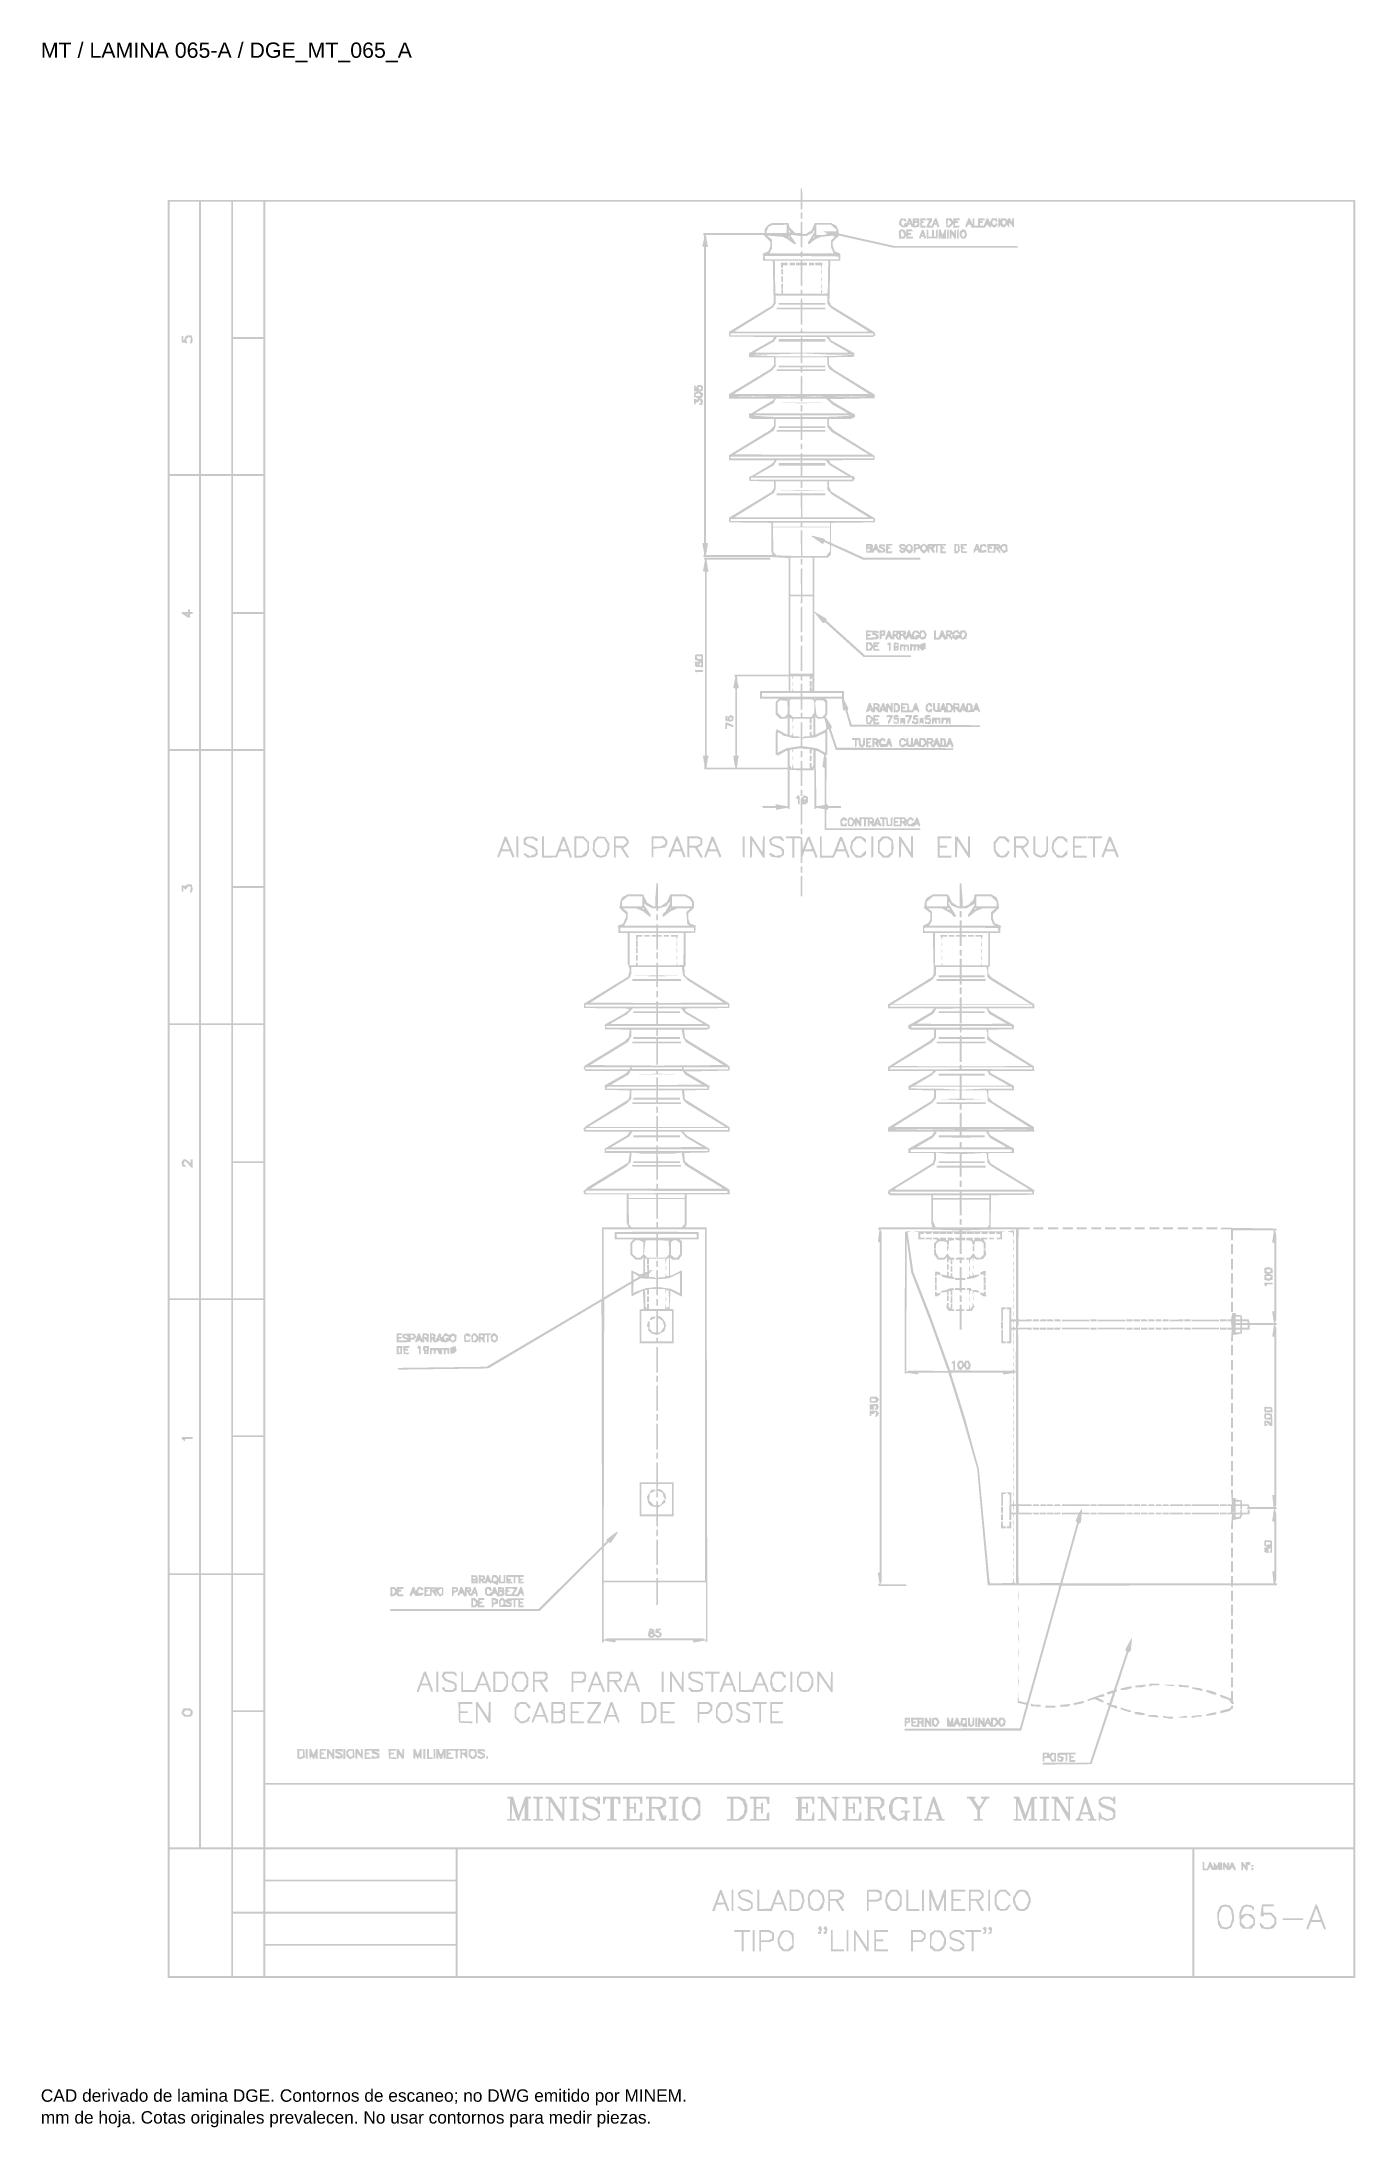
# Paper-space layout 'REF-DGE-065-A' of a CAD drawing. Header units: metres, sheet in millimetres. Extents: x 12 to 193, y 4 to 291.
import ezdxf

# ---------------------------------------------------------------- set-up
doc = ezdxf.new("R2010")
doc.units = ezdxf.units.M
doc.layers.add('DGE_DATOS', color=7, linetype='Continuous', lineweight=0)
doc.layers.add('DGE_RELLENO', color=7, linetype='Continuous', lineweight=0)
doc.styles.add('DGE_ARIAL', font='arial.ttf')

# ---------------------------------------------------------------- blocks, each defined once
blk = doc.blocks.new('R02_REF_DGE_MT_065-A')
at = {"layer": 'DGE_RELLENO'}
h = blk.add_hatch(color=7, dxfattribs=at)
h.paths.add_polyline_path([(116.5642, 271.0617), (116.4694, 270.966), (116.4694, 270.2283), (116.4694, 269.4905), (72.9607, 269.4905), (29.452, 269.4905), (29.452, 147.2528), (29.452, 25.0152), (111.094, 25.0152), (192.7361, 25.0152), (192.7361, 147.2528), (192.7361, 269.4905), (154.735, 269.4905), (116.7339, 269.4905), (116.6965, 270.324), (116.6591, 271.1574)], flags=0)
h.paths.add_polyline_path([(33.7523, 250.5193), (33.7523, 231.8011), (31.7286, 231.8011), (29.705, 231.8011), (29.705, 250.5193), (29.705, 269.2375), (31.7286, 269.2375), (33.7523, 269.2375)], flags=0)
h.paths.add_polyline_path([(38.179, 250.5193), (38.179, 231.8011), (36.0921, 231.8011), (34.0052, 231.8011), (34.0052, 250.5193), (34.0052, 269.2375), (36.0921, 269.2375), (38.179, 269.2375)], flags=0)
h.paths.add_polyline_path([(42.6058, 259.9417), (42.6058, 250.6458), (40.5189, 250.6458), (38.432, 250.6458), (38.432, 259.9417), (38.432, 269.2375), (40.5189, 269.2375), (42.6058, 269.2375)], flags=0)
h.paths.add_polyline_path([(116.4694, 268.7316), (116.4694, 268.2257), (116.5959, 268.2257), (116.7223, 268.2257), (116.7223, 268.7316), (116.7223, 269.2375), (154.6027, 269.2375), (192.4831, 269.2375), (192.4831, 160.5327), (192.4831, 51.8278), (117.6709, 51.8278), (42.8588, 51.8278), (42.8588, 160.5327), (42.8588, 269.2375), (79.6641, 269.2375), (116.4694, 269.2375)], flags=0)
h.paths.add_polyline_path([(42.6058, 241.0969), (42.6058, 231.8011), (40.5189, 231.8011), (38.432, 231.8011), (38.432, 241.0969), (38.432, 250.3928), (40.5189, 250.3928), (42.6058, 250.3928)], flags=0)
h.paths.add_polyline_path([(33.7523, 212.7666), (33.7523, 193.9852), (31.7286, 193.9852), (29.705, 193.9852), (29.705, 212.7666), (29.705, 231.5481), (31.7286, 231.5481), (33.7523, 231.5481)], flags=0)
h.paths.add_polyline_path([(38.179, 212.7666), (38.179, 193.9852), (36.0921, 193.9852), (34.0052, 193.9852), (34.0052, 212.7666), (34.0052, 231.5481), (36.0921, 231.5481), (38.179, 231.5481)], flags=0)
h.paths.add_polyline_path([(42.6058, 222.189), (42.6058, 212.8299), (40.5189, 212.8299), (38.432, 212.8299), (38.432, 222.189), (38.432, 231.5481), (40.5189, 231.5481), (42.6058, 231.5481)], flags=0)
h.paths.add_polyline_path([(42.6058, 203.2811), (42.6058, 193.9852), (40.5189, 193.9852), (38.432, 193.9852), (38.432, 203.2811), (38.432, 212.5769), (40.5189, 212.5769), (42.6058, 212.5769)], flags=0)
h.paths.add_polyline_path([(33.7523, 175.014), (33.7523, 156.2958), (31.7286, 156.2958), (29.705, 156.2958), (29.705, 175.014), (29.705, 193.7322), (31.7286, 193.7322), (33.7523, 193.7322)], flags=0)
h.paths.add_polyline_path([(38.179, 175.014), (38.179, 156.2958), (36.0921, 156.2958), (34.0052, 156.2958), (34.0052, 175.014), (34.0052, 193.7322), (36.0921, 193.7322), (38.179, 193.7322)], flags=0)
h.paths.add_polyline_path([(42.6058, 184.4363), (42.6058, 175.1405), (40.5189, 175.1405), (38.432, 175.1405), (38.432, 184.4363), (38.432, 193.7322), (40.5189, 193.7322), (42.6058, 193.7322)], flags=0)
h.paths.add_polyline_path([(42.6058, 165.5916), (42.6058, 156.2958), (40.5189, 156.2958), (38.432, 156.2958), (38.432, 165.5916), (38.432, 174.8875), (40.5189, 174.8875), (42.6058, 174.8875)], flags=0)
h.paths.add_polyline_path([(33.7523, 137.2613), (33.7523, 118.4799), (31.7286, 118.4799), (29.705, 118.4799), (29.705, 137.2613), (29.705, 156.0428), (31.7286, 156.0428), (33.7523, 156.0428)], flags=0)
h.paths.add_polyline_path([(38.179, 137.2613), (38.179, 118.4799), (36.0921, 118.4799), (34.0052, 118.4799), (34.0052, 137.2613), (34.0052, 156.0428), (36.0921, 156.0428), (38.179, 156.0428)], flags=0)
h.paths.add_polyline_path([(42.6058, 146.6837), (42.6058, 137.3246), (40.5189, 137.3246), (38.432, 137.3246), (38.432, 146.6837), (38.432, 156.0428), (40.5189, 156.0428), (42.6058, 156.0428)], flags=0)
h.paths.add_polyline_path([(42.6058, 127.7757), (42.6058, 118.4799), (40.5189, 118.4799), (38.432, 118.4799), (38.432, 127.7757), (38.432, 137.0716), (40.5189, 137.0716), (42.6058, 137.0716)], flags=0)
h.paths.add_polyline_path([(33.7523, 99.4454), (33.7523, 80.664), (31.7286, 80.664), (29.705, 80.664), (29.705, 99.4454), (29.705, 118.2269), (31.7286, 118.2269), (33.7523, 118.2269)], flags=0)
h.paths.add_polyline_path([(38.179, 99.4454), (38.179, 80.664), (36.0921, 80.664), (34.0052, 80.664), (34.0052, 99.4454), (34.0052, 118.2269), (36.0921, 118.2269), (38.179, 118.2269)], flags=0)
h.paths.add_polyline_path([(42.6058, 108.931), (42.6058, 99.6351), (40.5189, 99.6351), (38.432, 99.6351), (38.432, 108.931), (38.432, 118.2269), (40.5189, 118.2269), (42.6058, 118.2269)], flags=0)
h.paths.add_polyline_path([(42.6058, 90.0231), (42.6058, 80.664), (40.5189, 80.664), (38.432, 80.664), (38.432, 90.0231), (38.432, 99.3822), (40.5189, 99.3822), (42.6058, 99.3822)], flags=0)
h.paths.add_polyline_path([(33.7523, 61.6928), (33.7523, 42.9745), (31.7286, 42.9745), (29.705, 42.9745), (29.705, 61.6928), (29.705, 80.411), (31.7286, 80.411), (33.7523, 80.411)], flags=0)
h.paths.add_polyline_path([(38.179, 61.6928), (38.179, 42.9745), (36.0921, 42.9745), (34.0052, 42.9745), (34.0052, 61.6928), (34.0052, 80.411), (36.0921, 80.411), (38.179, 80.411)], flags=0)
h.paths.add_polyline_path([(42.6058, 71.1151), (42.6058, 61.8193), (40.5189, 61.8193), (38.432, 61.8193), (38.432, 71.1151), (38.432, 80.411), (40.5189, 80.411), (42.6058, 80.411)], flags=0)
h.paths.add_polyline_path([(42.6058, 52.2704), (42.6058, 42.9745), (40.5189, 42.9745), (38.432, 42.9745), (38.432, 52.2704), (38.432, 61.5663), (40.5189, 61.5663), (42.6058, 61.5663)], flags=0)
h.paths.add_polyline_path([(192.4831, 47.2747), (192.4831, 42.9745), (117.6709, 42.9745), (42.8588, 42.9745), (42.8588, 47.2747), (42.8588, 51.5748), (117.6709, 51.5748), (192.4831, 51.5748)], flags=0)
h.paths.add_polyline_path([(38.179, 33.9948), (38.179, 25.2681), (33.942, 25.2681), (29.705, 25.2681), (29.705, 33.9948), (29.705, 42.7216), (33.942, 42.7216), (38.179, 42.7216)], flags=0)
h.paths.add_polyline_path([(42.6058, 38.4215), (42.6058, 34.1213), (40.5189, 34.1213), (38.432, 34.1213), (38.432, 38.4215), (38.432, 42.7216), (40.5189, 42.7216), (42.6058, 42.7216)], flags=0)
h.paths.add_polyline_path([(69.0399, 40.6348), (69.0399, 38.5479), (55.9493, 38.5479), (42.8588, 38.5479), (42.8588, 40.6348), (42.8588, 42.7216), (55.9493, 42.7216), (69.0399, 42.7216)], flags=0)
h.paths.add_polyline_path([(170.3493, 33.9948), (170.3493, 25.2681), (119.8211, 25.2681), (69.2928, 25.2681), (69.2928, 33.9948), (69.2928, 42.7216), (119.8211, 42.7216), (170.3493, 42.7216)], flags=0)
h.paths.add_polyline_path([(192.4831, 33.9948), (192.4831, 25.2681), (181.5427, 25.2681), (170.6023, 25.2681), (170.6023, 33.9948), (170.6023, 42.7216), (181.5427, 42.7216), (192.4831, 42.7216)], flags=0)
h.paths.add_polyline_path([(69.0399, 36.2082), (69.0399, 34.1213), (55.9493, 34.1213), (42.8588, 34.1213), (42.8588, 36.2082), (42.8588, 38.295), (55.9493, 38.295), (69.0399, 38.295)], flags=0)
h.paths.add_polyline_path([(42.6058, 29.5682), (42.6058, 25.2681), (40.5189, 25.2681), (38.432, 25.2681), (38.432, 29.5682), (38.432, 33.8684), (40.5189, 33.8684), (42.6058, 33.8684)], flags=0)
h.paths.add_polyline_path([(69.0399, 31.7815), (69.0399, 29.6947), (55.9493, 29.6947), (42.8588, 29.6947), (42.8588, 31.7815), (42.8588, 33.8684), (55.9493, 33.8684), (69.0399, 33.8684)], flags=0)
h.paths.add_polyline_path([(69.0399, 27.3549), (69.0399, 25.2681), (55.9493, 25.2681), (42.8588, 25.2681), (42.8588, 27.3549), (42.8588, 29.4418), (55.9493, 29.4418), (69.0399, 29.4418)], flags=0)
h.paths.add_polyline_path([(32.0195, 250.7984), (31.8677, 250.7019), (31.7429, 250.3893), (31.6182, 250.0766), (31.6102, 250.4244), (31.6021, 250.7723), (31.4757, 250.7723), (31.3492, 250.7723), (31.3492, 250.3296), (31.3492, 249.8869), (31.5286, 249.8869), (31.7079, 249.8869), (31.9269, 249.8029), (32.1459, 249.7189), (32.065, 250.0414), (31.984, 250.3639), (32.167, 250.5157), (32.3499, 250.6676), (32.4947, 250.5781), (32.6395, 250.4886), (32.5646, 250.1144), (32.4898, 249.7401), (32.6467, 249.7924), (32.8037, 249.8447), (32.8465, 250.0655), (32.8893, 250.2864), (32.8125, 250.5925), (32.7356, 250.8987), (32.4535, 250.8968), (32.1713, 250.8949)], flags=0)
h.paths.add_polyline_path([(116.5537, 267.762), (116.4694, 267.6777), (116.4694, 267.3268), (116.4694, 266.9759), (116.5959, 266.8978), (116.7223, 266.8196), (116.7223, 267.333), (116.7223, 267.8463), (116.6802, 267.8463), (116.638, 267.8463)], flags=0)
h.paths.add_polyline_path([(130.1376, 266.7239), (130.0026, 266.4717), (130.0026, 266.2933), (130.0026, 266.1149), (130.2277, 265.9112), (130.4527, 265.7076), (130.8224, 265.747), (131.192, 265.7864), (131.2403, 265.931), (131.2885, 266.0757), (131.4571, 266.0757), (131.6258, 266.0757), (131.6748, 265.9286), (131.7238, 265.7816), (131.9699, 265.7394), (132.216, 265.6973), (132.5006, 265.7624), (132.7851, 265.8275), (132.7851, 266.3943), (132.7851, 266.961), (132.3425, 266.961), (131.8998, 266.961), (131.8869, 266.55), (131.874, 266.1389), (131.7421, 266.55), (131.6102, 266.961), (131.4525, 266.961), (131.2948, 266.961), (131.2155, 266.6448), (131.1361, 266.3286), (130.9944, 266.3286), (130.8526, 266.3286), (130.6972, 266.1161), (130.5418, 265.9036), (130.4075, 266.1546), (130.2732, 266.4055), (130.387, 266.5884), (130.5008, 266.7713), (130.7684, 266.6054), (131.036, 266.4395), (130.9925, 266.6686), (130.949, 266.8978), (130.6108, 266.937), (130.2726, 266.9762)], flags=0)
h.paths.add_polyline_path([(132.4979, 266.6316), (132.4215, 266.5552), (132.2555, 266.6217), (132.0895, 266.6881), (132.3319, 266.6981), (132.5743, 266.708)], flags=0)
h.paths.add_polyline_path([(131.5204, 266.3919), (131.5204, 266.3286), (131.4571, 266.3286), (131.3939, 266.3286), (131.3939, 266.3919), (131.3939, 266.4551), (131.4571, 266.4551), (131.5204, 266.4551)], flags=0)
h.paths.add_polyline_path([(132.5032, 266.1784), (132.4531, 266.0282), (132.3029, 265.9782), (132.1527, 265.9281), (132.1527, 266.1284), (132.1527, 266.3286), (132.353, 266.3286), (132.5533, 266.3286)], flags=0)
h.paths.add_polyline_path([(132.9116, 266.3286), (132.9116, 265.6963), (133.2911, 265.6963), (133.6705, 265.6963), (133.6705, 265.8227), (133.6705, 265.9492), (133.4175, 265.9492), (133.1646, 265.9492), (133.1646, 266.1284), (133.1646, 266.3075), (133.3227, 266.3717), (133.4808, 266.4358), (133.2911, 266.57), (133.1013, 266.7042), (133.3859, 266.7061), (133.6705, 266.708), (133.6705, 266.8345), (133.6705, 266.961), (133.2911, 266.961), (132.9116, 266.961)], flags=0)
h.paths.add_polyline_path([(133.797, 266.8345), (133.797, 266.708), (133.9899, 266.708), (134.1829, 266.708), (133.9899, 266.3349), (133.797, 265.9618), (133.797, 265.829), (133.797, 265.6963), (134.2436, 265.6963), (134.6903, 265.6963), (134.7631, 265.886), (134.8359, 266.0757), (134.9985, 266.0757), (135.1612, 266.0757), (135.2371, 265.8779), (135.3129, 265.6802), (135.4319, 265.7537), (135.5508, 265.8272), (135.3576, 266.3941), (135.1645, 266.961), (135.0397, 266.961), (134.9149, 266.961), (134.7162, 266.4551), (134.5175, 265.9492), (134.3469, 265.9492), (134.1764, 265.9492), (134.1804, 266.0441), (134.1845, 266.1389), (134.3701, 266.3844), (134.5558, 266.6299), (134.5558, 266.7955), (134.5558, 266.961), (134.1764, 266.961), (133.797, 266.961)], flags=0)
h.paths.add_polyline_path([(135.0618, 266.3919), (135.0618, 266.3286), (134.9985, 266.3286), (134.9353, 266.3286), (134.9353, 266.3919), (134.9353, 266.4551), (134.9985, 266.4551), (135.0618, 266.4551)], flags=0)
h.paths.add_polyline_path([(136.4777, 266.3614), (136.5163, 265.7618), (136.7298, 265.7212), (136.9434, 265.6807), (137.2041, 265.9414), (137.4649, 266.2022), (137.4649, 265.9492), (137.4649, 265.6963), (137.8368, 265.6963), (138.2088, 265.6963), (138.287, 265.8227), (138.3651, 265.9492), (138.0415, 265.9492), (137.7178, 265.9492), (137.7178, 266.1389), (137.7178, 266.3286), (137.9075, 266.3286), (138.0972, 266.3286), (138.0972, 266.4458), (138.0972, 266.563), (137.8759, 266.6209), (137.6546, 266.6787), (138.0024, 266.6934), (138.3502, 266.708), (138.3502, 266.8345), (138.3502, 266.961), (137.9075, 266.961), (137.4649, 266.961), (137.461, 266.7397), (137.4572, 266.5183), (137.3282, 266.7397), (137.1993, 266.961), (136.8192, 266.961), (136.4392, 266.961)], flags=0)
h.paths.add_polyline_path([(137.0743, 266.5317), (137.2206, 266.3554), (137.0175, 266.1523), (136.8144, 265.9492), (136.7602, 265.9492), (136.706, 265.9492), (136.706, 266.3286), (136.706, 266.708), (136.817, 266.708), (136.928, 266.708)], flags=0)
h.paths.add_polyline_path([(139.3213, 266.4377), (139.1157, 265.9143), (139.1931, 265.789), (139.2706, 265.6638), (139.3858, 265.8697), (139.5011, 266.0757), (139.671, 266.0757), (139.8409, 266.0757), (139.9137, 265.886), (139.9865, 265.6963), (140.8935, 265.6963), (141.8005, 265.6963), (141.9725, 265.9176), (142.1446, 266.1389), (142.3488, 265.886), (142.553, 265.633), (142.6108, 265.7865), (142.6685, 265.9401), (142.9104, 265.789), (143.1523, 265.638), (143.3703, 265.8559), (143.5882, 266.0739), (143.4356, 266.2265), (143.2829, 266.3792), (143.2829, 266.2274), (143.2829, 266.0757), (143.1067, 266.0757), (142.9305, 266.0757), (142.8724, 266.2338), (142.8142, 266.3919), (142.8694, 266.55), (142.9245, 266.708), (143.1037, 266.708), (143.2829, 266.708), (143.2829, 266.5563), (143.2829, 266.4045), (143.4236, 266.5453), (143.5644, 266.686), (143.4794, 266.8235), (143.3944, 266.961), (143.0901, 266.961), (142.7859, 266.961), (142.6361, 266.6811), (142.4863, 266.4012), (142.3827, 266.6811), (142.2792, 266.961), (142.1624, 266.961), (142.0456, 266.961), (141.8431, 266.4551), (141.6407, 265.9492), (141.3867, 265.9492), (141.1327, 265.9492), (141.1327, 266.1389), (141.1327, 266.3286), (141.3225, 266.3286), (141.5122, 266.3286), (141.5122, 266.4458), (141.5122, 266.563), (141.2908, 266.6209), (141.0695, 266.6787), (141.4173, 266.6934), (141.7651, 266.708), (141.7651, 266.8345), (141.7651, 266.961), (141.3225, 266.961), (140.8798, 266.961), (140.8798, 266.4551), (140.8798, 265.9492), (140.6268, 265.9492), (140.3739, 265.9492), (140.3739, 266.4551), (140.3739, 266.961), (140.2474, 266.961), (140.1209, 266.961), (140.116, 266.55), (140.111, 266.1389), (139.9323, 266.55), (139.7537, 266.961), (139.6403, 266.961), (139.5269, 266.961)], flags=0)
h.paths.add_polyline_path([(143.6663, 266.297), (143.6704, 265.633), (143.8561, 265.8785), (144.0417, 266.124), (144.0417, 265.9869), (144.0417, 265.8498), (144.2539, 265.7684), (144.4661, 265.687), (144.655, 265.8759), (144.8439, 266.0648), (145.008, 265.8489), (145.172, 265.633), (145.1767, 266.0124), (145.1813, 266.3919), (145.4923, 266.0124), (145.8034, 265.633), (145.8079, 266.297), (145.8125, 266.961), (145.686, 266.961), (145.5595, 266.961), (145.5509, 266.6764), (145.5424, 266.3919), (145.4051, 266.6764), (145.2679, 266.961), (145.0975, 266.961), (144.9271, 266.961), (144.9271, 266.8092), (144.9271, 266.6575), (144.7753, 266.8092), (144.6236, 266.961), (144.3432, 266.961), (144.0628, 266.961), (143.999, 266.8029), (143.9352, 266.6448), (143.9253, 266.8029), (143.9153, 266.961), (143.7888, 266.961), (143.6623, 266.961)], flags=0)
h.paths.add_polyline_path([(144.6326, 266.5104), (144.67, 266.3919), (144.5509, 266.2032), (144.4317, 266.0146), (144.2832, 266.1631), (144.1346, 266.3116), (144.2147, 266.5204), (144.2948, 266.7291), (144.445, 266.679), (144.5951, 266.629)], flags=0)
h.paths.add_polyline_path([(116.4694, 265.6963), (116.4694, 264.9374), (116.0997, 264.9374), (115.73, 264.9374), (115.3408, 265.3266), (114.9516, 265.7158), (114.8746, 266.0222), (114.7977, 266.3286), (113.6648, 266.3286), (112.5319, 266.3286), (112.2557, 266.1873), (111.9794, 266.0461), (111.7609, 265.7763), (111.5423, 265.5065), (111.5395, 265.222), (111.5367, 264.9374), (107.3028, 264.9374), (103.069, 264.9374), (103.1377, 264.5896), (103.2064, 264.2418), (103.077, 263.6727), (102.9476, 263.1035), (103.0684, 263.0614), (103.1891, 263.0192), (103.1891, 242.6779), (103.1891, 222.3366), (103.0731, 222.2944), (102.957, 222.2522), (103.0825, 221.5679), (103.208, 220.8835), (103.1471, 220.651), (103.0863, 220.4184), (107.5329, 220.4178), (111.9794, 220.4172), (113.4023, 220.3352), (114.8252, 220.2532), (114.8252, 212.2414), (114.8252, 204.2296), (111.0805, 204.2296), (107.3359, 204.2296), (107.4084, 204.0405), (107.481, 203.8513), (107.3472, 203.1274), (107.2133, 202.4034), (107.3514, 202.3574), (107.4894, 202.3114), (107.4894, 197.7056), (107.4894, 193.0999), (107.3486, 193.0999), (107.2077, 193.0999), (107.2925, 192.4991), (107.3773, 191.8983), (107.4419, 191.677), (107.5064, 191.4557), (105.5231, 191.4557), (103.5398, 191.4557), (103.6246, 192.0564), (103.7094, 192.6572), (103.774, 192.8785), (103.8386, 193.0999), (103.7036, 193.0999), (103.5686, 193.0999), (103.5686, 205.7473), (103.5686, 218.3948), (103.7036, 218.3948), (103.8386, 218.3948), (103.774, 218.6161), (103.7094, 218.8374), (103.6246, 219.4382), (103.5398, 220.0389), (107.9177, 220.0389), (112.2956, 220.0389), (112.2956, 220.1654), (112.2956, 220.2919), (107.7288, 220.2919), (103.1621, 220.2919), (103.2346, 220.1027), (103.3072, 219.9136), (103.1734, 219.1896), (103.0395, 218.4657), (103.1776, 218.4197), (103.3156, 218.3737), (103.3156, 205.7368), (103.3156, 193.0999), (103.1772, 193.0999), (103.0389, 193.0999), (103.1377, 192.4359), (103.2365, 191.7719), (103.2262, 191.4873), (103.2159, 191.2027), (108.9573, 191.2027), (114.6987, 191.2027), (114.6987, 188.6592), (114.6987, 186.1156), (114.2244, 186.1972), (113.7501, 186.2789), (113.4023, 186.3478), (113.0545, 186.4168), (113.0545, 186.2803), (113.0545, 186.1438), (112.0984, 186.1438), (111.1423, 186.1438), (111.2205, 186.0173), (111.2987, 185.8908), (112.166, 185.8908), (113.0334, 185.8908), (113.0764, 185.7618), (113.1194, 185.6327), (113.8058, 185.7629), (114.4923, 185.8931), (114.7219, 185.8202), (114.9516, 185.7473), (114.9514, 188.4434), (114.9512, 191.1395), (115.7103, 191.0966), (116.4694, 191.0538), (116.4694, 189.99), (116.4694, 188.9262), (116.5959, 188.9262), (116.7223, 188.9262), (116.7223, 190.0012), (116.7223, 191.0763), (117.4707, 191.0763), (118.219, 191.0763), (118.2828, 191.2344), (118.3466, 191.3924), (118.3566, 188.5649), (118.3666, 185.7373), (118.5663, 185.8139), (118.7661, 185.8906), (119.262, 185.8113), (119.7578, 185.732), (119.7578, 184.2937), (119.7578, 182.8554), (126.3347, 182.8554), (132.9116, 182.8554), (132.9116, 182.9819), (132.9116, 183.1084), (126.4612, 183.1084), (120.0108, 183.1084), (120.0108, 184.3189), (120.0108, 185.5294), (120.1915, 185.7101), (120.3722, 185.8908), (121.2033, 185.8908), (122.0344, 185.8908), (122.0344, 186.0173), (122.0344, 186.1438), (121.2033, 186.1438), (120.3722, 186.1438), (120.1838, 186.3321), (119.9955, 186.5204), (120.0264, 189.6581), (120.0574, 192.7957), (119.9688, 192.939), (119.8802, 193.0824), (120.0087, 193.1618), (120.1373, 193.2413), (120.1373, 194.9337), (120.1373, 196.6262), (120.2388, 196.689), (120.3404, 196.7518), (120.8165, 195.3052), (121.2926, 193.8587), (129.3787, 193.8587), (137.4649, 193.8587), (137.4649, 193.9842), (137.4649, 194.1098), (129.4764, 194.1423), (121.488, 194.1749), (121.0656, 195.4348), (120.6432, 196.6948), (120.7026, 196.8893), (120.7619, 197.0838), (120.3297, 197.7794), (119.8975, 198.475), (120.0174, 198.5952), (120.1373, 198.7153), (120.1373, 199.6765), (120.1373, 200.6377), (119.9855, 200.7895), (119.8337, 200.9413), (120.9826, 200.9413), (122.1315, 200.9413), (122.2195, 200.1192), (122.3075, 199.2971), (122.4701, 199.2971), (122.6326, 199.2971), (122.9461, 198.1905), (123.2596, 197.0838), (132.1962, 197.0513), (141.1327, 197.0189), (141.1327, 197.1453), (141.1327, 197.2718), (132.3162, 197.3043), (123.4997, 197.3367), (123.2098, 198.2853), (122.92, 199.2339), (122.9818, 199.3988), (123.0436, 199.5638), (122.7287, 200.1851), (122.4139, 200.8064), (122.4139, 201.3797), (122.4139, 201.9531), (120.3902, 201.9531), (118.3666, 201.9531), (118.3666, 207.3535), (118.3666, 212.754), (118.4678, 212.6338), (118.5689, 212.5137), (119.0518, 211.9051), (119.5346, 211.2965), (119.6854, 211.3544), (119.8361, 211.4122), (122.4847, 209.0237), (125.1332, 206.6351), (128.39, 206.6338), (131.6468, 206.6326), (131.6468, 206.7591), (131.6468, 206.8856), (128.4787, 206.8856), (125.3105, 206.8856), (122.6923, 209.2489), (120.074, 211.6123), (120.0349, 211.7691), (119.9958, 211.9259), (119.1834, 212.4095), (118.371, 212.8931), (118.3688, 216.5925), (118.3666, 220.2919), (119.2956, 220.2919), (120.2245, 220.2919), (120.4339, 220.5232), (120.6432, 220.7545), (120.6432, 221.3453), (120.6432, 221.9361), (120.7528, 221.9361), (120.8625, 221.9361), (122.9346, 220.9896), (125.0067, 220.0432), (128.9592, 220.0411), (132.9116, 220.0389), (132.9116, 220.1654), (132.9116, 220.2919), (129.051, 220.2919), (125.1903, 220.2919), (122.9167, 221.3224), (120.6432, 222.3529), (120.6432, 223.7231), (120.6432, 225.0933), (123.6471, 225.1272), (126.6509, 225.1612), (126.6885, 225.4244), (126.7262, 225.6876), (123.705, 227.5428), (120.6839, 229.3979), (120.537, 229.7201), (120.3902, 230.0423), (120.3902, 230.4158), (120.3902, 230.7893), (122.019, 230.7893), (123.6477, 230.7893), (123.7918, 230.963), (123.936, 231.1366), (123.857, 231.3424), (123.7781, 231.5481), (123.6379, 231.5481), (123.4978, 231.5481), (122.0218, 232.4306), (120.5459, 233.3131), (120.4729, 233.5034), (120.3999, 233.6938), (123.5254, 233.7276), (126.6509, 233.7614), (126.6509, 234.0349), (126.6509, 234.3084), (123.8684, 236.0406), (121.0859, 237.7728), (120.738, 238.1405), (120.3902, 238.5082), (120.3902, 238.9489), (120.3902, 239.3895), (121.9163, 239.3895), (123.4423, 239.3895), (123.687, 239.5205), (123.9316, 239.6514), (123.9316, 239.8334), (123.9316, 240.0154), (123.5206, 240.2236), (123.1095, 240.4319), (122.0344, 241.0686), (120.9594, 241.7053), (120.7245, 241.907), (120.4897, 242.1087), (123.5703, 242.172), (126.6509, 242.2352), (126.6509, 242.4848), (126.6509, 242.7343), (123.8052, 244.4755), (120.9594, 246.2168), (120.6748, 246.5412), (120.3902, 246.8656), (120.3902, 247.3609), (120.3902, 247.8562), (122.1293, 247.8914), (123.8684, 247.9266), (123.8684, 248.1765), (123.8684, 248.4263), (122.2686, 249.3147), (120.6689, 250.2031), (120.5285, 250.4244), (120.3881, 250.6458), (123.393, 250.6477), (126.398, 250.6497), (126.5685, 250.7577), (126.7391, 250.8658), (126.695, 251.0875), (126.6509, 251.3092), (123.6811, 253.1297), (120.7113, 254.9502), (120.5709, 255.2326), (120.4305, 255.5151), (120.4889, 258.3291), (120.5473, 261.1432), (121.2276, 261.1432), (121.908, 261.1432), (121.908, 261.6337), (121.908, 262.1243), (121.5367, 262.278), (121.1655, 262.4318), (121.0308, 262.8182), (120.8961, 263.2045), (120.8961, 263.477), (120.8961, 263.7495), (121.3267, 264.1668), (121.7573, 264.5841), (125.5356, 263.749), (129.3139, 262.9138), (137.8161, 262.9138), (146.3184, 262.9138), (146.3184, 263.0403), (146.3184, 263.1668), (137.8127, 263.1733), (129.307, 263.1798), (125.5137, 264.0304), (121.7204, 264.881), (121.6812, 265.1305), (121.642, 265.3801), (121.4949, 265.6754), (121.3478, 265.9708), (121.0018, 266.1497), (120.6557, 266.3286), (119.5355, 266.3286), (118.4152, 266.3286), (118.1876, 265.8126), (117.9599, 265.2965), (117.5624, 265.0542), (117.165, 264.8119), (116.9437, 264.8114), (116.7223, 264.8109), (116.7223, 265.633), (116.7223, 266.4551), (116.5959, 266.4551), (116.4694, 266.4551)], flags=0)
h.paths.add_polyline_path([(114.5722, 265.5065), (114.5722, 264.9374), (113.1809, 264.9374), (111.7897, 264.9374), (111.7897, 265.0579), (111.7897, 265.1785), (111.9306, 265.4877), (112.0715, 265.7969), (112.3416, 265.9278), (112.6118, 266.0586), (113.592, 266.0671), (114.5722, 266.0757)], flags=0)
h.paths.add_polyline_path([(121.0129, 265.7482), (121.4021, 265.4208), (121.4021, 265.3056), (121.4021, 265.1904), (120.4851, 265.1859), (119.5681, 265.1814), (119.8675, 265.0154), (120.1669, 264.8494), (119.952, 264.7669), (119.7371, 264.6845), (119.1783, 264.6845), (118.6195, 264.6845), (118.6195, 265.3801), (118.6195, 266.0757), (119.6216, 266.0757), (120.6238, 266.0757)], flags=0)
h.paths.add_polyline_path([(114.9999, 265.1205), (115.0752, 264.9243), (114.9502, 265.0015), (114.8252, 265.0788), (114.8252, 265.1978), (114.8252, 265.3168), (114.8749, 265.3168), (114.9246, 265.3168)], flags=0)
h.paths.add_polyline_path([(117.9322, 264.3727), (117.4812, 263.6677), (117.4812, 263.5437), (117.4812, 263.4197), (117.5761, 263.4203), (117.6709, 263.421), (118.0504, 263.7382), (118.4298, 264.0555), (118.8292, 264.2322), (119.2287, 264.4089), (120.0524, 264.4971), (120.8761, 264.5853), (121.0221, 264.4951), (121.1681, 264.4048), (120.9057, 264.1603), (120.6432, 263.9158), (120.6432, 263.474), (120.6432, 263.0322), (120.8264, 262.5936), (121.0097, 262.155), (118.866, 262.155), (116.7223, 262.155), (116.7183, 262.3763), (116.7143, 262.5976), (116.5463, 262.3763), (116.3783, 262.155), (114.2812, 262.155), (112.1841, 262.155), (112.3655, 262.5028), (112.547, 262.8506), (112.5478, 263.4421), (112.5485, 264.0337), (112.2007, 264.3131), (111.8529, 264.5924), (112.897, 264.509), (113.9411, 264.4255), (114.2883, 264.276), (114.6354, 264.1264), (115.0963, 263.7731), (115.5572, 263.4197), (115.6971, 263.4197), (115.837, 263.4197), (115.837, 263.484), (115.837, 263.5484), (115.4567, 264.0734), (115.0764, 264.5984), (115.1257, 264.6477), (115.1751, 264.6971), (115.8222, 264.6112), (116.4694, 264.5254), (116.4694, 263.7903), (116.4694, 263.0552), (116.5959, 262.977), (116.7223, 262.8989), (116.7223, 263.7284), (116.7223, 264.558), (117.0191, 264.558), (117.3159, 264.558), (117.724, 264.7616), (118.1322, 264.9652), (118.2094, 265.1662), (118.2865, 265.3673), (118.3348, 265.2224), (118.3831, 265.0776)], flags=0)
h.paths.add_polyline_path([(111.816, 264.2161), (112.2956, 263.7478), (112.2956, 263.4), (112.2956, 263.0522), (112.1568, 262.7476), (112.018, 262.443), (111.6329, 262.2674), (111.2478, 262.0917), (111.2658, 261.9969), (111.2838, 261.902), (111.2838, 261.5226), (111.2838, 261.1432), (111.9631, 261.1432), (112.6424, 261.1432), (112.7036, 258.2659), (112.7649, 255.3886), (112.6577, 255.1774), (112.5506, 254.9663), (109.5712, 253.1615), (106.5919, 251.3567), (106.6296, 251.0329), (106.6673, 250.709), (109.7296, 250.6752), (112.7918, 250.6413), (112.7199, 250.4539), (112.648, 250.2665), (111.0173, 249.3495), (109.3867, 248.4325), (109.3866, 248.1479), (109.3866, 247.8633), (111.094, 247.8633), (112.8015, 247.8633), (112.7987, 247.3258), (112.7959, 246.7883), (112.5774, 246.5232), (112.3588, 246.2581), (109.4814, 244.5203), (106.604, 242.7825), (106.604, 242.4772), (106.604, 242.172), (109.7102, 242.172), (112.8164, 242.172), (112.7427, 242.0527), (112.669, 241.9334), (111.1607, 241.0409), (109.6524, 240.1484), (109.5195, 240.1484), (109.3866, 240.1484), (109.3866, 239.8457), (109.3866, 239.5431), (109.5866, 239.4663), (109.7867, 239.3895), (111.2941, 239.3895), (112.8015, 239.3895), (112.8015, 238.9021), (112.8015, 238.4147), (112.5098, 238.1116), (112.2181, 237.8086), (109.4154, 236.1012), (106.6127, 234.3938), (106.6084, 234.046), (106.604, 233.6982), (109.7028, 233.6982), (112.8015, 233.6982), (112.8015, 233.5913), (112.8015, 233.4844), (112.5802, 233.2949), (112.3588, 233.1054), (111.094, 232.351), (109.8293, 231.5967), (109.599, 231.5097), (109.3688, 231.4228), (109.4093, 231.1376), (109.4498, 230.8525), (111.1257, 230.8172), (112.8015, 230.7819), (112.8015, 230.3078), (112.8015, 229.8338), (112.6234, 229.5795), (112.4452, 229.3252), (109.5211, 227.5593), (106.5969, 225.7935), (106.6321, 225.4773), (106.6673, 225.1612), (109.5447, 225.1272), (112.4221, 225.0932), (112.4238, 223.1668), (112.4255, 221.2404), (112.5018, 220.9559), (112.578, 220.6713), (108.0015, 220.6713), (103.425, 220.6713), (103.4896, 220.8926), (103.5541, 221.114), (103.6389, 221.7147), (103.7238, 222.3155), (103.5829, 222.3155), (103.4421, 222.3155), (103.4421, 242.6779), (103.4421, 263.0403), (103.5826, 263.0403), (103.7232, 263.0403), (103.6415, 263.5146), (103.5599, 263.9888), (103.4909, 264.3367), (103.422, 264.6845), (107.3792, 264.6845), (111.3363, 264.6845)], flags=0)
h.paths.add_polyline_path([(114.9516, 264.3683), (114.9516, 264.305), (114.8884, 264.305), (114.8252, 264.305), (114.8252, 264.3683), (114.8252, 264.4315), (114.8884, 264.4315), (114.9516, 264.4315)], flags=0)
h.paths.add_polyline_path([(118.3666, 264.3683), (118.3666, 264.305), (118.3033, 264.305), (118.2401, 264.305), (118.2401, 264.3683), (118.2401, 264.4315), (118.3033, 264.4315), (118.3666, 264.4315)], flags=0)
h.paths.add_polyline_path([(116.5706, 261.6238), (116.7223, 261.472), (116.7223, 261.6264), (116.7223, 261.7809), (119.2203, 261.7466), (121.7183, 261.7123), (121.7183, 261.5226), (121.7183, 261.3329), (116.6608, 261.3329), (111.6034, 261.3329), (111.5608, 261.5542), (111.5182, 261.7755), (113.9685, 261.7755), (116.4188, 261.7755)], flags=0)
h.paths.add_polyline_path([(116.4694, 261.0167), (116.4694, 260.8902), (116.1532, 260.8902), (115.837, 260.8902), (115.837, 260.7005), (115.837, 260.5108), (116.1532, 260.5108), (116.4694, 260.5108), (116.4694, 259.127), (116.4694, 257.7433), (116.5959, 257.6651), (116.7223, 257.587), (116.7223, 259.0489), (116.7223, 260.5108), (117.0385, 260.5108), (117.3547, 260.5108), (117.3547, 260.7005), (117.3547, 260.8902), (117.0385, 260.8902), (116.7223, 260.8902), (116.7223, 261.0167), (116.7223, 261.1432), (118.496, 261.1432), (120.2696, 261.1432), (120.235, 258.8982), (120.2005, 256.6533), (119.7724, 256.6124), (119.3442, 256.5715), (119.419, 256.7665), (119.4938, 256.9614), (119.3729, 257.0362), (119.2519, 257.1109), (119.2519, 256.8505), (119.2519, 256.5901), (117.9871, 256.5901), (116.7223, 256.5901), (116.7223, 256.9137), (116.7223, 257.2374), (116.5959, 257.1592), (116.4694, 257.0811), (116.4694, 256.8356), (116.4694, 256.5901), (115.2678, 256.5901), (114.0663, 256.5901), (114.0663, 256.843), (114.0663, 257.096), (113.9398, 257.096), (113.8133, 257.096), (113.8133, 256.835), (113.8133, 256.5741), (113.4023, 256.6137), (112.9912, 256.6533), (112.9567, 258.8982), (112.9221, 261.1432), (114.6958, 261.1432), (116.4694, 261.1432)], flags=0)
h.paths.add_polyline_path([(120.1373, 255.7728), (120.1373, 255.213), (120.4218, 254.9045), (120.7064, 254.5961), (123.2044, 253.0489), (125.7023, 251.5016), (125.7023, 251.4531), (125.7023, 251.4046), (121.2211, 251.4046), (116.7399, 251.4046), (116.684, 251.6892), (116.628, 251.9738), (116.5339, 251.6892), (116.4399, 251.4046), (111.9646, 251.4046), (107.4894, 251.4046), (107.4894, 251.4554), (107.4894, 251.5061), (110.0831, 253.1111), (112.6768, 254.716), (112.8656, 254.9856), (113.0545, 255.2551), (113.0545, 255.7941), (113.0545, 256.3331), (116.5959, 256.3328), (120.1373, 256.3326)], flags=0)
h.paths.add_polyline_path([(126.4612, 251.024), (126.4612, 250.8987), (116.6591, 250.8987), (106.857, 250.8987), (106.857, 251.024), (106.857, 251.1492), (116.6591, 251.1493), (126.4612, 251.1493)], flags=0)
h.paths.add_polyline_path([(116.5326, 250.5193), (116.4545, 250.3928), (114.9442, 250.3928), (113.4339, 250.3928), (113.4339, 250.2031), (113.4339, 250.0134), (114.9516, 250.0134), (116.4694, 250.0134), (116.4694, 249.2546), (116.4694, 248.4957), (113.3707, 248.4957), (110.2719, 248.4957), (110.2719, 248.5456), (110.2719, 248.5955), (111.5395, 249.3132), (112.8071, 250.0309), (113.0086, 250.3383), (113.21, 250.6458), (114.9104, 250.6458), (116.6108, 250.6458)], flags=0)
h.paths.add_polyline_path([(120.2919, 250.2834), (120.6148, 249.921), (121.7673, 249.2559), (122.9198, 248.5907), (122.9198, 248.5432), (122.9198, 248.4957), (119.8211, 248.4957), (116.7223, 248.4957), (116.7223, 249.2546), (116.7223, 250.0134), (118.3033, 250.0134), (119.8843, 250.0134), (119.8843, 250.2031), (119.8843, 250.3928), (118.3033, 250.3928), (116.7223, 250.3928), (116.7223, 250.5193), (116.7223, 250.6458), (118.3457, 250.6458), (119.969, 250.6458)], flags=0)
h.paths.add_polyline_path([(116.4694, 248.1795), (116.4694, 247.9898), (114.8568, 247.9903), (113.2442, 247.9907), (111.4102, 248.0851), (109.5763, 248.1795), (111.9794, 248.247), (114.3825, 248.3145), (115.4259, 248.3419), (116.4694, 248.3692)], flags=0)
h.paths.add_polyline_path([(121.7815, 248.2217), (123.6154, 248.1997), (122.2242, 248.1108), (120.8329, 248.022), (118.7776, 248.0059), (116.7223, 247.9898), (116.7223, 248.199), (116.7223, 248.4083), (118.3349, 248.326), (119.9475, 248.2438)], flags=0)
h.paths.add_polyline_path([(116.4694, 247.4914), (116.4694, 247.1194), (116.5959, 247.0413), (116.7223, 246.9631), (116.7223, 247.4132), (116.7223, 247.8633), (118.4298, 247.8633), (120.1373, 247.8633), (120.1391, 247.3258), (120.141, 246.7883), (120.2972, 246.4967), (120.4535, 246.2051), (123.167, 244.5047), (125.8806, 242.8044), (121.3015, 242.8044), (116.7223, 242.8044), (116.7223, 244.0766), (116.7223, 245.3488), (116.5959, 245.2706), (116.4694, 245.1924), (116.4694, 243.9984), (116.4694, 242.8044), (111.8951, 242.8044), (107.3208, 242.8044), (107.3735, 242.8509), (107.4262, 242.8975), (109.9557, 244.4462), (112.4853, 245.995), (112.7699, 246.3038), (113.0545, 246.6127), (113.0545, 247.238), (113.0545, 247.8633), (114.7619, 247.8633), (116.4694, 247.8633)], flags=0)
h.paths.add_polyline_path([(111.4419, 242.4569), (109.8925, 242.4171), (108.3431, 242.4569), (106.7938, 242.4967), (109.8925, 242.4967), (112.9912, 242.4967)], flags=0)
h.paths.add_polyline_path([(115.6789, 242.4576), (114.8252, 242.4134), (113.9714, 242.4576), (113.1177, 242.5019), (114.8252, 242.5019), (116.5326, 242.5019)], flags=0)
h.paths.add_polyline_path([(119.278, 242.4574), (118.3555, 242.4136), (117.5073, 242.4577), (116.6591, 242.5019), (118.4298, 242.5015), (120.2005, 242.5011)], flags=0)
h.paths.add_polyline_path([(124.9824, 242.457), (123.4404, 242.4173), (121.8205, 242.4568), (120.2005, 242.4964), (123.3625, 242.4966), (126.5244, 242.4967)], flags=0)
h.paths.add_polyline_path([(116.4694, 241.9823), (116.4694, 241.7926), (116.5959, 241.7926), (116.7223, 241.7926), (116.7223, 241.9823), (116.7223, 242.172), (118.3559, 242.172), (119.9894, 242.172), (120.4112, 241.7696), (120.8329, 241.3673), (121.908, 240.7606), (122.983, 240.1539), (116.5959, 240.1516), (110.2087, 240.1493), (110.5881, 240.3789), (110.9676, 240.6084), (111.8782, 241.1046), (112.7888, 241.6008), (112.9189, 241.8864), (113.049, 242.172), (114.7592, 242.172), (116.4694, 242.172)], flags=0)
h.paths.add_polyline_path([(116.4694, 239.769), (116.4694, 239.6425), (114.4141, 239.6586), (112.3588, 239.6747), (110.9676, 239.7635), (109.5763, 239.8523), (113.0228, 239.8739), (116.4694, 239.8954)], flags=0)
h.paths.add_polyline_path([(122.2874, 239.7637), (120.8329, 239.6758), (118.7776, 239.6591), (116.7223, 239.6425), (116.7223, 239.769), (116.7223, 239.8954), (120.2321, 239.8736), (123.7419, 239.8517)], flags=0)
h.paths.add_polyline_path([(116.4694, 238.8836), (116.4694, 238.3777), (114.9516, 238.3777), (113.4339, 238.3777), (113.4339, 238.2513), (113.4339, 238.1248), (114.9516, 238.1248), (116.4694, 238.1248), (116.4694, 237.9983), (116.4694, 237.8718), (114.8252, 237.8718), (113.1809, 237.8718), (113.1809, 237.7454), (113.1809, 237.6189), (114.8252, 237.6189), (116.4694, 237.6189), (116.4694, 237.0498), (116.4694, 236.4806), (116.5959, 236.4806), (116.7223, 236.4806), (116.7223, 237.0498), (116.7223, 237.6189), (118.3033, 237.6189), (119.8843, 237.6189), (119.8843, 237.7454), (119.8843, 237.8718), (118.3033, 237.8718), (116.7223, 237.8718), (116.7223, 237.9983), (116.7223, 238.1248), (118.3033, 238.1248), (119.8843, 238.1248), (119.8843, 238.2513), (119.8843, 238.3777), (118.3033, 238.3777), (116.7223, 238.3777), (116.7223, 238.8836), (116.7223, 239.3895), (118.4298, 239.3895), (120.1373, 239.3895), (120.1373, 238.8275), (120.1373, 238.2654), (120.4218, 237.9403), (120.7064, 237.6153), (123.2967, 236.0361), (125.887, 234.457), (121.3152, 234.457), (116.7434, 234.457), (116.6793, 234.6151), (116.6151, 234.7732), (116.5022, 234.6135), (116.3892, 234.4538), (111.8886, 234.487), (107.388, 234.5203), (110.0794, 236.1437), (112.7708, 237.7672), (112.9126, 238.0784), (113.0545, 238.3896), (113.0545, 238.8896), (113.0545, 239.3895), (114.7619, 239.3895), (116.4694, 239.3895)], flags=0)
h.paths.add_polyline_path([(116.4694, 234.0776), (116.4694, 233.9511), (111.6632, 233.9511), (106.857, 233.9511), (106.857, 234.0776), (106.857, 234.2041), (111.6632, 234.2041), (116.4694, 234.2041)], flags=0)
h.paths.add_polyline_path([(126.4612, 234.0776), (126.4612, 233.9511), (121.5918, 233.9511), (116.7223, 233.9511), (116.7223, 234.0776), (116.7223, 234.2041), (121.5918, 234.2041), (126.4612, 234.2041)], flags=0)
h.paths.add_polyline_path([(116.4694, 233.5085), (116.4694, 233.3188), (114.9516, 233.3188), (113.4339, 233.3188), (113.4339, 233.1291), (113.4339, 232.9393), (114.9516, 232.9393), (116.4694, 232.9393), (116.4694, 232.2437), (116.4694, 231.5481), (113.339, 231.5505), (110.2087, 231.5528), (111.4956, 232.2777), (112.7825, 233.0026), (112.9889, 233.3504), (113.1952, 233.6982), (114.8323, 233.6982), (116.4694, 233.6982)], flags=0)
h.paths.add_polyline_path([(120.1625, 233.3786), (120.4139, 233.059), (121.6917, 232.3036), (122.9695, 231.5481), (119.8459, 231.5481), (116.7223, 231.5481), (116.7223, 232.2437), (116.7223, 232.9393), (118.3033, 232.9393), (119.8843, 232.9393), (119.8843, 233.1291), (119.8843, 233.3188), (118.3033, 233.3188), (116.7223, 233.3188), (116.7223, 233.5085), (116.7223, 233.6982), (118.3167, 233.6982), (119.9111, 233.6982)], flags=0)
h.paths.add_polyline_path([(123.5522, 231.167), (123.5522, 231.0422), (116.5959, 231.0422), (109.6395, 231.0422), (109.6395, 231.167), (109.6395, 231.2918), (116.5959, 231.2918), (123.5522, 231.2918)], flags=0)
h.paths.add_polyline_path([(116.4694, 230.3466), (116.4694, 229.904), (116.5959, 229.904), (116.7223, 229.904), (116.7223, 230.3466), (116.7223, 230.7893), (118.4298, 230.7893), (120.1373, 230.7893), (120.1373, 230.2272), (120.1373, 229.6651), (120.4218, 229.3514), (120.7064, 229.0377), (123.1728, 227.4965), (125.6391, 225.9552), (125.6918, 225.906), (125.7445, 225.8568), (121.2334, 225.8568), (116.7223, 225.8568), (116.7223, 227.3745), (116.7223, 228.8922), (118.3033, 228.8922), (119.8843, 228.8922), (119.8843, 229.0186), (119.8843, 229.1451), (118.3139, 229.1451), (116.7434, 229.1451), (116.6696, 229.3032), (116.5959, 229.4613), (116.5221, 229.3032), (116.4483, 229.1451), (114.8146, 229.1451), (113.1809, 229.1451), (113.1809, 229.0186), (113.1809, 228.8922), (114.8177, 228.8922), (116.4545, 228.8922), (116.4936, 227.3742), (116.5326, 225.8563), (112.011, 225.8565), (107.4894, 225.8568), (107.4894, 225.898), (107.4894, 225.9392), (110.1388, 227.5721), (112.7882, 229.205), (112.9213, 229.4972), (113.0545, 229.7894), (113.0545, 230.2893), (113.0545, 230.7893), (114.7619, 230.7893), (116.4694, 230.7893)], flags=0)
h.paths.add_polyline_path([(126.4612, 225.4785), (126.4612, 225.3532), (116.6591, 225.3533), (106.857, 225.3533), (106.857, 225.4786), (106.857, 225.6038), (116.6591, 225.6038), (126.4612, 225.6038)], flags=0)
h.paths.add_polyline_path([(116.4694, 224.845), (116.4694, 224.592), (114.5722, 224.592), (112.675, 224.592), (112.675, 224.845), (112.675, 225.0979), (114.5722, 225.0979), (116.4694, 225.0979)], flags=0)
h.paths.add_polyline_path([(120.5167, 224.845), (120.5167, 224.592), (118.6195, 224.592), (116.7223, 224.592), (116.7223, 224.845), (116.7223, 225.0979), (118.6195, 225.0979), (120.5167, 225.0979)], flags=0)
h.paths.add_polyline_path([(120.5167, 223.4537), (120.5167, 222.442), (120.4594, 222.442), (120.4021, 222.442), (120.08, 222.5887), (119.7578, 222.7355), (119.7578, 222.8263), (119.7578, 222.9171), (118.92, 223.1275), (118.0822, 223.338), (118.0249, 223.2807), (117.9676, 223.2235), (118.7512, 222.6914), (119.5348, 222.1593), (119.6295, 222.3125), (119.7243, 222.4658), (120.1205, 222.2609), (120.5167, 222.056), (120.5167, 221.6337), (120.5167, 221.2113), (120.2546, 220.8781), (119.9924, 220.5448), (118.3574, 220.5448), (116.7223, 220.5448), (116.7223, 222.3155), (116.7223, 224.0861), (116.5892, 224.0861), (116.4561, 224.0861), (116.4943, 222.2998), (116.5326, 220.5136), (114.8513, 220.5708), (113.17, 220.628), (112.9541, 220.8435), (112.7383, 221.059), (112.6968, 222.7623), (112.6554, 224.4655), (116.5861, 224.4655), (120.5167, 224.4655)], flags=0)
h.paths.add_polyline_path([(118.1136, 217.7624), (118.1136, 215.2329), (117.418, 215.2329), (116.7223, 215.2329), (116.7223, 217.0921), (116.7223, 218.9513), (116.5888, 218.8177), (116.4552, 218.6842), (116.4939, 216.9583), (116.5326, 215.2325), (115.8054, 215.2327), (115.0781, 215.2329), (115.0781, 217.7624), (115.0781, 220.2919), (116.5959, 220.2919), (118.1136, 220.2919)], flags=0)
h.paths.add_polyline_path([(116.4951, 214.5522), (116.4452, 214.1245), (116.5838, 214.0389), (116.7223, 213.9532), (116.7223, 214.4666), (116.7223, 214.98), (117.418, 214.98), (118.1136, 214.98), (118.1136, 209.668), (118.1136, 204.3561), (116.5959, 204.3561), (115.0781, 204.3561), (115.0781, 209.668), (115.0781, 214.98), (115.8116, 214.98), (116.5451, 214.98)], flags=0)
h.paths.add_polyline_path([(114.8252, 202.9649), (114.8252, 201.9531), (112.8647, 201.9531), (110.9043, 201.9531), (110.9043, 201.4472), (110.9043, 200.9413), (112.1887, 200.9413), (113.4731, 200.9413), (113.2638, 200.71), (113.0545, 200.4787), (113.0545, 199.6115), (113.0545, 198.7443), (113.3295, 198.4516), (113.6045, 198.1588), (114.0778, 198.1588), (114.5511, 198.1588), (114.6149, 198.3169), (114.6787, 198.475), (114.6887, 197.2419), (114.6987, 196.0088), (114.6038, 196.0111), (114.509, 196.0133), (113.8526, 196.3752), (113.1963, 196.7371), (113.1254, 196.5523), (113.0545, 196.3675), (113.0545, 194.8044), (113.0545, 193.2413), (113.1838, 193.1613), (113.3131, 193.0814), (113.8953, 193.4068), (114.4776, 193.7322), (114.5881, 193.7322), (114.6987, 193.7322), (114.6987, 192.594), (114.6987, 191.4557), (111.2062, 191.4557), (107.7136, 191.4557), (107.7984, 192.0564), (107.8832, 192.6572), (107.9478, 192.8785), (108.0124, 193.0999), (107.8774, 193.0999), (107.7424, 193.0999), (107.7424, 197.7056), (107.7424, 202.3114), (107.8632, 202.3536), (107.9841, 202.3957), (107.8662, 202.9016), (107.7484, 203.4075), (107.7454, 203.6921), (107.7424, 203.9767), (111.2838, 203.9767), (114.8252, 203.9767)], flags=0)
h.paths.add_polyline_path([(115.3457, 203.7553), (115.3604, 203.534), (115.4183, 203.7553), (115.4761, 203.9767), (115.9727, 203.9767), (116.4694, 203.9767), (116.4694, 203.7312), (116.4694, 203.4857), (116.5959, 203.4075), (116.7223, 203.3294), (116.7223, 203.653), (116.7223, 203.9767), (117.2283, 203.9767), (117.7342, 203.9767), (117.7342, 203.787), (117.7342, 203.5972), (117.8514, 203.5972), (117.9686, 203.5972), (118.0264, 203.8186), (118.0843, 204.0399), (118.0817, 202.9649), (118.0792, 201.8898), (118.0243, 202.1744), (117.9695, 202.459), (117.8519, 202.459), (117.7342, 202.459), (117.7342, 202.206), (117.7342, 201.9531), (117.2283, 201.9531), (116.7223, 201.9531), (116.7223, 202.459), (116.7223, 202.9649), (116.5959, 202.9649), (116.4694, 202.9649), (116.4694, 202.459), (116.4694, 201.9531), (115.9635, 201.9531), (115.4576, 201.9531), (115.4403, 202.2376), (115.4231, 202.5222), (115.3683, 202.2376), (115.3135, 201.9531), (115.1958, 201.9531), (115.0781, 201.9531), (115.0781, 202.9649), (115.0781, 203.9767), (115.2046, 203.9767), (115.3311, 203.9767)], flags=0)
h.paths.add_polyline_path([(116.4694, 201.4472), (116.4694, 201.1942), (113.8133, 201.1942), (111.1573, 201.1942), (111.1573, 201.4472), (111.1573, 201.7001), (113.8133, 201.7001), (116.4694, 201.7001)], flags=0)
h.paths.add_polyline_path([(122.1609, 201.4472), (122.1609, 201.1942), (119.4416, 201.1942), (116.7223, 201.1942), (116.7223, 201.4472), (116.7223, 201.7001), (119.4416, 201.7001), (122.1609, 201.7001)], flags=0)
h.paths.add_polyline_path([(114.8252, 200.878), (114.8252, 200.8148), (114.7619, 200.8148), (114.6987, 200.8148), (114.6987, 200.878), (114.6987, 200.9413), (114.7619, 200.9413), (114.8252, 200.9413)], flags=0)
h.paths.add_polyline_path([(118.493, 200.878), (118.493, 200.8148), (118.4298, 200.8148), (118.3666, 200.8148), (118.3666, 200.878), (118.3666, 200.9413), (118.4298, 200.9413), (118.493, 200.9413)], flags=0)
h.paths.add_polyline_path([(116.4694, 200.1192), (116.4694, 199.4236), (116.5959, 199.4236), (116.7223, 199.4236), (116.7223, 200.1192), (116.7223, 200.8148), (117.3927, 200.8148), (118.063, 200.8148), (118.2148, 200.663), (118.3666, 200.5113), (118.3666, 199.7733), (118.3666, 199.0353), (118.1623, 198.7235), (117.958, 198.4118), (117.3402, 198.4118), (116.7223, 198.4118), (116.7223, 198.7354), (116.7223, 199.0591), (116.5959, 198.9809), (116.4694, 198.9028), (116.4694, 198.6573), (116.4694, 198.4118), (115.9418, 198.4118), (115.4142, 198.4118), (115.1829, 198.6211), (114.9516, 198.8304), (114.9516, 199.7383), (114.9516, 200.6462), (115.036, 200.7305), (115.1203, 200.8148), (115.7948, 200.8148), (116.4694, 200.8148)], flags=0)
h.paths.add_polyline_path([(114.6732, 199.7565), (114.7109, 198.8879), (114.4955, 198.6498), (114.28, 198.4118), (114.0865, 198.4118), (113.8929, 198.4118), (113.6001, 198.6868), (113.3074, 198.9618), (113.3074, 199.6733), (113.3074, 200.3848), (113.4649, 200.5423), (113.6225, 200.6998), (114.129, 200.6625), (114.6354, 200.6251)], flags=0)
h.paths.add_polyline_path([(119.7325, 200.5366), (119.8843, 200.3848), (119.8843, 199.6296), (119.8843, 198.8744), (119.675, 198.6431), (119.4657, 198.4118), (119.1846, 198.4118), (118.9035, 198.4118), (118.7712, 198.5711), (118.639, 198.7305), (118.5503, 199.514), (118.4616, 200.2976), (118.5366, 200.493), (118.6116, 200.6883), (119.0962, 200.6883), (119.5808, 200.6883)], flags=0)
h.paths.add_polyline_path([(119.3098, 198.1822), (119.7506, 198.2337), (119.8893, 197.5657), (120.028, 196.8977), (119.9472, 196.767), (119.8664, 196.6363), (119.2472, 196.3225), (118.6279, 196.0088), (118.5605, 196.0088), (118.493, 196.0088), (118.493, 197.2258), (118.493, 198.4428), (118.681, 198.2868), (118.869, 198.1308)], flags=0)
h.paths.add_polyline_path([(115.35, 197.7975), (115.369, 197.4632), (115.4217, 197.811), (115.4744, 198.1588), (116.6043, 198.1588), (117.7342, 198.1588), (117.7342, 197.8426), (117.7342, 197.5265), (117.8607, 197.5265), (117.9871, 197.5265), (117.9871, 197.8352), (117.9871, 198.1439), (118.1136, 198.2221), (118.2401, 198.3002), (118.2401, 197.0913), (118.2401, 195.8823), (118.1136, 195.8823), (117.9871, 195.8823), (117.9871, 196.1352), (117.9871, 196.3882), (117.8607, 196.3882), (117.7342, 196.3882), (117.7342, 196.072), (117.7342, 195.7558), (117.4283, 195.7558), (117.1225, 195.7558), (116.9224, 195.679), (116.7223, 195.6023), (116.7223, 196.6276), (116.7223, 197.6529), (116.5959, 197.6529), (116.4694, 197.6529), (116.4694, 196.6276), (116.4694, 195.6023), (116.2693, 195.679), (116.0693, 195.7558), (115.7634, 195.7558), (115.4576, 195.7558), (115.4403, 196.1036), (115.4231, 196.4514), (115.3683, 196.1669), (115.3135, 195.8823), (115.1326, 195.8823), (114.9516, 195.8823), (114.9516, 197.0798), (114.9516, 198.2774), (115.1414, 198.2046), (115.3311, 198.1318)], flags=0)
h.paths.add_polyline_path([(113.795, 196.058), (114.0859, 195.8542), (114.7401, 195.6801), (115.3943, 195.5059), (115.9318, 195.5044), (116.4694, 195.5029), (116.4694, 194.9564), (116.4694, 194.4099), (115.4893, 194.2576), (114.5092, 194.1052), (113.9083, 193.791), (113.3074, 193.4768), (113.3074, 194.8693), (113.3074, 196.2617), (113.4058, 196.2617), (113.5041, 196.2617)], flags=0)
h.paths.add_polyline_path([(119.8843, 194.8766), (119.8843, 193.4914), (119.2835, 193.8), (118.6828, 194.1087), (117.7026, 194.252), (116.7223, 194.3953), (116.7223, 194.9321), (116.7223, 195.4689), (117.5854, 195.5306), (118.4485, 195.5924), (119.1348, 195.9165), (119.8211, 196.2406), (119.8527, 196.2512), (119.8843, 196.2617)], flags=0)
h.paths.add_polyline_path([(117.5128, 193.9866), (117.7342, 193.9852), (117.7342, 193.669), (117.7342, 193.3528), (117.8607, 193.3528), (117.9871, 193.3528), (117.9871, 193.6057), (117.9871, 193.8587), (118.1136, 193.8587), (118.2401, 193.8587), (118.2381, 192.8153), (118.2362, 191.7719), (118.1136, 191.5822), (117.991, 191.3924), (117.9891, 191.7402), (117.9871, 192.0881), (117.8607, 192.0881), (117.7342, 192.0881), (117.7342, 191.7086), (117.7342, 191.3292), (117.2283, 191.3292), (116.7223, 191.3292), (116.7223, 191.8351), (116.7223, 192.341), (116.5959, 192.341), (116.4694, 192.341), (116.4694, 191.8351), (116.4694, 191.3292), (115.9635, 191.3292), (115.4576, 191.3292), (115.4409, 191.7402), (115.4243, 192.1513), (115.3426, 191.7086), (115.261, 191.266), (115.1063, 191.5422), (114.9516, 191.8185), (114.9516, 192.8251), (114.9516, 193.8316), (115.1414, 193.9044), (115.3311, 193.9772), (115.35, 193.6334), (115.369, 193.2896), (115.421, 193.6302), (115.473, 193.9708), (115.9396, 194.0253), (116.4061, 194.0799), (116.8488, 194.0339), (117.2915, 193.988)], flags=0)
h.paths.add_polyline_path([(119.2405, 193.4705), (119.7062, 193.2088), (119.5811, 192.372), (119.456, 191.5352), (119.6069, 191.4849), (119.7578, 191.4346), (119.7578, 188.8686), (119.7578, 186.3026), (119.235, 186.219), (118.7122, 186.1354), (118.6827, 186.1712), (118.6532, 186.207), (118.5844, 189.9696), (118.5155, 193.7322), (118.6452, 193.7322), (118.7748, 193.7322)], flags=0)
h.paths.add_polyline_path([(130.0869, 265.359), (130.0026, 265.2747), (130.0026, 264.7266), (130.0026, 264.1786), (130.3758, 264.1786), (130.7489, 264.1786), (130.8778, 264.3999), (131.0067, 264.6212), (131.0106, 264.3999), (131.0144, 264.1786), (131.4571, 264.1786), (131.8998, 264.1786), (131.8998, 264.305), (131.8998, 264.4315), (131.5836, 264.4315), (131.2674, 264.4315), (131.2674, 264.558), (131.2674, 264.6845), (131.4571, 264.6845), (131.6468, 264.6845), (131.6468, 264.8109), (131.6468, 264.9374), (131.4571, 264.9374), (131.2674, 264.9374), (131.2674, 265.0639), (131.2674, 265.1904), (131.5911, 265.1904), (131.9147, 265.1904), (131.8366, 265.3168), (131.7584, 265.4433), (131.3864, 265.4433), (131.0144, 265.4433), (131.0045, 265.1587), (130.9945, 264.8742), (130.9223, 265.0639), (130.85, 265.2536), (130.7109, 265.3465), (130.5718, 265.4394), (130.3715, 265.4414), (130.1712, 265.4433)], flags=0)
h.paths.add_polyline_path([(130.6135, 264.969), (130.7273, 264.7477), (130.6706, 264.5896), (130.6139, 264.4315), (130.4347, 264.4315), (130.2556, 264.4315), (130.2556, 264.8109), (130.2556, 265.1904), (130.3776, 265.1904), (130.4996, 265.1904)], flags=0)
h.paths.add_polyline_path([(132.9674, 264.8722), (132.7486, 264.2994), (132.8474, 264.2074), (132.9463, 264.1153), (133.0027, 264.2734), (133.0592, 264.4315), (133.2278, 264.4315), (133.3965, 264.4315), (133.4529, 264.2734), (133.5094, 264.1153), (133.6102, 264.2094), (133.711, 264.3034), (133.5608, 264.8048), (133.4106, 265.3062), (133.2983, 265.3756), (133.1861, 265.4449)], flags=0)
h.paths.add_polyline_path([(133.2911, 264.7477), (133.2911, 264.6845), (133.2278, 264.6845), (133.1646, 264.6845), (133.1646, 264.7477), (133.1646, 264.8109), (133.2278, 264.8109), (133.2911, 264.8109)], flags=0)
h.paths.add_polyline_path([(133.797, 264.825), (133.797, 264.1918), (134.5558, 264.1954), (135.3147, 264.199), (135.3147, 264.8286), (135.3147, 265.4582), (135.1882, 265.3801), (135.0618, 265.3019), (135.0618, 264.8667), (135.0618, 264.4315), (134.9353, 264.4315), (134.8088, 264.4315), (134.8088, 264.8667), (134.8088, 265.3019), (134.6823, 265.3801), (134.5558, 265.4582), (134.5558, 264.9449), (134.5558, 264.4315), (134.3029, 264.4315), (134.0499, 264.4315), (134.0499, 264.8667), (134.0499, 265.3019), (133.9235, 265.3801), (133.797, 265.4582)], flags=0)
h.paths.add_polyline_path([(135.5255, 265.359), (135.4412, 265.2747), (135.4412, 264.7266), (135.4412, 264.1786), (135.5584, 264.1786), (135.6756, 264.1786), (135.7334, 264.3999), (135.7913, 264.6212), (135.806, 264.3999), (135.8206, 264.1786), (136.1368, 264.1786), (136.453, 264.1786), (136.453, 264.8109), (136.453, 265.4433), (136.3837, 265.4433), (136.3143, 265.4433), (136.1484, 265.0487), (135.9825, 264.654), (135.8449, 265.0487), (135.7073, 265.4433), (135.6586, 265.4433), (135.6098, 265.4433)], flags=0)
h.paths.add_polyline_path([(136.6638, 265.359), (136.5795, 265.2747), (136.5795, 264.7266), (136.5795, 264.1786), (136.706, 264.1786), (136.8325, 264.1786), (136.8325, 264.8109), (136.8325, 265.4433), (136.7903, 265.4433), (136.7481, 265.4433)], flags=0)
h.paths.add_polyline_path([(137.0519, 265.3677), (136.9589, 265.2747), (136.9589, 264.7266), (136.9589, 264.1786), (137.0854, 264.1786), (137.2119, 264.1786), (137.217, 264.5264), (137.222, 264.8742), (137.4107, 264.5264), (137.5994, 264.1786), (137.7219, 264.1786), (137.8443, 264.1786), (137.8443, 264.8184), (137.8443, 265.4582), (137.7178, 265.3801), (137.5913, 265.3019), (137.5913, 265.1056), (137.5913, 264.9094), (137.3681, 265.185), (137.1449, 265.4607)], flags=0)
h.paths.add_polyline_path([(138.0551, 265.359), (137.9708, 265.2747), (137.9708, 264.7266), (137.9708, 264.1786), (138.0972, 264.1786), (138.2237, 264.1786), (138.2237, 264.8109), (138.2237, 265.4433), (138.1816, 265.4433), (138.1394, 265.4433)], flags=0)
h.paths.add_polyline_path([(138.502, 265.2915), (138.3502, 265.1398), (138.3502, 264.8109), (138.3502, 264.4821), (138.502, 264.3303), (138.6538, 264.1786), (138.877, 264.1786), (139.1002, 264.1786), (139.2381, 264.4363), (139.376, 264.694), (139.2888, 264.9738), (139.2015, 265.2536), (139.0604, 265.3465), (138.9194, 265.4394), (138.7866, 265.4414), (138.6538, 265.4433)], flags=0)
h.paths.add_polyline_path([(139.0206, 264.8943), (139.0857, 264.7248), (138.9762, 264.5476), (138.8667, 264.3704), (138.7181, 264.5189), (138.5696, 264.6675), (138.6456, 264.8657), (138.7217, 265.0639), (138.8386, 265.0639), (138.9555, 265.0639)], flags=0)
h.paths.add_polyline_path([(102.1874, 243.8478), (102.0585, 243.6264), (102.0547, 243.7845), (102.0508, 243.9426), (101.9243, 243.9426), (101.7979, 243.9426), (101.7979, 243.5632), (101.7979, 243.1838), (102.0192, 243.1799), (102.2405, 243.1761), (102.0192, 243.0472), (101.7979, 242.9183), (101.7979, 242.6598), (101.7979, 242.4013), (102.0508, 242.3351), (102.3038, 242.269), (102.3038, 242.1487), (102.3038, 242.0285), (102.0508, 242.1087), (101.7979, 242.189), (101.7979, 241.8011), (101.7979, 241.4131), (101.9243, 241.4131), (102.0508, 241.4131), (102.0508, 241.5396), (102.0508, 241.6661), (102.23, 241.6661), (102.4092, 241.6661), (102.4671, 241.8242), (102.5251, 241.9823), (102.6784, 241.8385), (102.8317, 241.6946), (102.6942, 241.6097), (102.5567, 241.5247), (102.5567, 241.4057), (102.5567, 241.2867), (102.7379, 241.2867), (102.9191, 241.2867), (102.9937, 241.5218), (103.0684, 241.7569), (102.9915, 241.9573), (102.9146, 242.1576), (102.7041, 242.2133), (102.4935, 242.2691), (102.7063, 242.2838), (102.9191, 242.2985), (103.0064, 242.5734), (103.0936, 242.8483), (102.8847, 243.0011), (102.6758, 243.1539), (102.8692, 243.2281), (103.0626, 243.3023), (103.0626, 243.5339), (103.0626, 243.7656), (102.9109, 243.9173), (102.7591, 244.0691), (102.5377, 244.0691), (102.3163, 244.0691)], flags=0)
h.paths.add_polyline_path([(102.7807, 243.5869), (102.8308, 243.4367), (102.6305, 243.4367), (102.4302, 243.4367), (102.4302, 243.637), (102.4302, 243.8372), (102.5804, 243.7872), (102.7306, 243.7371)], flags=0)
h.paths.add_polyline_path([(102.5567, 243.247), (102.5567, 243.1838), (102.4935, 243.1838), (102.4302, 243.1838), (102.4302, 243.247), (102.4302, 243.3103), (102.4935, 243.3103), (102.5567, 243.3103)], flags=0)
h.paths.add_polyline_path([(102.6542, 242.7016), (102.7043, 242.5514), (102.3775, 242.5514), (102.0508, 242.5514), (102.0508, 242.6673), (102.0508, 242.7833), (102.2089, 242.8465), (102.367, 242.9098), (102.4856, 242.8808), (102.6042, 242.8518)], flags=0)
h.paths.add_polyline_path([(125.4741, 221.5882), (125.5126, 220.9875), (126.0016, 220.9837), (126.4905, 220.9799), (126.5526, 221.1418), (126.6147, 221.3037), (126.7949, 221.3037), (126.9751, 221.3037), (127.0374, 221.1413), (127.0997, 220.9789), (127.4445, 220.995), (127.7892, 221.0112), (127.9473, 221.031), (128.1054, 221.0507), (128.1054, 221.2996), (128.1054, 221.5486), (127.7576, 221.7489), (127.4098, 221.9492), (127.77, 221.8739), (128.1302, 221.7985), (128.0756, 221.9622), (128.0211, 222.1258), (127.6539, 222.1258), (127.2868, 222.1258), (127.2444, 221.9058), (127.2021, 221.6859), (127.5233, 221.5395), (127.8445, 221.3932), (127.7787, 221.2866), (127.7128, 221.18), (127.4152, 221.375), (127.1177, 221.5699), (127.04, 221.8795), (126.9623, 222.189), (126.8351, 222.189), (126.7079, 222.189), (126.5877, 221.8728), (126.4675, 221.5566), (126.3936, 221.5566), (126.3198, 221.5566), (126.3909, 221.6717), (126.462, 221.7868), (126.3848, 221.9879), (126.3077, 222.189), (125.8716, 222.189), (125.4355, 222.189)], flags=0)
h.paths.add_polyline_path([(126.0475, 221.8596), (125.9711, 221.7832), (125.8051, 221.8497), (125.6391, 221.9161), (125.8815, 221.9261), (126.1239, 221.9361)], flags=0)
h.paths.add_polyline_path([(125.9743, 221.3669), (125.9743, 221.2468), (125.8383, 221.2014), (125.7023, 221.1561), (125.7023, 221.3669), (125.7023, 221.5777), (125.8383, 221.5324), (125.9743, 221.4871)], flags=0)
h.paths.add_polyline_path([(128.2319, 221.5566), (128.2319, 220.9243), (128.6039, 220.9243), (128.9759, 220.9243), (129.054, 221.0507), (129.1322, 221.1772), (128.8085, 221.1772), (128.4849, 221.1772), (128.4849, 221.3669), (128.4849, 221.5566), (128.7062, 221.5607), (128.9275, 221.5647), (128.682, 221.7504), (128.4365, 221.9361), (128.7062, 221.9361), (128.9759, 221.9361), (129.054, 222.0625), (129.1322, 222.189), (128.682, 222.189), (128.2319, 222.189)], flags=0)
h.paths.add_polyline_path([(130.0477, 221.9977), (129.9743, 221.8064), (130.1304, 221.6183), (130.2865, 221.4302), (130.4682, 221.4302), (130.6499, 221.4302), (130.568, 221.2975), (130.486, 221.1649), (130.3188, 221.3037), (130.1516, 221.4424), (130.0785, 221.3242), (130.0054, 221.2059), (130.1877, 221.0546), (130.3699, 220.9034), (130.6289, 220.9856), (130.888, 221.0678), (130.888, 221.1948), (130.888, 221.3217), (131.0867, 221.123), (131.2855, 220.9243), (131.4507, 220.9243), (131.6159, 220.9243), (131.767, 221.1063), (131.9181, 221.2884), (131.8773, 221.6311), (131.8366, 221.9738), (131.6157, 222.1121), (131.3947, 222.2504), (131.1472, 222.0958), (130.8997, 221.9412), (130.8231, 222.0651), (130.7466, 222.189), (130.4339, 222.189), (130.1211, 222.189)], flags=0)
h.paths.add_polyline_path([(130.7615, 221.8096), (130.9512, 221.687), (130.6741, 221.685), (130.397, 221.6831), (130.3188, 221.8096), (130.2406, 221.9361), (130.4062, 221.9341), (130.5718, 221.9322)], flags=0)
h.paths.add_polyline_path([(131.6044, 221.7378), (131.6804, 221.5396), (131.5371, 221.3964), (131.3939, 221.2531), (131.2506, 221.3964), (131.1073, 221.5396), (131.1834, 221.7378), (131.2595, 221.9361), (131.3939, 221.9361), (131.5283, 221.9361)], flags=0)
h.paths.add_polyline_path([(132.0263, 221.5492), (132.0263, 220.9093), (132.1527, 220.9875), (132.2792, 221.0657), (132.2792, 221.2332), (132.2792, 221.4007), (132.5638, 221.4754), (132.8484, 221.5502), (132.8913, 221.4247), (132.9342, 221.2992), (133.1217, 221.1117), (133.3091, 220.9243), (133.4216, 220.9243), (133.534, 220.9243), (133.6955, 221.0971), (133.857, 221.27), (134.0127, 221.0655), (134.1684, 220.861), (134.1769, 221.2404), (134.1855, 221.6199), (134.4812, 221.2584), (134.7769, 220.8968), (134.867, 221.0426), (134.9571, 221.1883), (134.8301, 221.3412), (134.7032, 221.4941), (134.8825, 221.7393), (135.0618, 221.9844), (135.0618, 221.525), (135.0618, 221.0657), (135.1882, 220.9875), (135.3147, 220.9093), (135.3147, 221.4227), (135.3147, 221.9361), (135.5044, 221.9361), (135.6942, 221.9361), (135.6942, 221.4302), (135.6942, 220.9243), (136.0736, 220.9243), (136.453, 220.9243), (136.453, 221.0507), (136.453, 221.1772), (136.2001, 221.1772), (135.9471, 221.1772), (135.9471, 221.3669), (135.9471, 221.5566), (136.1684, 221.5607), (136.3898, 221.5647), (136.1443, 221.7504), (135.8988, 221.9361), (136.1759, 221.9361), (136.453, 221.9361), (136.453, 222.0625), (136.453, 222.189), (135.1882, 222.189), (133.9235, 222.189), (133.9235, 222.0615), (133.9235, 221.9339), (133.6705, 222.0919), (133.4175, 222.2498), (133.1704, 222.0955), (132.9233, 221.9412), (132.8468, 222.0651), (132.7702, 222.189), (132.3982, 222.189), (132.0263, 222.189)], flags=0)
h.paths.add_polyline_path([(132.5954, 221.8096), (132.5173, 221.6831), (132.3982, 221.6831), (132.2792, 221.6831), (132.2792, 221.8096), (132.2792, 221.9361), (132.4764, 221.9361), (132.6736, 221.9361)], flags=0)
h.paths.add_polyline_path([(133.628, 221.7378), (133.7041, 221.5396), (133.5608, 221.3964), (133.4175, 221.2531), (133.2743, 221.3964), (133.131, 221.5396), (133.2071, 221.7378), (133.2831, 221.9361), (133.4175, 221.9361), (133.552, 221.9361)], flags=0)
h.paths.add_polyline_path([(134.5216, 221.8596), (134.4452, 221.7832), (134.2792, 221.8497), (134.1132, 221.9161), (134.3556, 221.9261), (134.598, 221.9361)], flags=0)
h.paths.add_polyline_path([(137.5913, 221.565), (137.5913, 220.9243), (137.8288, 220.9243), (138.0663, 220.9243), (138.2169, 221.1057), (138.3675, 221.2872), (138.3272, 221.7065), (138.287, 222.1258), (137.9392, 222.1658), (137.5913, 222.2058)], flags=0)
h.paths.add_polyline_path([(138.0972, 221.6273), (138.0972, 221.3186), (137.9708, 221.2404), (137.8443, 221.1623), (137.8443, 221.5492), (137.8443, 221.9361), (137.9708, 221.9361), (138.0972, 221.9361)], flags=0)
h.paths.add_polyline_path([(138.5014, 221.5882), (138.5399, 220.9875), (138.951, 220.9479), (139.362, 220.9082), (139.362, 221.0427), (139.362, 221.1772), (139.0458, 221.1772), (138.7296, 221.1772), (138.7296, 221.3669), (138.7296, 221.5566), (138.951, 221.5607), (139.1723, 221.5647), (138.9268, 221.7504), (138.6813, 221.9361), (139.0217, 221.9361), (139.362, 221.9361), (139.362, 222.0625), (139.362, 222.189), (138.9124, 222.189), (138.4628, 222.189)], flags=0)
h.paths.add_polyline_path([(140.4307, 221.7504), (140.2474, 221.3118), (140.2514, 221.0864), (140.2554, 220.861), (140.4235, 221.0823), (140.5915, 221.3037), (140.7221, 221.3037), (140.8527, 221.3037), (140.9134, 221.1456), (140.9741, 220.9875), (141.3696, 221.0033), (141.7651, 221.0191), (141.8916, 221.0349), (142.0181, 221.0507), (142.0181, 221.2429), (142.0181, 221.435), (141.7019, 221.3556), (141.3857, 221.2763), (141.3857, 221.5355), (141.3857, 221.7946), (141.5177, 221.8762), (141.6497, 221.9578), (141.8339, 221.805), (142.0181, 221.6521), (142.0181, 221.8499), (142.0181, 222.0476), (141.8844, 222.1302), (141.7508, 222.2128), (141.4417, 222.1353), (141.1327, 222.0577), (141.1228, 221.7755), (141.1128, 221.4934), (140.9857, 221.8412), (140.8587, 222.189), (140.7363, 222.189), (140.6139, 222.189)], flags=0)
h.paths.add_polyline_path([(140.7533, 221.6199), (140.7533, 221.5566), (140.6901, 221.5566), (140.6268, 221.5566), (140.6268, 221.6199), (140.6268, 221.6831), (140.6901, 221.6831), (140.7533, 221.6831)], flags=0)
h.paths.add_polyline_path([(142.1693, 221.5882), (142.2078, 220.9875), (142.7137, 220.9875), (143.2196, 220.9875), (143.2597, 221.2693), (143.2997, 221.5511), (143.6035, 221.2061), (143.9073, 220.861), (143.9113, 221.0571), (143.9153, 221.2531), (143.7635, 221.4049), (143.6117, 221.5566), (143.7063, 221.5566), (143.8009, 221.5566), (144.0876, 221.2234), (144.3742, 220.8902), (144.6578, 221.042), (144.9414, 221.1937), (144.9026, 221.6598), (144.8639, 222.1258), (144.5723, 222.1671), (144.2808, 222.2084), (144.1093, 222.0661), (143.9378, 221.9238), (143.8558, 222.0564), (143.7739, 222.189), (142.9523, 222.189), (142.1307, 222.189)], flags=0)
h.paths.add_polyline_path([(143.0299, 221.5566), (143.0299, 221.1772), (142.7137, 221.1772), (142.3975, 221.1772), (142.3975, 221.3669), (142.3975, 221.5566), (142.5872, 221.5566), (142.777, 221.5566), (142.777, 221.6738), (142.777, 221.791), (142.5556, 221.8489), (142.3343, 221.9067), (142.6821, 221.9214), (143.0299, 221.9361)], flags=0)
h.paths.add_polyline_path([(143.6281, 221.8596), (143.5516, 221.7832), (143.3856, 221.8497), (143.2196, 221.9161), (143.4621, 221.9261), (143.7045, 221.9361)], flags=0)
h.paths.add_polyline_path([(144.6513, 221.5783), (144.6917, 221.3037), (144.5007, 221.3037), (144.3096, 221.3037), (144.2277, 221.4362), (144.1458, 221.5687), (144.2203, 221.7629), (144.2948, 221.9571), (144.4529, 221.905), (144.6109, 221.853)], flags=0)
h.paths.add_polyline_path([(125.4494, 209.6767), (125.4494, 209.0415), (126.1908, 209.0519), (126.9321, 209.0623), (127.0886, 209.159), (127.245, 209.2557), (127.1998, 209.4903), (127.1546, 209.7249), (126.8395, 209.8959), (126.5244, 210.067), (126.8846, 209.9885), (127.2448, 209.9099), (127.1908, 210.0735), (127.1367, 210.2372), (126.293, 210.2746), (125.4494, 210.3119)], flags=0)
h.paths.add_polyline_path([(126.3347, 209.8665), (126.3347, 209.6856), (126.5927, 209.6452), (126.8507, 209.6048), (126.814, 209.4892), (126.7774, 209.3736), (126.2399, 209.3274), (125.7023, 209.2812), (125.7023, 209.4114), (125.7023, 209.5415), (125.8921, 209.5415), (126.0818, 209.5415), (126.0818, 209.668), (126.0818, 209.7945), (125.8921, 209.7945), (125.7023, 209.7945), (125.7023, 209.921), (125.7023, 210.0474), (126.0185, 210.0474), (126.3347, 210.0474)], flags=0)
h.paths.add_polyline_path([(127.3466, 209.6606), (127.3466, 209.0207), (127.473, 209.0989), (127.5995, 209.177), (127.5995, 209.3445), (127.5995, 209.512), (127.8525, 209.5782), (128.1054, 209.6443), (128.1054, 209.9724), (128.1054, 210.3004), (127.726, 210.3004), (127.3466, 210.3004)], flags=0)
h.paths.add_polyline_path([(127.8525, 209.921), (127.8525, 209.7945), (127.726, 209.7945), (127.5995, 209.7945), (127.5995, 209.921), (127.5995, 210.0474), (127.726, 210.0474), (127.8525, 210.0474)], flags=0)
h.paths.add_polyline_path([(128.3006, 209.7278), (128.0786, 209.1468), (128.1656, 209.0598), (128.2526, 208.9728), (128.437, 209.2249), (128.6213, 209.4771), (128.7324, 209.2973), (128.8435, 209.1176), (129.1069, 209.0774), (129.3702, 209.0372), (129.3768, 209.321), (129.3835, 209.6048), (129.582, 209.3202), (129.7805, 209.0356), (130.018, 209.0356), (130.2556, 209.0356), (130.2556, 209.2886), (130.2556, 209.5415), (130.3776, 209.5415), (130.4996, 209.5415), (130.635, 209.2886), (130.7704, 209.0356), (130.9101, 209.0356), (131.0498, 209.0356), (131.2219, 209.257), (131.3941, 209.4783), (131.5159, 209.2764), (131.6377, 209.0744), (132.0496, 209.0627), (132.4615, 209.051), (132.6233, 209.1853), (132.7851, 209.3196), (132.9688, 209.1672), (133.1524, 209.0147), (133.4112, 209.0969), (133.6699, 209.179), (133.7442, 209.475), (133.8185, 209.7709), (133.6768, 210.0357), (133.5351, 210.3004), (133.2339, 210.3004), (132.9327, 210.3004), (132.8685, 210.1423), (132.8044, 209.9842), (132.6856, 210.1534), (132.5668, 210.3225), (132.2681, 210.2798), (131.9694, 210.2372), (131.8239, 209.9443), (131.6784, 209.6514), (131.597, 209.9759), (131.5155, 210.3004), (131.3849, 210.3004), (131.2542, 210.3004), (131.122, 209.921), (130.9897, 209.5415), (130.8601, 209.5415), (130.7305, 209.5415), (130.8747, 209.7152), (131.0188, 209.8889), (130.9422, 210.0886), (130.8656, 210.2883), (129.9914, 210.2855), (129.1173, 210.2827), (129.104, 209.754), (129.0907, 209.2254), (128.9366, 209.7238), (128.7824, 210.2223), (128.6524, 210.2656), (128.5225, 210.3089)], flags=0)
h.paths.add_polyline_path([(129.6232, 209.921), (129.6232, 209.7945), (129.4967, 209.7945), (129.3702, 209.7945), (129.3702, 209.921), (129.3702, 210.0474), (129.4967, 210.0474), (129.6232, 210.0474)], flags=0)
h.paths.add_polyline_path([(130.5718, 209.921), (130.4936, 209.7945), (130.3746, 209.7945), (130.2556, 209.7945), (130.2556, 209.921), (130.2556, 210.0474), (130.4527, 210.0474), (130.6499, 210.0474)], flags=0)
h.paths.add_polyline_path([(132.588, 209.8537), (132.8335, 209.668), (132.5428, 209.668), (132.2522, 209.668), (132.3358, 209.4467), (132.4194, 209.2254), (132.2182, 209.4242), (132.017, 209.6231), (132.0984, 209.8353), (132.1798, 210.0474), (132.2611, 210.0434), (132.3425, 210.0394)], flags=0)
h.paths.add_polyline_path([(133.4677, 209.8463), (133.5448, 209.6452), (133.4737, 209.5301), (133.4026, 209.4151), (133.2204, 209.4151), (133.0381, 209.4151), (133.0381, 209.6469), (133.0381, 209.8788), (133.1224, 209.9631), (133.2067, 210.0474), (133.2986, 210.0474), (133.3905, 210.0474)], flags=0)
h.paths.add_polyline_path([(130.0007, 209.5099), (129.9987, 209.2254), (129.8825, 209.409), (129.7663, 209.5927), (129.8287, 209.6936), (129.8911, 209.7945), (129.9468, 209.7945), (130.0026, 209.7945)], flags=0)
h.paths.add_polyline_path([(134.8088, 209.668), (134.8088, 209.0356), (135.2059, 209.0356), (135.603, 209.0356), (135.7672, 209.257), (135.9315, 209.4783), (136.1107, 209.2364), (136.29, 208.9945), (136.498, 209.0744), (136.706, 209.1542), (136.7088, 209.3795), (136.7116, 209.6048), (136.9711, 209.2886), (137.2306, 208.9724), (137.2935, 209.1259), (137.3564, 209.2795), (137.6004, 209.1271), (137.8443, 208.9748), (138.0739, 209.1182), (138.3035, 209.2616), (138.5191, 209.1409), (138.7347, 209.0202), (138.9849, 209.0996), (139.235, 209.179), (139.3093, 209.475), (139.3835, 209.7709), (139.2419, 210.0357), (139.1002, 210.3004), (138.8137, 210.3004), (138.5273, 210.3004), (138.3755, 210.1486), (138.2237, 209.9969), (138.2237, 210.1486), (138.2237, 210.3004), (137.9328, 210.3004), (137.6419, 210.3004), (137.5044, 210.1629), (137.3669, 210.0254), (137.2819, 210.1629), (137.197, 210.3004), (136.825, 210.3004), (136.453, 210.3004), (136.4407, 209.8261), (136.4284, 209.3518), (136.2339, 209.8261), (136.0393, 210.3004), (135.9289, 210.3004), (135.8186, 210.3004), (135.6162, 209.7945), (135.4137, 209.2886), (135.2377, 209.2886), (135.0618, 209.2886), (135.0618, 209.7945), (135.0618, 210.3004), (134.9353, 210.3004), (134.8088, 210.3004)], flags=0)
h.paths.add_polyline_path([(137.0222, 209.921), (136.944, 209.7945), (136.825, 209.7945), (136.706, 209.7945), (136.706, 209.921), (136.706, 210.0474), (136.9032, 210.0474), (137.1003, 210.0474)], flags=0)
h.paths.add_polyline_path([(138.153, 209.8537), (138.3986, 209.668), (138.0507, 209.668), (137.7029, 209.668), (137.7921, 209.5099), (137.8814, 209.3518), (137.7196, 209.5014), (137.5577, 209.651), (137.6338, 209.8492), (137.7099, 210.0474), (137.8087, 210.0434), (137.9075, 210.0394)], flags=0)
h.paths.add_polyline_path([(139.0236, 209.87), (139.0917, 209.6926), (138.9197, 209.459), (138.7477, 209.2254), (138.6619, 209.4467), (138.5761, 209.668), (138.6489, 209.8577), (138.7217, 210.0474), (138.8386, 210.0474), (138.9555, 210.0474)], flags=0)
h.paths.add_polyline_path([(137.3384, 209.5973), (137.3384, 209.4001), (137.2098, 209.4796), (137.0813, 209.559), (137.1541, 209.6768), (137.2268, 209.7945), (137.2826, 209.7945), (137.3384, 209.7945)], flags=0)
h.paths.add_polyline_path([(125.4494, 208.0871), (125.4494, 207.518), (125.8225, 207.518), (126.1957, 207.518), (126.3246, 207.7393), (126.4535, 207.9606), (126.4574, 207.7393), (126.4612, 207.518), (126.9113, 207.518), (127.3615, 207.518), (127.2833, 207.6444), (127.2051, 207.7709), (126.9597, 207.7709), (126.7142, 207.7709), (126.7142, 207.8974), (126.7142, 208.0239), (126.9039, 208.0239), (127.0936, 208.0239), (127.0936, 208.1411), (127.0936, 208.2583), (126.8723, 208.3161), (126.6509, 208.3739), (126.928, 208.3886), (127.2051, 208.4033), (127.2833, 208.5297), (127.3615, 208.6562), (126.9113, 208.6562), (126.4612, 208.6562), (126.4574, 208.4349), (126.4535, 208.2136), (126.3246, 208.4349), (126.1957, 208.6562), (125.8225, 208.6562), (125.4494, 208.6562)], flags=0)
h.paths.add_polyline_path([(126.0633, 208.2358), (126.2022, 208.0684), (126.0535, 207.9197), (125.9047, 207.7709), (125.8035, 207.7709), (125.7023, 207.7709), (125.7023, 208.0871), (125.7023, 208.4033), (125.8133, 208.4033), (125.9243, 208.4033)], flags=0)
h.paths.add_polyline_path([(128.4849, 208.5182), (128.2951, 208.384), (128.4532, 208.3199), (128.6113, 208.2557), (128.6113, 207.8868), (128.6113, 207.518), (128.7378, 207.518), (128.8643, 207.518), (128.8643, 208.0871), (128.8643, 208.6562), (128.7694, 208.6543), (128.6746, 208.6523)], flags=0)
h.paths.add_polyline_path([(129.3313, 208.5686), (129.2686, 208.4665), (129.2688, 207.9851), (129.269, 207.5036), (129.6042, 207.5424), (129.9394, 207.5812), (129.9394, 208.0871), (129.9394, 208.593), (129.6667, 208.6318), (129.3941, 208.6707)], flags=0)
h.paths.add_polyline_path([(129.7497, 208.2768), (129.7497, 208.1503), (129.6232, 208.1503), (129.4967, 208.1503), (129.4967, 208.2768), (129.4967, 208.4033), (129.6232, 208.4033), (129.7497, 208.4033)], flags=0)
h.paths.add_polyline_path([(129.7075, 207.8131), (129.6232, 207.7287), (129.5389, 207.8131), (129.4545, 207.8974), (129.6232, 207.8974), (129.7918, 207.8974)], flags=0)
h.paths.add_polyline_path([(133.1646, 208.4946), (132.8484, 208.3627), (132.1844, 208.3947), (131.5204, 208.4266), (131.5204, 207.9723), (131.5204, 207.518), (131.6468, 207.518), (131.7733, 207.518), (131.7733, 207.7634), (131.7733, 208.0089), (131.8998, 208.0871), (132.0263, 208.1653), (132.0263, 207.8416), (132.0263, 207.518), (132.1527, 207.518), (132.2792, 207.518), (132.2792, 207.7634), (132.2792, 208.0089), (132.4057, 208.0871), (132.5322, 208.1653), (132.5322, 207.8416), (132.5322, 207.518), (132.6587, 207.518), (132.7851, 207.518), (132.7892, 207.7393), (132.7932, 207.9606), (132.9685, 207.7293), (133.1438, 207.498), (133.4072, 207.6389), (133.6705, 207.7798), (133.6705, 208.1473), (133.6705, 208.5148), (133.5756, 208.5707), (133.4808, 208.6265)], flags=0)
h.paths.add_polyline_path([(130.1291, 207.9618), (130.1291, 207.518), (130.2556, 207.518), (130.382, 207.518), (130.382, 207.7634), (130.382, 208.0089), (130.5085, 208.0871), (130.635, 208.1653), (130.635, 207.8416), (130.635, 207.518), (130.7615, 207.518), (130.888, 207.518), (130.888, 207.7634), (130.888, 208.0089), (131.0144, 208.0871), (131.1409, 208.1653), (131.1409, 207.8416), (131.1409, 207.518), (131.2754, 207.518), (131.4099, 207.518), (131.3703, 207.929), (131.3306, 208.34), (130.7299, 208.3729), (130.1291, 208.4057)], flags=0)
h.paths.add_polyline_path([(102.0086, 206.9277), (101.9243, 206.8434), (101.9243, 206.5589), (101.9243, 206.2743), (102.2721, 206.1473), (102.62, 206.0202), (102.2637, 206.0102), (101.9075, 206.0003), (101.9475, 205.6525), (101.9876, 205.3046), (102.5139, 205.2663), (103.0403, 205.228), (103.0403, 206.12), (103.0403, 207.0121), (102.5666, 207.0121), (102.093, 207.0121)], flags=0)
h.paths.add_polyline_path([(102.8097, 206.5606), (102.8097, 206.3621), (102.535, 206.4025), (102.2603, 206.4429), (102.2083, 206.601), (102.1562, 206.7591), (102.4829, 206.7591), (102.8097, 206.7591)], flags=0)
h.paths.add_polyline_path([(102.7596, 205.5286), (102.6832, 205.4522), (102.6073, 205.5281), (102.5314, 205.604), (102.6305, 205.7643), (102.7295, 205.9246), (102.7828, 205.7648), (102.836, 205.605)], flags=0)
h.paths.add_polyline_path([(102.3038, 205.6841), (102.3038, 205.6208), (102.2405, 205.6208), (102.1773, 205.6208), (102.1773, 205.6841), (102.1773, 205.7473), (102.2405, 205.7473), (102.3038, 205.7473)], flags=0)
h.paths.add_polyline_path([(101.9559, 204.7039), (102.0086, 204.5458), (102.1562, 204.5584), (102.3038, 204.5711), (102.6832, 204.5901), (103.0626, 204.609), (103.0626, 204.7355), (103.0626, 204.862), (102.4829, 204.862), (101.9032, 204.862)], flags=0)
h.paths.add_polyline_path([(125.6514, 199.7183), (125.4501, 199.1277), (125.5007, 199.0772), (125.5512, 199.0266), (125.833, 199.1935), (126.1148, 199.3603), (126.1721, 199.2022), (126.2293, 199.0442), (126.4717, 199.0442), (126.7142, 199.0442), (126.7208, 199.3287), (126.7274, 199.6133), (126.9259, 199.3287), (127.1245, 199.0442), (127.3514, 199.0442), (127.5784, 199.0442), (127.6357, 199.2022), (127.6929, 199.3603), (127.9607, 199.2022), (128.2285, 199.0442), (128.3567, 199.0442), (128.4849, 199.0442), (128.4882, 199.392), (128.4916, 199.7398), (128.7072, 199.392), (128.9229, 199.0442), (129.0201, 199.0442), (129.1173, 199.0442), (129.1173, 199.6765), (129.1173, 200.3089), (128.9908, 200.3089), (128.8643, 200.3089), (128.8643, 200.0278), (128.8643, 199.7467), (128.6659, 200.0299), (128.4676, 200.3131), (128.3497, 200.2403), (128.2319, 200.1675), (128.2185, 199.8904), (128.205, 199.6133), (128.0676, 199.9611), (127.9301, 200.3089), (127.8328, 200.3089), (127.7356, 200.3089), (127.4797, 199.7714), (127.2239, 199.2339), (127.2987, 199.6607), (127.3736, 200.0876), (127.202, 200.1963), (127.0304, 200.305), (126.7458, 200.307), (126.4612, 200.3089), (126.4509, 199.8979), (126.4406, 199.4868), (126.2608, 199.8979), (126.081, 200.3089), (125.9668, 200.3089), (125.8526, 200.3089)], flags=0)
h.paths.add_polyline_path([(127.0304, 199.9295), (127.1085, 199.803), (126.9113, 199.803), (126.7142, 199.803), (126.7142, 199.9295), (126.7142, 200.056), (126.8332, 200.056), (126.9522, 200.056)], flags=0)
h.paths.add_polyline_path([(126.0818, 199.6133), (126.0818, 199.5501), (126.0185, 199.5501), (125.9553, 199.5501), (125.9553, 199.6133), (125.9553, 199.6765), (126.0185, 199.6765), (126.0818, 199.6765)], flags=0)
h.paths.add_polyline_path([(127.8525, 199.6133), (127.8525, 199.5501), (127.7892, 199.5501), (127.726, 199.5501), (127.726, 199.6133), (127.726, 199.6765), (127.7892, 199.6765), (127.8525, 199.6765)], flags=0)
h.paths.add_polyline_path([(129.2437, 199.6765), (129.2437, 199.0442), (129.5346, 199.0442), (129.8255, 199.0442), (129.9773, 199.1959), (130.1291, 199.3477), (130.1291, 199.6765), (130.1291, 200.0054), (129.9773, 200.1571), (129.8255, 200.3089), (129.5346, 200.3089), (129.2437, 200.3089)], flags=0)
h.paths.add_polyline_path([(129.8129, 199.6765), (129.8129, 199.3814), (129.6548, 199.3287), (129.4967, 199.276), (129.4967, 199.6765), (129.4967, 200.077), (129.6548, 200.0243), (129.8129, 199.9716)], flags=0)
h.paths.add_polyline_path([(130.2556, 199.6838), (130.2556, 199.0442), (131.1409, 199.0442), (132.0263, 199.0442), (132.0263, 199.1706), (132.0263, 199.2971), (132.2687, 199.2971), (132.5111, 199.2971), (132.5676, 199.139), (132.624, 198.9809), (132.7228, 199.073), (132.8217, 199.165), (132.6032, 199.7369), (132.3848, 200.3089), (132.288, 200.3089), (132.1911, 200.3089), (131.9924, 199.803), (131.7937, 199.2971), (131.6014, 199.2971), (131.4091, 199.2971), (131.3699, 199.7714), (131.3306, 200.2457), (130.7931, 200.2846), (130.2556, 200.3234)], flags=0)
h.paths.add_polyline_path([(131.1409, 199.6765), (131.1409, 199.2971), (130.8247, 199.2971), (130.5085, 199.2971), (130.5085, 199.4236), (130.5085, 199.5501), (130.6982, 199.5501), (130.888, 199.5501), (130.888, 199.6765), (130.888, 199.803), (130.6982, 199.803), (130.5085, 199.803), (130.5085, 199.9295), (130.5085, 200.056), (130.8247, 200.056), (131.1409, 200.056)], flags=0)
h.paths.add_polyline_path([(133.8223, 200.1571), (133.6705, 200.0054), (133.6705, 199.6765), (133.6705, 199.3477), (133.8223, 199.1959), (133.974, 199.0442), (134.2057, 199.0442), (134.4373, 199.0442), (134.5122, 199.2393), (134.5871, 199.4345), (134.5113, 199.5103), (134.4355, 199.5861), (134.2442, 199.4274), (134.0529, 199.2686), (133.9747, 199.4726), (133.8964, 199.6765), (133.9747, 199.8805), (134.0529, 200.0844), (134.2442, 199.9257), (134.4355, 199.767), (134.5113, 199.8428), (134.5871, 199.9186), (134.5122, 200.1137), (134.4373, 200.3089), (134.2057, 200.3089), (133.974, 200.3089)], flags=0)
h.paths.add_polyline_path([(134.6823, 199.8185), (134.6823, 199.3281), (134.8404, 199.2034), (134.9985, 199.0786), (135.4096, 199.0825), (135.8206, 199.0863), (135.8206, 199.1917), (135.8206, 199.2971), (136.0103, 199.2971), (136.2001, 199.2971), (136.2001, 199.1706), (136.2001, 199.0442), (136.6997, 199.0442), (137.1993, 199.0442), (137.3282, 199.2655), (137.4572, 199.4868), (137.461, 199.2655), (137.4649, 199.0442), (137.5913, 199.0442), (137.7178, 199.0442), (137.722, 199.3287), (137.7262, 199.6133), (137.9636, 199.3287), (138.201, 199.0442), (138.3916, 199.0442), (138.5821, 199.0442), (138.6352, 199.2022), (138.6882, 199.3603), (138.9935, 199.2034), (139.2988, 199.0464), (139.8363, 199.0721), (140.3739, 199.0979), (140.3739, 199.1975), (140.3739, 199.2971), (140.6163, 199.2971), (140.8587, 199.2971), (140.9152, 199.139), (140.9716, 198.9809), (141.0704, 199.073), (141.1693, 199.165), (140.9508, 199.7369), (140.7324, 200.3089), (140.6335, 200.3089), (140.5347, 200.3089), (140.3401, 199.8346), (140.1455, 199.3603), (140.1332, 199.6927), (140.1209, 200.025), (139.9373, 200.1774), (139.7536, 200.3298), (139.5318, 200.2871), (139.3099, 200.2443), (139.2276, 199.9288), (139.1454, 199.6133), (139.0503, 199.9611), (138.9552, 200.3089), (138.8441, 200.3089), (138.733, 200.3089), (138.5481, 199.8662), (138.3631, 199.4236), (138.3238, 199.4236), (138.2845, 199.4236), (138.2857, 199.8346), (138.287, 200.2457), (137.8759, 200.2853), (137.4649, 200.3249), (137.4649, 200.1182), (137.4649, 199.9114), (137.2661, 200.1102), (137.0674, 200.3089), (136.7602, 200.3089), (136.453, 200.3089), (136.443, 199.9611), (136.4331, 199.6133), (136.306, 199.9611), (136.179, 200.3089), (136.0802, 200.3089), (135.9814, 200.3089), (135.7868, 199.8346), (135.5923, 199.3603), (135.58, 199.8346), (135.5677, 200.3089), (135.4488, 200.3089), (135.33, 200.3089), (135.2907, 199.8346), (135.2515, 199.3603), (135.125, 199.3603), (134.9985, 199.3603), (134.9593, 199.8346), (134.92, 200.3089), (134.8012, 200.3089), (134.6823, 200.3089)], flags=0)
h.paths.add_polyline_path([(137.0639, 199.8346), (137.1777, 199.6133), (137.121, 199.4552), (137.0643, 199.2971), (136.8852, 199.2971), (136.706, 199.2971), (136.706, 199.6765), (136.706, 200.056), (136.828, 200.056), (136.95, 200.056)], flags=0)
h.paths.add_polyline_path([(138.0972, 199.9295), (138.0972, 199.803), (137.9075, 199.803), (137.7178, 199.803), (137.7178, 199.9295), (137.7178, 200.056), (137.9075, 200.056), (138.0972, 200.056)], flags=0)
h.paths.add_polyline_path([(139.8047, 199.6765), (139.8047, 199.3814), (139.6466, 199.3287), (139.4885, 199.276), (139.4885, 199.6765), (139.4885, 200.077), (139.6466, 200.0243), (139.8047, 199.9716)], flags=0)
h.paths.add_polyline_path([(138.8561, 199.6133), (138.8561, 199.5501), (138.7929, 199.5501), (138.7296, 199.5501), (138.7296, 199.6133), (138.7296, 199.6765), (138.7929, 199.6765), (138.8561, 199.6765)], flags=0)
h.paths.add_polyline_path([(106.6746, 198.5501), (106.6038, 198.4355), (106.351, 198.5016), (106.0981, 198.5678), (106.0981, 198.2392), (106.0981, 197.9107), (106.4043, 197.8339), (106.7105, 197.757), (106.9419, 197.8011), (107.1732, 197.8452), (107.2159, 198.1458), (107.2586, 198.4464), (107.0894, 198.5536), (106.9202, 198.6609), (106.8328, 198.6628), (106.7454, 198.6647)], flags=0)
h.paths.add_polyline_path([(106.4776, 198.2221), (106.4776, 198.1588), (106.4143, 198.1588), (106.3511, 198.1588), (106.3511, 198.2221), (106.3511, 198.2853), (106.4143, 198.2853), (106.4776, 198.2853)], flags=0)
h.paths.add_polyline_path([(106.9835, 198.1588), (106.9835, 198.0324), (106.857, 198.0324), (106.7305, 198.0324), (106.7305, 198.1588), (106.7305, 198.2853), (106.857, 198.2853), (106.9835, 198.2853)], flags=0)
h.paths.add_polyline_path([(125.4997, 198.4871), (125.4316, 198.3094), (125.4721, 197.8863), (125.5126, 197.4632), (125.785, 197.4244), (126.0573, 197.3856), (126.2593, 197.6739), (126.4612, 197.9622), (126.4612, 197.6811), (126.4612, 197.4), (126.8332, 197.4), (127.2051, 197.4), (127.2833, 197.5265), (127.3615, 197.6529), (127.0378, 197.6529), (126.7142, 197.6529), (126.7142, 197.7794), (126.7142, 197.9059), (126.9039, 197.9059), (127.0936, 197.9059), (127.0936, 198.0324), (127.0936, 198.1588), (126.9039, 198.1588), (126.7142, 198.1588), (126.7142, 198.2853), (126.7142, 198.4118), (127.0378, 198.4118), (127.3615, 198.4118), (127.2833, 198.5383), (127.2051, 198.6647), (126.8332, 198.6647), (126.4612, 198.6647), (126.4612, 198.4554), (126.4612, 198.2461), (126.2299, 198.4554), (125.9986, 198.6647), (125.7833, 198.6647), (125.5679, 198.6647)], flags=0)
h.paths.add_polyline_path([(126.0506, 198.2659), (126.1964, 198.1201), (126.0714, 197.8865), (125.9464, 197.6529), (125.8244, 197.6529), (125.7023, 197.6529), (125.7023, 198.0324), (125.7023, 198.4118), (125.8035, 198.4118), (125.9047, 198.4118)], flags=0)
h.paths.add_polyline_path([(128.2951, 198.5383), (128.217, 198.4118), (128.4774, 198.4118), (128.7378, 198.4118), (128.7378, 198.3402), (128.7378, 198.2687), (128.6033, 198.0174), (128.4689, 197.7662), (128.5153, 197.5515), (128.5617, 197.3367), (128.8395, 197.8692), (129.1173, 198.4017), (129.1173, 198.5332), (129.1173, 198.6647), (128.7453, 198.6647), (128.3733, 198.6647)], flags=0)
h.paths.add_polyline_path([(129.3281, 198.5804), (129.2437, 198.4961), (129.2437, 198.2642), (129.2437, 198.0324), (129.4967, 198.0324), (129.7497, 198.0324), (129.7497, 197.8426), (129.7497, 197.6529), (129.6485, 197.6529), (129.5473, 197.6529), (129.3832, 197.811), (129.2192, 197.9691), (129.2648, 197.7162), (129.3104, 197.4632), (129.6249, 197.4632), (129.9394, 197.4632), (129.9783, 197.8645), (130.0172, 198.2658), (129.7253, 198.3216), (129.4335, 198.3773), (129.7255, 198.3946), (130.0175, 198.4118), (129.9394, 198.5383), (129.8612, 198.6647), (129.6368, 198.6647), (129.4124, 198.6647)], flags=0)
h.paths.add_polyline_path([(130.888, 198.5383), (130.888, 198.4118), (131.1409, 198.4118), (131.3939, 198.4118), (131.3939, 198.3402), (131.3939, 198.2687), (131.2594, 198.0174), (131.1249, 197.7662), (131.1713, 197.5515), (131.2177, 197.3367), (131.4955, 197.8692), (131.7733, 198.4017), (131.7733, 198.5332), (131.7733, 198.6647), (131.3306, 198.6647), (130.888, 198.6647)], flags=0)
h.paths.add_polyline_path([(131.9841, 198.5804), (131.8998, 198.4961), (131.8998, 198.2642), (131.8998, 198.0324), (132.1527, 198.0324), (132.4057, 198.0324), (132.4057, 197.9133), (132.4057, 197.7943), (132.288, 197.7216), (132.1702, 197.6488), (132.0908, 197.7773), (132.0113, 197.9059), (131.8923, 197.9059), (131.7733, 197.9059), (131.7733, 197.7186), (131.7733, 197.5313), (132.0823, 197.4537), (132.3913, 197.3762), (132.525, 197.4588), (132.6587, 197.5414), (132.6587, 197.8542), (132.6587, 198.167), (132.3741, 198.2814), (132.0895, 198.3957), (132.3816, 198.4038), (132.6736, 198.4118), (132.5954, 198.5383), (132.5173, 198.6647), (132.2928, 198.6647), (132.0684, 198.6647)], flags=0)
h.paths.add_polyline_path([(133.6283, 198.5804), (133.544, 198.4961), (133.544, 198.2642), (133.544, 198.0324), (133.8602, 198.0324), (134.1764, 198.0324), (134.1764, 197.9133), (134.1764, 197.7943), (134.0444, 197.7127), (133.9124, 197.6312), (133.7136, 197.7961), (133.5148, 197.9611), (133.5621, 197.7121), (133.6094, 197.4632), (133.9517, 197.4236), (134.2941, 197.384), (134.3778, 197.7175), (134.4614, 198.0509), (134.3505, 198.1558), (134.2396, 198.2608), (133.9867, 198.3216), (133.7337, 198.3824), (134.0183, 198.3971), (134.3029, 198.4118), (134.3029, 198.5383), (134.3029, 198.6647), (134.0078, 198.6647), (133.7127, 198.6647)], flags=0)
h.paths.add_polyline_path([(130.1659, 197.8163), (130.1538, 197.3895), (130.3199, 197.5274), (130.486, 197.6652), (130.568, 197.5326), (130.6499, 197.4), (130.7564, 197.4), (130.8629, 197.4), (130.851, 197.8216), (130.839, 198.2432), (130.5085, 198.2432), (130.178, 198.2432)], flags=0)
h.paths.add_polyline_path([(132.8219, 197.8137), (132.8094, 197.3737), (132.9461, 197.5103), (133.0827, 197.6469), (133.2375, 197.5185), (133.3922, 197.39), (133.3922, 197.8218), (133.3922, 198.2537), (133.1133, 198.2537), (132.8344, 198.2537)], flags=0)
h.paths.add_polyline_path([(134.5558, 197.8174), (134.5558, 197.3494), (134.67, 197.4695), (134.7842, 197.5897), (134.8451, 197.8426), (134.9059, 198.0956), (134.9206, 197.8185), (134.9353, 197.5414), (135.0618, 197.4632), (135.1882, 197.3851), (135.1882, 197.7087), (135.1882, 198.0324), (135.3147, 198.0324), (135.4412, 198.0324), (135.4412, 197.7869), (135.4412, 197.5414), (135.5677, 197.4632), (135.6942, 197.3851), (135.6942, 197.8352), (135.6942, 198.2853), (135.125, 198.2853), (134.5558, 198.2853)], flags=0)
h.paths.add_polyline_path([(135.8206, 197.9133), (135.8206, 197.5414), (135.9381, 197.4688), (136.0555, 197.3962), (136.0962, 197.6728), (136.1368, 197.9493), (136.2949, 198.0014), (136.453, 198.0534), (136.453, 197.7192), (136.453, 197.3851), (136.5795, 197.4632), (136.706, 197.5414), (136.7207, 197.8185), (136.7353, 198.0956), (136.7962, 197.8426), (136.857, 197.5897), (136.9712, 197.4695), (137.0854, 197.3494), (137.0854, 197.8174), (137.0854, 198.2853), (136.453, 198.2853), (135.8206, 198.2853)], flags=0)
h.paths.add_polyline_path([(106.0981, 197.2103), (106.0981, 196.7676), (106.2246, 196.7676), (106.3511, 196.7676), (106.3511, 197.0341), (106.3511, 197.3006), (106.5724, 197.2095), (106.7938, 197.1183), (107.0151, 197.0547), (107.2364, 196.9911), (107.2364, 197.1306), (107.2364, 197.2701), (106.7783, 197.4615), (106.3202, 197.6529), (106.2092, 197.6529), (106.0981, 197.6529)], flags=0)
h.paths.add_polyline_path([(123.5522, 195.3764), (123.5522, 195.2499), (123.7419, 195.2499), (123.9316, 195.2499), (123.9316, 194.7366), (123.9316, 194.2232), (124.0581, 194.3014), (124.1846, 194.3795), (124.1846, 194.8147), (124.1846, 195.2499), (124.3031, 195.2499), (124.4215, 195.2499), (124.4612, 194.8516), (124.5008, 194.4533), (124.7115, 194.3214), (124.9223, 194.1896), (125.1226, 194.3558), (125.3229, 194.522), (125.3229, 195.0125), (125.3229, 195.5029), (125.2041, 195.5029), (125.0852, 195.5029), (125.046, 195.0576), (125.0067, 194.6123), (124.8802, 194.6123), (124.7537, 194.6123), (124.7145, 195.0576), (124.6752, 195.5029), (124.1137, 195.5029), (123.5522, 195.5029)], flags=0)
h.paths.add_polyline_path([(125.4494, 194.8705), (125.4494, 194.2381), (125.8288, 194.2381), (126.2082, 194.2381), (126.2082, 194.3646), (126.2082, 194.4911), (125.9553, 194.4911), (125.7023, 194.4911), (125.7023, 194.572), (125.7023, 194.6529), (125.9237, 194.8209), (126.145, 194.9889), (125.9237, 194.9929), (125.7023, 194.997), (125.7023, 195.1234), (125.7023, 195.2499), (125.9553, 195.2499), (126.2082, 195.2499), (126.2082, 195.3764), (126.2082, 195.5029), (125.8288, 195.5029), (125.4494, 195.5029)], flags=0)
h.paths.add_polyline_path([(126.3347, 194.8705), (126.3347, 194.2381), (126.4612, 194.2381), (126.5877, 194.2381), (126.5919, 194.5227), (126.5961, 194.8073), (126.8335, 194.5227), (127.0709, 194.2381), (127.1592, 194.2381), (127.2475, 194.2381), (127.1701, 194.5859), (127.0928, 194.9337), (127.2849, 194.5899), (127.477, 194.246), (127.923, 194.2627), (128.369, 194.2795), (128.4902, 194.4801), (128.6113, 194.6808), (128.7456, 194.4568), (128.8798, 194.2328), (128.9854, 194.298), (129.091, 194.3633), (128.934, 194.8949), (128.777, 195.4266), (128.6429, 195.4713), (128.5088, 195.516), (128.369, 195.0925), (128.2293, 194.6691), (127.9249, 194.6749), (127.6205, 194.6808), (127.5287, 194.7726), (127.437, 194.8644), (127.5983, 195.0587), (127.7596, 195.253), (127.9325, 195.1095), (128.1054, 194.966), (128.1054, 195.1752), (128.1054, 195.3843), (127.899, 195.4636), (127.6925, 195.5428), (127.4766, 195.408), (127.2607, 195.2731), (127.0823, 195.3861), (126.9039, 195.499), (126.6193, 195.5009), (126.3347, 195.5029)], flags=0)
h.paths.add_polyline_path([(126.8406, 195.1234), (126.8406, 194.997), (126.7142, 194.997), (126.5877, 194.997), (126.5877, 195.1234), (126.5877, 195.2499), (126.7142, 195.2499), (126.8406, 195.2499)], flags=0)
h.paths.add_polyline_path([(130.1354, 195.3208), (129.9843, 195.1387), (130.0251, 194.796), (130.0658, 194.4533), (130.2867, 194.315), (130.5077, 194.1767), (130.771, 194.3412), (131.0343, 194.5056), (131.1824, 194.383), (131.3306, 194.2605), (131.7101, 194.2802), (132.0895, 194.2999), (132.2452, 194.4903), (132.4009, 194.6808), (132.5217, 194.4967), (132.6425, 194.3126), (133.0156, 194.27), (133.3887, 194.2274), (133.5928, 194.4315), (133.797, 194.6356), (133.797, 194.4369), (133.797, 194.2381), (133.9235, 194.2381), (134.0499, 194.2381), (134.0499, 194.4911), (134.0499, 194.744), (134.146, 194.744), (134.242, 194.744), (134.4, 194.4911), (134.558, 194.2381), (134.7011, 194.2381), (134.8442, 194.2381), (135.0163, 194.4595), (135.1884, 194.6808), (135.321, 194.4597), (135.4535, 194.2386), (136.0945, 194.2665), (136.7355, 194.2944), (136.7975, 194.456), (136.8595, 194.6175), (137.0357, 194.6175), (137.2119, 194.6175), (137.2119, 194.4278), (137.2119, 194.2381), (137.3384, 194.2381), (137.4649, 194.2381), (137.4649, 194.4124), (137.4649, 194.5867), (137.2734, 195.0448), (137.082, 195.5029), (136.9671, 195.5029), (136.8521, 195.5029), (136.6886, 195.0286), (136.5251, 194.5543), (136.4574, 194.997), (136.3898, 195.4396), (136.042, 195.4797), (135.6942, 195.5197), (135.6819, 195.037), (135.6696, 194.5543), (135.475, 195.0286), (135.2804, 195.5029), (135.1728, 195.5029), (135.0652, 195.5029), (134.8721, 195.0408), (134.679, 194.5787), (134.5994, 194.6583), (134.5198, 194.7379), (134.6798, 194.9307), (134.8398, 195.1234), (134.6823, 195.3132), (134.5249, 195.5029), (134.1609, 195.5029), (133.797, 195.5029), (133.7931, 195.2815), (133.7893, 195.0602), (133.6604, 195.2815), (133.5314, 195.5029), (133.1583, 195.5029), (132.7851, 195.5029), (132.7717, 195.1551), (132.7582, 194.8073), (132.62, 195.1572), (132.4818, 195.5072), (132.3576, 195.4658), (132.2334, 195.4244), (132.0762, 194.9893), (131.919, 194.5543), (131.9094, 195.0286), (131.8998, 195.5029), (131.7809, 195.5029), (131.6621, 195.5029), (131.6228, 195.0576), (131.5836, 194.6123), (131.4571, 194.6123), (131.3306, 194.6123), (131.2914, 195.0576), (131.2521, 195.5029), (131.1333, 195.5029), (131.0144, 195.5029), (131.0144, 195.3511), (131.0144, 195.1993), (130.8627, 195.3511), (130.7109, 195.5029), (130.4987, 195.5029), (130.2865, 195.5029)], flags=0)
h.paths.add_polyline_path([(130.6995, 195.1214), (130.779, 194.9928), (130.8967, 195.0656), (131.0144, 195.1384), (131.0135, 194.9728), (131.0125, 194.8073), (130.69, 194.6577), (130.3676, 194.508), (130.298, 194.6893), (130.2285, 194.8705), (130.3013, 195.0602), (130.3741, 195.2499), (130.4971, 195.2499), (130.6201, 195.2499)], flags=0)
h.paths.add_polyline_path([(133.4175, 195.0602), (133.575, 194.8705), (133.4175, 194.6808), (133.2601, 194.4911), (133.1491, 194.4911), (133.0381, 194.4911), (133.0381, 194.8705), (133.0381, 195.2499), (133.1491, 195.2499), (133.2601, 195.2499)], flags=0)
h.paths.add_polyline_path([(134.4294, 195.1234), (134.4294, 194.997), (134.2396, 194.997), (134.0499, 194.997), (134.0499, 195.1234), (134.0499, 195.2499), (134.2396, 195.2499), (134.4294, 195.2499)], flags=0)
h.paths.add_polyline_path([(136.2001, 194.8705), (136.2001, 194.6325), (136.0736, 194.5543), (135.9471, 194.4761), (135.9471, 194.8705), (135.9471, 195.2648), (136.0736, 195.1867), (136.2001, 195.1085)], flags=0)
h.paths.add_polyline_path([(116.4694, 187.9776), (116.4694, 187.535), (116.5959, 187.535), (116.7223, 187.535), (116.7223, 187.9776), (116.7223, 188.4203), (116.5959, 188.4203), (116.4694, 188.4203)], flags=0)
h.paths.add_polyline_path([(115.9462, 187.4498), (115.7738, 187.2409), (115.9318, 187.1877), (116.0899, 187.1345), (116.0899, 186.7656), (116.0899, 186.3967), (116.2164, 186.3967), (116.3429, 186.3967), (116.3429, 186.9584), (116.3429, 187.52), (116.2308, 187.5894), (116.1186, 187.6587)], flags=0)
h.paths.add_polyline_path([(116.7252, 187.4114), (116.4694, 187.1555), (116.4694, 185.3849), (116.4694, 183.6143), (116.5959, 183.6143), (116.7223, 183.6143), (116.7223, 185.0055), (116.7223, 186.3967), (116.95, 186.3967), (117.1777, 186.3967), (117.3294, 186.5485), (117.4812, 186.7002), (117.4812, 187.0499), (117.4812, 187.3996), (117.2312, 187.5334), (116.9811, 187.6672)], flags=0)
h.paths.add_polyline_path([(117.2283, 187.2262), (117.2283, 187.1705), (117.1105, 187.0977), (116.9928, 187.0249), (116.9133, 187.1535), (116.8339, 187.282), (117.0311, 187.282), (117.2283, 187.282)], flags=0)
h.paths.add_polyline_path([(117.1018, 186.7129), (117.1018, 186.6496), (117.0385, 186.6496), (116.9753, 186.6496), (116.9753, 186.7129), (116.9753, 186.7761), (117.0385, 186.7761), (117.1018, 186.7761)], flags=0)
h.paths.add_polyline_path([(122.1067, 184.4273), (121.908, 184.2286), (121.908, 183.995), (121.908, 183.7614), (121.9847, 183.5614), (122.0615, 183.3613), (122.4274, 183.3613), (122.7933, 183.3613), (122.7933, 183.6297), (122.7933, 183.8982), (122.5982, 183.7363), (122.4032, 183.5744), (122.2653, 183.7123), (122.1273, 183.8502), (122.2067, 184.0571), (122.2862, 184.2641), (122.5397, 184.1836), (122.7933, 184.1031), (122.7933, 184.2878), (122.7933, 184.4725), (122.5933, 184.5493), (122.3932, 184.6261), (122.3493, 184.6261), (122.3055, 184.6261)], flags=0)
h.paths.add_polyline_path([(123.0531, 184.4446), (122.9025, 184.2632), (122.9428, 183.8439), (122.983, 183.4245), (123.2921, 183.3809), (123.6013, 183.3373), (123.7664, 183.5632), (123.9316, 183.7891), (123.9316, 183.5752), (123.9316, 183.3613), (124.0581, 183.3613), (124.1846, 183.3613), (124.1912, 183.6459), (124.1979, 183.9304), (124.3964, 183.6459), (124.5949, 183.3613), (124.7059, 183.3613), (124.817, 183.3613), (124.817, 183.8672), (124.817, 184.3731), (125.0067, 184.3731), (125.1964, 184.3731), (125.1964, 183.8672), (125.1964, 183.3613), (125.3229, 183.3613), (125.4494, 183.3613), (125.4494, 183.8672), (125.4494, 184.3731), (125.5759, 184.3731), (125.7023, 184.3731), (125.7023, 183.8672), (125.7023, 183.3613), (125.8288, 183.3613), (125.9553, 183.3613), (125.9619, 183.6459), (125.9686, 183.9304), (126.1671, 183.6459), (126.3656, 183.3613), (126.5926, 183.3613), (126.8196, 183.3613), (126.8768, 183.5194), (126.9341, 183.6775), (127.2159, 183.5106), (127.4977, 183.3438), (127.5518, 183.3979), (127.6059, 183.452), (127.3466, 184.0569), (127.0872, 184.6619), (127.0058, 184.5805), (126.9244, 184.499), (126.6919, 184.025), (126.4595, 183.551), (126.529, 183.9109), (126.5986, 184.2708), (126.4512, 184.4484), (126.3038, 184.6261), (125.4339, 184.6261), (124.564, 184.6261), (124.5612, 184.3415), (124.5584, 184.0569), (124.3251, 184.3604), (124.0918, 184.6638), (123.9706, 184.4472), (123.8494, 184.2306), (123.6853, 184.4284), (123.5212, 184.6261), (123.3625, 184.6261), (123.2037, 184.6261)], flags=0)
h.paths.add_polyline_path([(123.6065, 183.8264), (123.5251, 183.6143), (123.3489, 183.6143), (123.1728, 183.6143), (123.1728, 183.9094), (123.1728, 184.2045), (123.2601, 184.2918), (123.3474, 184.3791), (123.5177, 184.2089), (123.688, 184.0386)], flags=0)
h.paths.add_polyline_path([(126.2715, 184.2466), (126.3497, 184.1202), (126.1525, 184.1202), (125.9553, 184.1202), (125.9553, 184.2466), (125.9553, 184.3731), (126.0743, 184.3731), (126.1933, 184.3731)], flags=0)
h.paths.add_polyline_path([(127.0936, 183.9304), (127.0936, 183.8672), (127.0304, 183.8672), (126.9671, 183.8672), (126.9671, 183.9304), (126.9671, 183.9937), (127.0304, 183.9937), (127.0936, 183.9937)], flags=0)
h.paths.add_polyline_path([(127.4141, 184.5065), (127.3316, 184.3731), (127.5288, 184.3731), (127.726, 184.3731), (127.726, 183.8672), (127.726, 183.3613), (127.8525, 183.3613), (127.9789, 183.3613), (127.9789, 183.8672), (127.9789, 184.3731), (128.0978, 184.3731), (128.2166, 184.3731), (128.2559, 183.8988), (128.2951, 183.4245), (128.6746, 183.4245), (129.054, 183.4245), (129.0931, 184.0374), (129.1321, 184.6502), (128.9982, 184.5674), (128.8643, 184.4847), (128.8643, 184.0495), (128.8643, 183.6143), (128.6822, 183.6143), (128.5001, 183.6143), (128.4609, 184.0885), (128.4216, 184.5628), (127.9591, 184.6014), (127.4965, 184.6399)], flags=0)
h.paths.add_polyline_path([(129.3281, 184.5417), (129.2437, 184.4574), (129.2437, 183.9094), (129.2437, 183.3613), (129.8129, 183.3613), (130.382, 183.3613), (130.3849, 183.6459), (130.3877, 183.9304), (130.6369, 183.6143), (130.8861, 183.2981), (130.9977, 183.4697), (131.1093, 183.6413), (131.1958, 183.5013), (131.2823, 183.3613), (131.656, 183.3613), (132.0297, 183.3613), (132.2848, 183.5194), (132.5399, 183.6775), (132.6556, 183.4914), (132.7714, 183.3054), (132.8541, 183.3881), (132.9368, 183.4708), (132.7825, 183.9536), (132.6281, 184.4363), (132.523, 184.5504), (132.4178, 184.6645), (132.2658, 184.3309), (132.1138, 183.9972), (131.8135, 183.8005), (131.5132, 183.6037), (131.3903, 183.6797), (131.2674, 183.7557), (131.2674, 183.9126), (131.2674, 184.0696), (131.4162, 184.2183), (131.5649, 184.3671), (131.7354, 184.2256), (131.9059, 184.0841), (131.9841, 184.1623), (132.0623, 184.2405), (131.9023, 184.4333), (131.7423, 184.6261), (131.5836, 184.6261), (131.4248, 184.6261), (131.2703, 184.4399), (131.1158, 184.2537), (130.9296, 184.4399), (130.7434, 184.6261), (130.0779, 184.6261), (129.4124, 184.6261)], flags=0)
h.paths.add_polyline_path([(130.1291, 183.9937), (130.1291, 183.6143), (129.8129, 183.6143), (129.4967, 183.6143), (129.4967, 183.7407), (129.4967, 183.8672), (129.6864, 183.8672), (129.8761, 183.8672), (129.8761, 183.9937), (129.8761, 184.1202), (129.6864, 184.1202), (129.4967, 184.1202), (129.4967, 184.2466), (129.4967, 184.3731), (129.8129, 184.3731), (130.1291, 184.3731)], flags=0)
h.paths.add_polyline_path([(130.6982, 184.2466), (130.7764, 184.1202), (130.5792, 184.1202), (130.382, 184.1202), (130.382, 184.2466), (130.382, 184.3731), (130.5011, 184.3731), (130.6201, 184.3731)], flags=0)
h.paths.add_polyline_path([(132.5322, 183.9304), (132.5322, 183.8672), (132.4689, 183.8672), (132.4057, 183.8672), (132.4057, 183.9304), (132.4057, 183.9937), (132.4689, 183.9937), (132.5322, 183.9937)], flags=0)
h.paths.add_polyline_path([(131.0144, 183.804), (131.0144, 183.7407), (130.9512, 183.7407), (130.888, 183.7407), (130.888, 183.804), (130.888, 183.8672), (130.9512, 183.8672), (131.0144, 183.8672)], flags=0)
h.paths.add_polyline_path([(116.4694, 182.7364), (116.4694, 182.3644), (116.5959, 182.2863), (116.7223, 182.2081), (116.7223, 182.6582), (116.7223, 183.1084), (116.5959, 183.1084), (116.4694, 183.1084)], flags=0)
h.paths.add_polyline_path([(75.5821, 181.4385), (75.3931, 180.8951), (75.0692, 180.0446), (74.7452, 179.1941), (74.8609, 179.1225), (74.9767, 179.051), (75.1638, 179.4987), (75.3509, 179.9465), (75.9248, 179.9465), (76.4987, 179.9465), (76.6875, 179.4947), (76.8762, 179.043), (77.0015, 179.1204), (77.1268, 179.1978), (76.8912, 179.7935), (76.6556, 180.3892), (76.3534, 181.1388), (76.0512, 181.8885), (75.9111, 181.9352), (75.771, 181.9819)], flags=0)
h.paths.add_polyline_path([(76.3662, 180.2943), (76.3756, 180.1994), (75.9329, 180.1994), (75.4903, 180.1994), (75.4903, 180.3105), (75.4903, 180.4215), (75.6976, 180.9112), (75.905, 181.401), (76.1309, 180.8951), (76.3569, 180.3892)], flags=0)
h.paths.add_polyline_path([(77.3875, 180.5863), (77.3875, 179.2026), (77.5139, 179.1244), (77.6404, 179.0462), (77.6404, 180.5082), (77.6404, 181.9701), (77.5139, 181.9701), (77.3875, 181.9701)], flags=0)
h.paths.add_polyline_path([(78.6206, 181.8335), (78.3993, 181.7046), (78.3993, 181.2826), (78.3993, 180.8606), (78.8736, 180.6527), (79.3479, 180.4447), (79.6641, 180.2862), (79.9803, 180.1278), (80.0183, 179.8654), (80.0564, 179.6031), (79.6517, 179.4355), (79.247, 179.2679), (78.8693, 179.4846), (78.4915, 179.7014), (78.4138, 179.6234), (78.336, 179.5453), (78.6503, 179.2906), (78.9645, 179.0358), (79.4457, 179.1004), (79.9269, 179.1649), (80.1117, 179.3182), (80.2965, 179.4716), (80.2965, 179.8159), (80.2965, 180.1602), (80.0308, 180.4012), (79.7652, 180.6421), (79.3172, 180.7688), (78.8692, 180.8955), (78.7365, 181.106), (78.6037, 181.3165), (78.7699, 181.5168), (78.9362, 181.7171), (79.2759, 181.7171), (79.6157, 181.7171), (79.8612, 181.5315), (80.1067, 181.3458), (80.2016, 181.3417), (80.2965, 181.3377), (80.2965, 181.5071), (80.2965, 181.6765), (79.9743, 181.8233), (79.6522, 181.9701), (79.2471, 181.9662), (78.842, 181.9624)], flags=0)
h.paths.add_polyline_path([(80.9289, 180.5091), (80.9289, 179.048), (81.9465, 179.0725), (82.9641, 179.0971), (83.1416, 179.5218), (83.319, 179.9465), (83.8848, 179.9465), (84.4506, 179.9465), (84.5967, 179.5038), (84.7428, 179.0612), (84.8595, 179.0612), (84.9762, 179.0612), (84.9701, 179.2193), (84.9639, 179.3774), (84.4862, 180.6348), (84.0084, 181.8922), (83.8789, 181.9353), (83.7493, 181.9785), (83.2613, 180.6463), (82.7733, 179.3141), (81.9776, 179.3141), (81.1818, 179.3141), (81.1818, 180.6421), (81.1818, 181.9701), (81.0553, 181.9701), (80.9289, 181.9701)], flags=0)
h.paths.add_polyline_path([(84.1345, 180.7686), (84.3284, 180.1994), (83.8934, 180.1994), (83.4584, 180.1994), (83.4584, 180.3105), (83.4584, 180.4215), (83.6498, 180.8796), (83.8413, 181.3377), (83.8909, 181.3377), (83.9406, 181.3377)], flags=0)
h.paths.add_polyline_path([(85.3556, 180.5156), (85.3556, 179.0612), (85.8533, 179.0612), (86.351, 179.0612), (86.6693, 179.1822), (86.9877, 179.3033), (87.1835, 179.6818), (87.3793, 180.0604), (87.3793, 180.6456), (87.3793, 181.2307), (87.0096, 181.6004), (86.6399, 181.9701), (85.9977, 181.9701), (85.3556, 181.9701)], flags=0)
h.paths.add_polyline_path([(86.8159, 181.4067), (87.1263, 181.0963), (87.1263, 180.5749), (87.1263, 180.0535), (86.7566, 179.6838), (86.3869, 179.3141), (85.9977, 179.3141), (85.6086, 179.3141), (85.6086, 180.5156), (85.6086, 181.7171), (86.057, 181.7171), (86.5054, 181.7171)], flags=0)
h.paths.add_polyline_path([(88.2711, 181.6608), (87.9694, 181.3397), (87.9203, 180.6747), (87.8711, 180.0097), (88.1272, 179.6021), (88.3833, 179.1944), (88.7211, 179.1096), (89.059, 179.0248), (89.3891, 179.1408), (89.7191, 179.2568), (89.9344, 179.6965), (90.1497, 180.1362), (90.1557, 180.5918), (90.1618, 181.0474), (89.8731, 181.4771), (89.5844, 181.9069), (89.0786, 181.9444), (88.5728, 181.9819)], flags=0)
h.paths.add_polyline_path([(89.6573, 181.3061), (89.9079, 180.8951), (89.9084, 180.6259), (89.9088, 180.3568), (89.7213, 179.9079), (89.5337, 179.459), (89.2786, 179.378), (89.0235, 179.2971), (88.7692, 179.3778), (88.5148, 179.4585), (88.3126, 179.8496), (88.1104, 180.2406), (88.1768, 180.7357), (88.2432, 181.2309), (88.4632, 181.474), (88.6833, 181.7171), (89.045, 181.7171), (89.4067, 181.7171)], flags=0)
h.paths.add_polyline_path([(90.7942, 180.5156), (90.7942, 179.0612), (90.9207, 179.0612), (91.0472, 179.0612), (91.0472, 179.7568), (91.0472, 180.4524), (91.3621, 180.4524), (91.677, 180.4524), (92.1388, 179.7568), (92.6007, 179.0612), (92.7093, 179.0612), (92.8179, 179.0612), (92.8173, 179.156), (92.8168, 179.2509), (92.4413, 179.8169), (92.0658, 180.3829), (92.2837, 180.5033), (92.5017, 180.6237), (92.6557, 180.8226), (92.8098, 181.0215), (92.8138, 181.2429), (92.8179, 181.4642), (92.5649, 181.7171), (92.3119, 181.9701), (91.5531, 181.9701), (90.7942, 181.9701)], flags=0)
h.paths.add_polyline_path([(92.3661, 181.5184), (92.5649, 181.3196), (92.5649, 181.2438), (92.5649, 181.1679), (92.3556, 180.9366), (92.1463, 180.7053), (91.5967, 180.7053), (91.0472, 180.7053), (91.0472, 181.2112), (91.0472, 181.7171), (91.6073, 181.7171), (92.1674, 181.7171)], flags=0)
h.paths.add_polyline_path([(95.9798, 180.5863), (95.9798, 179.2026), (96.1063, 179.1244), (96.2328, 179.0462), (96.2328, 179.6685), (96.2328, 180.2908), (97.0179, 180.362), (97.8031, 180.4332), (97.9665, 180.6567), (98.13, 180.8802), (98.13, 181.1722), (98.13, 181.4642), (97.877, 181.7171), (97.6241, 181.9701), (96.8019, 181.9701), (95.9798, 181.9701)], flags=0)
h.paths.add_polyline_path([(97.6846, 181.5121), (97.8896, 181.307), (97.8506, 181.1042), (97.8115, 180.9014), (97.4965, 180.742), (97.1814, 180.5826), (96.7071, 180.5807), (96.2328, 180.5789), (96.2328, 181.148), (96.2328, 181.7171), (96.8561, 181.7171), (97.4795, 181.7171)], flags=0)
h.paths.add_polyline_path([(99.347, 181.8687), (99.2844, 181.7673), (99.0358, 181.1415), (98.7873, 180.5156), (98.5257, 179.8567), (98.2641, 179.1978), (98.3894, 179.1204), (98.5147, 179.043), (98.7035, 179.4947), (98.8922, 179.9465), (99.4661, 179.9465), (100.0401, 179.9465), (100.2271, 179.4987), (100.4142, 179.051), (100.5321, 179.1238), (100.6499, 179.1966), (100.2622, 180.2355), (99.8745, 181.2745), (99.7487, 181.6223), (99.623, 181.9701), (99.5163, 181.9701), (99.4097, 181.9701)], flags=0)
h.paths.add_polyline_path([(99.7093, 180.8796), (99.9007, 180.4215), (99.9007, 180.3105), (99.9007, 180.1994), (99.4445, 180.1994), (98.9883, 180.1994), (99.078, 180.4208), (99.1677, 180.6421), (99.2936, 180.9899), (99.4195, 181.3377), (99.4687, 181.3377), (99.5178, 181.3377)], flags=0)
h.paths.add_polyline_path([(100.9125, 180.5863), (100.9125, 179.2026), (101.039, 179.1244), (101.1655, 179.0462), (101.1655, 179.7493), (101.1655, 180.4524), (101.5378, 180.4524), (101.9101, 180.4524), (102.3262, 179.7568), (102.7423, 179.0612), (102.8392, 179.0612), (102.9362, 179.0612), (102.9362, 179.1967), (102.9362, 179.3323), (102.6174, 179.8762), (102.2987, 180.42), (102.6174, 180.6288), (102.9362, 180.8376), (102.9362, 181.2729), (102.9362, 181.7082), (102.6915, 181.8392), (102.4469, 181.9701), (101.6797, 181.9701), (100.9125, 181.9701)], flags=0)
h.paths.add_polyline_path([(102.4831, 181.6404), (102.6832, 181.5636), (102.6832, 181.2654), (102.6832, 180.9672), (102.4386, 180.8363), (102.1939, 180.7053), (101.6797, 180.7053), (101.1655, 180.7053), (101.1655, 181.2112), (101.1655, 181.7171), (101.7243, 181.7171), (102.2831, 181.7171)], flags=0)
h.paths.add_polyline_path([(104.0398, 181.4385), (103.8509, 180.8951), (103.5269, 180.0446), (103.2029, 179.1941), (103.3186, 179.1225), (103.4344, 179.051), (103.6215, 179.4987), (103.8086, 179.9465), (104.3825, 179.9465), (104.9564, 179.9465), (105.1452, 179.4947), (105.334, 179.043), (105.4592, 179.1204), (105.5845, 179.1978), (105.3489, 179.7935), (105.1133, 180.3892), (104.8111, 181.1388), (104.5089, 181.8885), (104.3688, 181.9352), (104.2287, 181.9819)], flags=0)
h.paths.add_polyline_path([(104.824, 180.2943), (104.8333, 180.1994), (104.3907, 180.1994), (103.948, 180.1994), (103.948, 180.3105), (103.948, 180.4215), (104.1554, 180.9112), (104.3627, 181.401), (104.5887, 180.8951), (104.8146, 180.3892)], flags=0)
h.paths.add_polyline_path([(108.5012, 180.5863), (108.5012, 179.2026), (108.6277, 179.1244), (108.7542, 179.0462), (108.7542, 180.5082), (108.7542, 181.9701), (108.6277, 181.9701), (108.5012, 181.9701)], flags=0)
h.paths.add_polyline_path([(109.5131, 180.5156), (109.5131, 179.0612), (109.6348, 179.0612), (109.7565, 179.0612), (109.7929, 180.2311), (109.8293, 181.401), (110.5678, 180.2311), (111.3064, 179.0612), (111.4215, 179.0612), (111.5367, 179.0612), (111.5367, 180.5156), (111.5367, 181.9701), (111.4152, 181.9701), (111.2936, 181.9701), (111.2571, 180.8751), (111.2205, 179.7801), (110.4924, 180.8751), (109.7644, 181.9701), (109.6387, 181.9701), (109.5131, 181.9701)], flags=0)
h.paths.add_polyline_path([(112.407, 181.7304), (112.111, 181.4907), (112.2359, 181.1355), (112.3608, 180.7803), (113.0336, 180.5215), (113.7065, 180.2627), (113.8337, 180.0337), (113.961, 179.8047), (113.8957, 179.6346), (113.8304, 179.4645), (113.446, 179.38), (113.0616, 179.2956), (112.6825, 179.5195), (112.3034, 179.7435), (112.2121, 179.6523), (112.1209, 179.5611), (112.3173, 179.3646), (112.5137, 179.1682), (113.0344, 179.0984), (113.555, 179.0286), (113.8739, 179.2375), (114.1928, 179.4464), (114.1928, 179.8033), (114.1928, 180.1602), (113.9609, 180.37), (113.7291, 180.5798), (113.1492, 180.7774), (112.5692, 180.975), (112.4887, 181.1847), (112.4083, 181.3943), (112.6291, 181.5557), (112.8498, 181.7171), (113.177, 181.7171), (113.5041, 181.7171), (113.7934, 181.5145), (114.0826, 181.3119), (114.158, 181.3873), (114.2334, 181.4626), (114.0038, 181.7164), (113.7741, 181.9701), (113.2386, 181.9701), (112.703, 181.9701)], flags=0)
h.paths.add_polyline_path([(114.4457, 181.8436), (114.4457, 181.7171), (114.8884, 181.7171), (115.3311, 181.7171), (115.3311, 180.3892), (115.3311, 179.0612), (115.4576, 179.0612), (115.584, 179.0612), (115.584, 180.3892), (115.584, 181.7171), (116.0267, 181.7171), (116.4694, 181.7171), (116.4694, 180.0097), (116.4694, 178.3023), (116.5959, 178.3023), (116.7223, 178.3023), (116.7223, 178.7261), (116.7223, 179.1499), (116.8612, 179.5482), (117, 179.9465), (117.5947, 179.9465), (118.1893, 179.9465), (118.3493, 179.5038), (118.5094, 179.0612), (118.6277, 179.0612), (118.746, 179.0612), (118.746, 179.1813), (118.746, 179.3015), (118.2178, 180.6389), (117.6897, 181.9763), (117.5559, 181.9318), (117.4222, 181.8872), (117.0802, 181.0117), (116.7382, 180.1362), (116.7303, 180.9764), (116.7223, 181.8166), (116.5223, 181.8933), (116.3222, 181.9701), (115.384, 181.9701), (114.4457, 181.9701)], flags=0)
h.paths.add_polyline_path([(117.9777, 180.3575), (117.9871, 180.1994), (117.5339, 180.1994), (117.0807, 180.1994), (117.1463, 180.3575), (117.2118, 180.5156), (117.3722, 181.0089), (117.5326, 181.5022), (117.7505, 181.0089), (117.9684, 180.5156)], flags=0)
h.paths.add_polyline_path([(119.1254, 180.5156), (119.1254, 179.0612), (120.0761, 179.0612), (121.0267, 179.0612), (121.2378, 179.5038), (121.4489, 179.9465), (122.0325, 179.9465), (122.616, 179.9465), (122.7761, 179.5038), (122.9362, 179.0612), (123.0545, 179.0612), (123.1728, 179.0612), (123.1704, 179.156), (123.1681, 179.2509), (122.6755, 180.5789), (122.1828, 181.9069), (122.0301, 181.9069), (121.8773, 181.9069), (121.3659, 180.6105), (120.8544, 179.3141), (120.1164, 179.3141), (119.3784, 179.3141), (119.3784, 180.6421), (119.3784, 181.9701), (119.2519, 181.9701), (119.1254, 181.9701)], flags=0)
h.paths.add_polyline_path([(122.3043, 180.7686), (122.509, 180.1994), (122.0248, 180.1994), (121.5406, 180.1994), (121.7516, 180.7686), (121.9625, 181.3377), (122.0311, 181.3377), (122.0997, 181.3377)], flags=0)
h.paths.add_polyline_path([(123.7387, 181.6385), (123.4314, 181.3069), (123.3514, 180.8805), (123.2714, 180.4541), (123.3485, 180.1468), (123.4256, 179.8395), (123.7531, 179.4503), (124.0806, 179.0612), (124.4532, 179.0612), (124.8259, 179.0612), (125.1376, 179.2654), (125.4494, 179.4697), (125.4494, 179.7847), (125.4494, 180.0997), (125.0824, 179.7069), (124.7155, 179.3141), (124.5682, 179.3141), (124.4209, 179.3141), (124.1776, 179.4443), (123.9342, 179.5746), (123.7309, 179.9678), (123.5276, 180.361), (123.6051, 180.7484), (123.6826, 181.1358), (123.9556, 181.4265), (124.2287, 181.7171), (124.5056, 181.7171), (124.7825, 181.7171), (125.1159, 181.3837), (125.4494, 181.0503), (125.4494, 181.3133), (125.4494, 181.5763), (125.1683, 181.7732), (124.8872, 181.9701), (124.4666, 181.9701), (124.046, 181.9701)], flags=0)
h.paths.add_polyline_path([(126.2082, 180.5082), (126.2082, 179.0462), (126.3347, 179.1244), (126.4612, 179.2026), (126.4612, 180.5863), (126.4612, 181.9701), (126.3347, 181.9701), (126.2082, 181.9701)], flags=0)
h.paths.add_polyline_path([(127.404, 181.6597), (127.0936, 181.3492), (127.0936, 180.5749), (127.0936, 179.8006), (127.4633, 179.4309), (127.833, 179.0612), (128.2222, 179.0612), (128.6113, 179.0612), (128.8572, 179.3071), (129.1031, 179.553), (129.189, 180.0107), (129.2749, 180.4684), (129.204, 180.9966), (129.1332, 181.5248), (128.8583, 181.7475), (128.5833, 181.9701), (128.1489, 181.9701), (127.7145, 181.9701)], flags=0)
h.paths.add_polyline_path([(128.682, 181.5376), (128.9275, 181.3581), (128.9275, 180.5779), (128.9275, 179.7977), (128.629, 179.5559), (128.3304, 179.3141), (128.1489, 179.3141), (127.9675, 179.3141), (127.657, 179.6246), (127.3466, 179.935), (127.3466, 180.5334), (127.3466, 181.1317), (127.6216, 181.4244), (127.8966, 181.7171), (128.1665, 181.7171), (128.4365, 181.7171)], flags=0)
h.paths.add_polyline_path([(130.0026, 180.5009), (130.0026, 179.0106), (130.1232, 179.1312), (130.2438, 179.2518), (130.2813, 180.263), (130.3188, 181.2742), (131.0144, 180.1739), (131.7101, 179.0736), (131.8049, 179.0674), (131.8998, 179.0612), (131.8998, 180.5156), (131.8998, 181.9701), (131.7733, 181.9701), (131.6468, 181.9701), (131.6445, 180.8634), (131.6422, 179.7568), (130.9407, 180.8318), (130.2393, 181.9069), (130.1209, 181.949), (130.0026, 181.9912)], flags=0)
h.paths.add_polyline_path([(135.3147, 180.5156), (135.3147, 179.0612), (136.2633, 179.0612), (137.2119, 179.0612), (137.2119, 179.1876), (137.2119, 179.3141), (136.3898, 179.3141), (135.5677, 179.3141), (135.5677, 179.8833), (135.5677, 180.4524), (136.0736, 180.4524), (136.5795, 180.4524), (136.5795, 180.5789), (136.5795, 180.7053), (136.0736, 180.7053), (135.5677, 180.7053), (135.5677, 181.2112), (135.5677, 181.7171), (136.3898, 181.7171), (137.2119, 181.7171), (137.2119, 181.8436), (137.2119, 181.9701), (136.2633, 181.9701), (135.3147, 181.9701)], flags=0)
h.paths.add_polyline_path([(137.7178, 180.5863), (137.7178, 179.2026), (137.8395, 179.1274), (137.9612, 179.0522), (137.9976, 180.2192), (138.034, 181.3862), (138.7929, 180.2257), (139.5518, 179.0651), (139.6466, 179.0632), (139.7415, 179.0612), (139.7415, 180.5156), (139.7415, 181.9701), (139.615, 181.9701), (139.4885, 181.9701), (139.4876, 180.8634), (139.4867, 179.7568), (138.7604, 180.861), (138.034, 181.9653), (137.8759, 181.9677), (137.7178, 181.9701)], flags=0)
h.paths.add_polyline_path([(143.3574, 181.581), (143.0299, 181.1918), (143.0304, 180.6008), (143.0309, 180.0097), (143.2794, 179.6021), (143.528, 179.1944), (143.8481, 179.1141), (144.1682, 179.0338), (144.4828, 179.1127), (144.7974, 179.1917), (145.0075, 179.5123), (145.2177, 179.833), (145.0724, 179.9783), (144.9271, 180.1236), (144.9271, 179.9767), (144.9271, 179.8299), (144.6503, 179.572), (144.3735, 179.3141), (144.1556, 179.3141), (143.9378, 179.3141), (143.6103, 179.7033), (143.2829, 180.0924), (143.2829, 180.5374), (143.2829, 180.9825), (143.5444, 181.3498), (143.806, 181.7171), (144.1194, 181.7171), (144.4327, 181.7171), (144.7355, 181.4144), (145.0382, 181.1116), (145.1092, 181.1825), (145.1801, 181.2534), (145.1801, 181.3539), (145.1801, 181.4543), (144.9033, 181.7122), (144.6264, 181.9701), (144.1556, 181.9701), (143.6848, 181.9701)], flags=0)
h.paths.add_polyline_path([(145.8125, 180.5156), (145.8125, 179.0612), (145.9389, 179.0612), (146.0654, 179.0612), (146.0654, 179.7568), (146.0654, 180.4524), (146.3803, 180.4524), (146.6952, 180.4524), (147.1571, 179.7568), (147.619, 179.0612), (147.7275, 179.0612), (147.8361, 179.0612), (147.8356, 179.156), (147.835, 179.2509), (147.4595, 179.8169), (147.084, 180.3829), (147.302, 180.5033), (147.5199, 180.6237), (147.674, 180.8226), (147.8281, 181.0215), (147.8321, 181.2429), (147.8361, 181.4642), (147.5832, 181.7171), (147.3302, 181.9701), (146.5713, 181.9701), (145.8125, 181.9701)], flags=0)
h.paths.add_polyline_path([(147.3844, 181.5184), (147.5832, 181.3196), (147.5832, 181.2438), (147.5832, 181.1679), (147.3738, 180.9366), (147.1645, 180.7053), (146.615, 180.7053), (146.0654, 180.7053), (146.0654, 181.2112), (146.0654, 181.7171), (146.6255, 181.7171), (147.1856, 181.7171)], flags=0)
h.paths.add_polyline_path([(148.4685, 180.7882), (148.4685, 179.6063), (148.6898, 179.4119), (148.9112, 179.2176), (149.185, 179.1343), (149.4588, 179.051), (149.7902, 179.1341), (150.1216, 179.2173), (150.3069, 179.5756), (150.4922, 179.9339), (150.4922, 180.952), (150.4922, 181.9701), (150.3657, 181.9701), (150.2392, 181.9701), (150.2392, 181.0132), (150.2392, 180.0563), (150.1098, 179.8146), (149.9805, 179.5729), (149.7315, 179.4397), (149.4826, 179.3064), (149.102, 179.5032), (148.7215, 179.7), (148.7215, 180.8351), (148.7215, 181.9701), (148.595, 181.9701), (148.4685, 181.9701)], flags=0)
h.paths.add_polyline_path([(151.4376, 181.6385), (151.1302, 181.3069), (151.0502, 180.8805), (150.9702, 180.4541), (151.0474, 180.1468), (151.1245, 179.8395), (151.452, 179.4503), (151.7794, 179.0612), (152.1521, 179.0612), (152.5247, 179.0612), (152.8365, 179.2654), (153.1482, 179.4697), (153.1482, 179.7847), (153.1482, 180.0997), (152.7813, 179.7069), (152.4143, 179.3141), (152.267, 179.3141), (152.1198, 179.3141), (151.8764, 179.4443), (151.6331, 179.5746), (151.4298, 179.9678), (151.2264, 180.361), (151.3039, 180.7484), (151.3814, 181.1358), (151.6545, 181.4265), (151.9275, 181.7171), (152.2044, 181.7171), (152.4813, 181.7171), (152.8148, 181.3837), (153.1482, 181.0503), (153.1482, 181.3133), (153.1482, 181.5763), (152.8671, 181.7732), (152.586, 181.9701), (152.1654, 181.9701), (151.7449, 181.9701)], flags=0)
h.paths.add_polyline_path([(153.9071, 180.5156), (153.9071, 179.0612), (154.8557, 179.0612), (155.8043, 179.0612), (155.8043, 179.1876), (155.8043, 179.3141), (154.9822, 179.3141), (154.16, 179.3141), (154.16, 179.8833), (154.16, 180.4524), (154.6027, 180.4524), (155.0454, 180.4524), (155.0454, 180.5789), (155.0454, 180.7053), (154.6027, 180.7053), (154.16, 180.7053), (154.16, 181.2112), (154.16, 181.7171), (154.9822, 181.7171), (155.8043, 181.7171), (155.8043, 181.8436), (155.8043, 181.9701), (154.8557, 181.9701), (153.9071, 181.9701)], flags=0)
h.paths.add_polyline_path([(155.9308, 181.8436), (155.9308, 181.7171), (156.3102, 181.7171), (156.6896, 181.7171), (156.6896, 180.4599), (156.6896, 179.2026), (156.8161, 179.1244), (156.9426, 179.0462), (156.9426, 180.3817), (156.9426, 181.7171), (157.3778, 181.7171), (157.813, 181.7171), (157.8912, 181.8436), (157.9693, 181.9701), (156.95, 181.9701), (155.9308, 181.9701)], flags=0)
h.paths.add_polyline_path([(158.6786, 181.4385), (158.4897, 180.8951), (158.1657, 180.0446), (157.8417, 179.1941), (157.9575, 179.1225), (158.0732, 179.051), (158.2603, 179.4987), (158.4474, 179.9465), (159.0213, 179.9465), (159.5952, 179.9465), (159.784, 179.4947), (159.9728, 179.043), (160.098, 179.1204), (160.2233, 179.1978), (159.9877, 179.7935), (159.7521, 180.3892), (159.4499, 181.1388), (159.1477, 181.8885), (159.0076, 181.9352), (158.8676, 181.9819)], flags=0)
h.paths.add_polyline_path([(159.4628, 180.2943), (159.4722, 180.1994), (159.0295, 180.1994), (158.5868, 180.1994), (158.5868, 180.3105), (158.5868, 180.4215), (158.7942, 180.9112), (159.0016, 181.401), (159.2275, 180.8951), (159.4534, 180.3892)], flags=0)
h.paths.add_polyline_path([(116.5537, 177.8386), (116.4694, 177.7543), (116.4694, 177.4034), (116.4694, 177.0525), (116.5959, 176.9743), (116.7223, 176.8962), (116.7223, 177.4095), (116.7223, 177.9229), (116.6802, 177.9229), (116.638, 177.9229)], flags=0)
h.paths.add_polyline_path([(116.4694, 175.1405), (116.4694, 173.7492), (116.5959, 173.7492), (116.7223, 173.7492), (116.7223, 175.1405), (116.7223, 176.5317), (116.5959, 176.5317), (116.4694, 176.5317)], flags=0)
h.paths.add_polyline_path([(96.5685, 174.4765), (96.4873, 173.4331), (96.4865, 172.8955), (96.4857, 172.358), (96.3426, 172.358), (96.1994, 172.358), (95.7824, 172.6157), (95.3654, 172.8735), (95.0922, 173.4378), (94.819, 174.0022), (93.7489, 174.0022), (92.6788, 174.0022), (92.3094, 173.8112), (91.94, 173.6202), (91.8271, 173.4001), (91.7142, 173.1801), (91.6358, 172.6653), (91.5574, 172.1505), (91.9979, 171.7236), (92.4384, 171.2966), (92.4384, 171.0839), (92.4384, 170.8712), (92.2544, 170.4308), (92.0704, 169.9904), (91.6787, 169.8282), (91.2869, 169.6659), (91.3568, 169.4839), (91.4266, 169.3019), (91.4266, 168.9961), (91.4266, 168.6903), (92.059, 168.6903), (92.6914, 168.6903), (92.6914, 166.5808), (92.6914, 164.4713), (92.8355, 164.0728), (92.9796, 163.6742), (92.8649, 163.1893), (92.7503, 162.7044), (89.7169, 160.8475), (86.6836, 158.9906), (86.6836, 158.6866), (86.6836, 158.3826), (89.7508, 158.3487), (92.8179, 158.3148), (92.8179, 158.1998), (92.8179, 158.0848), (92.5227, 157.8542), (92.2276, 157.6237), (90.878, 156.8649), (89.5284, 156.106), (89.5605, 155.7899), (89.5927, 155.4737), (91.2846, 155.4383), (92.9766, 155.4029), (92.9067, 154.8815), (92.8368, 154.36), (92.5427, 154.0809), (92.2487, 153.8017), (89.5097, 152.1356), (86.7707, 150.4695), (86.6934, 150.268), (86.616, 150.0664), (86.7602, 149.8928), (86.9043, 149.7191), (89.8133, 149.7191), (92.7224, 149.7191), (92.5878, 149.561), (92.4533, 149.4029), (90.991, 148.5808), (89.5287, 147.7587), (89.5607, 147.4425), (89.5927, 147.1263), (91.2685, 147.0911), (92.9443, 147.0558), (92.9426, 146.7116), (92.9409, 146.3675), (92.8664, 146.0897), (92.7919, 145.812), (89.8506, 143.9743), (86.9093, 142.1366), (86.7507, 141.9455), (86.5921, 141.7544), (86.6655, 141.5631), (86.7389, 141.3718), (89.8427, 141.3718), (92.9465, 141.3718), (92.7951, 141.1293), (92.6437, 140.8869), (91.0865, 139.9766), (89.5294, 139.0663), (89.5294, 138.7646), (89.5294, 138.4628), (91.2541, 138.4628), (92.9787, 138.4628), (92.8993, 137.8832), (92.8198, 137.3036), (92.755, 137.1987), (92.6902, 137.0939), (89.9399, 135.4209), (87.1896, 133.7478), (86.8872, 133.4604), (86.5849, 133.1729), (86.6619, 132.9722), (86.7389, 132.7715), (89.6519, 132.7715), (92.5649, 132.7715), (92.5649, 130.8194), (92.5649, 128.8672), (92.6883, 128.5428), (92.8116, 128.2184), (90.9808, 128.2184), (89.15, 128.2184), (89.1467, 123.3175), (89.1434, 118.4166), (81.214, 113.7379), (73.2845, 109.0593), (67.2097, 108.9812), (61.1349, 108.9031), (61.078, 108.8854), (61.0211, 108.8678), (61.1413, 108.7666), (61.2614, 108.6654), (67.3956, 108.7463), (73.5299, 108.8272), (81.3083, 113.4405), (89.0867, 118.0538), (89.1243, 101.2244), (89.1618, 84.395), (84.7809, 80.0632), (80.4, 75.7315), (70.2299, 75.7315), (60.0599, 75.7315), (60.0599, 75.605), (60.0599, 75.4785), (70.3356, 75.4785), (80.6113, 75.4785), (84.8806, 79.7463), (89.15, 84.0141), (89.15, 77.5963), (89.15, 71.1784), (89.2659, 71.1784), (89.3819, 71.1784), (89.424, 71.2924), (89.4662, 71.4064), (90.2194, 71.2753), (90.9726, 71.1443), (91.0204, 71.2878), (91.0682, 71.4313), (96.3593, 71.4313), (101.6503, 71.4313), (101.7013, 71.2783), (101.7523, 71.1253), (102.5599, 71.2754), (103.3674, 71.4256), (103.4611, 71.274), (103.5548, 71.1225), (103.6008, 71.182), (103.6468, 71.2416), (103.5935, 99.73), (103.5402, 128.2184), (102.0863, 128.2184), (100.6325, 128.2184), (100.7092, 128.4185), (100.786, 128.6185), (100.786, 130.695), (100.786, 132.7715), (103.7667, 132.7715), (106.7473, 132.7715), (106.7073, 133.1104), (106.6673, 133.4494), (103.8658, 135.1656), (101.0644, 136.8819), (100.8108, 137.1119), (100.5571, 137.342), (100.5128, 137.899), (100.4685, 138.4561), (102.1766, 138.4911), (103.8847, 138.5261), (103.9184, 138.779), (103.9521, 139.032), (102.4277, 139.9141), (100.9032, 140.7962), (100.6329, 141.084), (100.3625, 141.3718), (103.5465, 141.3718), (106.7305, 141.3718), (106.7305, 141.6792), (106.7305, 141.9866), (103.6423, 143.9178), (100.5541, 145.849), (100.5119, 146.4528), (100.4698, 147.0566), (102.1773, 147.0915), (103.8847, 147.1263), (103.923, 147.3941), (103.9612, 147.6619), (102.2787, 148.6589), (100.5963, 149.6558), (103.6318, 149.7191), (106.6673, 149.7823), (106.7045, 150.0422), (106.7417, 150.3022), (106.5148, 150.4966), (106.2878, 150.691), (103.6318, 152.3075), (100.9757, 153.9239), (100.7664, 154.1067), (100.5571, 154.2896), (100.5126, 154.85), (100.468, 155.4104), (102.0079, 155.4104), (103.5479, 155.4104), (103.7479, 155.4872), (103.948, 155.564), (103.948, 155.7905), (103.948, 156.017), (102.3196, 156.9725), (100.6912, 157.9281), (100.6169, 158.1215), (100.5427, 158.3149), (103.605, 158.3487), (106.6673, 158.3826), (106.6673, 158.6978), (106.6673, 159.0131), (103.7923, 160.7847), (100.9174, 162.5562), (100.7347, 162.746), (100.552, 162.9357), (100.5161, 163.4678), (100.4801, 163.9999), (100.5698, 164.0896), (100.6595, 164.1793), (100.6595, 166.4282), (100.6595, 168.677), (101.3236, 168.7153), (101.9876, 168.7535), (102.0271, 169.2316), (102.0665, 169.7097), (101.6702, 169.8479), (101.2739, 169.986), (101.1564, 170.2949), (101.039, 170.6038), (101.039, 171.0146), (101.039, 171.4254), (101.4184, 171.7889), (101.7979, 172.1524), (101.7979, 172.6065), (101.7979, 173.0606), (101.6005, 173.3424), (101.4031, 173.6242), (101.0376, 173.8132), (100.6721, 174.0022), (99.61, 174.0022), (98.5478, 174.0022), (98.3142, 173.484), (98.0805, 172.9659), (97.6332, 172.662), (97.1859, 172.358), (97.0255, 172.358), (96.8652, 172.358), (96.8652, 173.939), (96.8652, 175.5199), (96.7574, 175.5199), (96.6497, 175.5199)], flags=0)
h.paths.add_polyline_path([(94.715, 173.0536), (94.715, 172.358), (93.3238, 172.358), (91.9325, 172.358), (91.9325, 172.7262), (91.9325, 173.0944), (92.3216, 173.4218), (92.7108, 173.7492), (93.7129, 173.7492), (94.715, 173.7492)], flags=0)
h.paths.add_polyline_path([(100.8207, 173.6042), (101.0917, 173.4592), (101.3141, 173.1932), (101.5365, 172.9272), (101.5407, 172.6426), (101.5449, 172.358), (100.1536, 172.358), (98.7624, 172.358), (98.7624, 173.0536), (98.7624, 173.7492), (99.656, 173.7492), (100.5497, 173.7492)], flags=0)
h.paths.add_polyline_path([(98.1925, 172.2022), (97.869, 171.6235), (97.6833, 171.4694), (97.4976, 171.3153), (97.4976, 171.141), (97.4976, 170.9668), (97.5805, 170.9668), (97.6634, 170.9668), (98.117, 171.3146), (98.5707, 171.6624), (99.0598, 171.8837), (99.5489, 172.1051), (100.452, 172.1009), (101.3552, 172.0967), (101.0535, 171.8454), (100.7518, 171.5942), (100.8189, 170.7586), (100.8859, 169.9231), (101.0573, 169.8145), (101.2287, 169.7059), (99.0575, 169.704), (96.8863, 169.7021), (96.8125, 169.8601), (96.7387, 170.0182), (96.6649, 169.8601), (96.5911, 169.7021), (94.3998, 169.7021), (92.2084, 169.7021), (92.4499, 170.2018), (92.6914, 170.7016), (92.6914, 171.1412), (92.6914, 171.5808), (92.3581, 171.8429), (92.0249, 172.1051), (92.9118, 172.1051), (93.7988, 172.1051), (94.2885, 171.9007), (94.7783, 171.6962), (95.2392, 171.3315), (95.7, 170.9668), (95.7767, 170.9668), (95.8533, 170.9668), (95.8533, 171.0806), (95.8533, 171.1943), (95.4107, 171.8521), (94.968, 172.5099), (94.968, 172.6433), (94.968, 172.7767), (95.1893, 172.5918), (95.4107, 172.4069), (95.7644, 172.256), (96.1182, 172.1051), (96.3652, 172.1051), (96.6122, 172.1051), (96.6122, 171.9154), (96.6122, 171.7256), (96.7387, 171.7256), (96.8652, 171.7256), (96.8652, 171.8878), (96.8652, 172.0499), (97.4403, 172.2197), (98.0154, 172.3895), (98.2308, 172.6782), (98.4462, 172.967), (98.4811, 172.874), (98.516, 172.781)], flags=0)
h.paths.add_polyline_path([(94.9258, 172.0208), (94.8415, 171.9364), (94.7572, 172.0208), (94.6729, 172.1051), (94.8415, 172.1051), (95.0102, 172.1051)], flags=0)
h.paths.add_polyline_path([(98.6359, 172.0418), (98.6359, 171.9786), (98.5726, 171.9786), (98.5094, 171.9786), (98.5094, 172.0418), (98.5094, 172.1051), (98.5726, 172.1051), (98.6359, 172.1051)], flags=0)
h.paths.add_polyline_path([(96.6122, 169.1962), (96.6122, 168.9432), (94.1459, 168.9432), (91.6796, 168.9432), (91.6796, 169.1962), (91.6796, 169.4491), (94.1459, 169.4491), (96.6122, 169.4491)], flags=0)
h.paths.add_polyline_path([(101.7979, 169.1962), (101.7979, 168.9432), (99.3315, 168.9432), (96.8652, 168.9432), (96.8652, 169.1962), (96.8652, 169.4491), (99.3315, 169.4491), (101.7979, 169.4491)], flags=0)
h.paths.add_polyline_path([(96.6122, 168.5638), (96.6122, 168.4373), (96.296, 168.4373), (95.9798, 168.4373), (95.9798, 168.3108), (95.9798, 168.1844), (96.296, 168.1844), (96.6122, 168.1844), (96.6122, 167.299), (96.6122, 166.4137), (96.7387, 166.4137), (96.8652, 166.4137), (96.8652, 167.299), (96.8652, 168.1844), (97.1181, 168.1844), (97.3711, 168.1844), (97.3711, 168.3108), (97.3711, 168.4373), (97.1181, 168.4373), (96.8652, 168.4373), (96.8652, 168.5638), (96.8652, 168.6903), (98.6389, 168.6903), (100.4126, 168.6903), (100.378, 166.5086), (100.3433, 164.3269), (99.9323, 164.2873), (99.5212, 164.2476), (99.5066, 164.477), (99.4919, 164.7063), (99.434, 164.485), (99.3762, 164.2637), (98.1207, 164.2637), (96.8652, 164.2637), (96.8652, 164.4534), (96.8652, 164.6431), (96.7387, 164.6431), (96.6122, 164.6431), (96.6122, 164.4534), (96.6122, 164.2637), (95.3474, 164.2637), (94.0826, 164.2637), (94.0826, 164.4534), (94.0826, 164.6431), (93.9562, 164.6431), (93.8297, 164.6431), (93.8297, 164.4534), (93.8297, 164.2637), (93.387, 164.2637), (92.9443, 164.2637), (92.9443, 166.477), (92.9443, 168.6903), (94.7783, 168.6903), (96.6122, 168.6903)], flags=0)
h.paths.add_polyline_path([(96.6122, 163.4416), (96.6122, 162.8724), (94.9996, 162.8449), (93.387, 162.8175), (94.9996, 162.7779), (96.6122, 162.7384), (96.6122, 162.5525), (96.6122, 162.3665), (94.968, 162.3665), (93.3238, 162.3665), (93.3238, 162.2401), (93.3238, 162.1136), (94.968, 162.1136), (96.6122, 162.1136), (96.6122, 161.6709), (96.6122, 161.2283), (96.7387, 161.2283), (96.8652, 161.2283), (96.8652, 161.6709), (96.8652, 162.1136), (98.4462, 162.1136), (100.0271, 162.1136), (100.0271, 162.2401), (100.0271, 162.3665), (98.4462, 162.3665), (96.8652, 162.3665), (96.8652, 162.5562), (96.8652, 162.746), (98.4145, 162.7733), (99.9639, 162.8006), (98.4145, 162.8404), (96.8652, 162.8802), (96.8652, 163.4455), (96.8652, 164.0107), (98.5017, 164.0107), (100.1381, 164.0107), (100.2277, 163.4132), (100.3173, 162.8158), (100.6465, 162.4928), (100.9757, 162.1698), (103.3985, 160.6556), (105.8213, 159.1414), (101.3834, 159.1082), (96.9454, 159.0749), (96.842, 159.2346), (96.7387, 159.3944), (96.6354, 159.2346), (96.532, 159.0749), (92.0595, 159.1082), (87.587, 159.1414), (90.274, 160.831), (92.9611, 162.5206), (93.0792, 162.8312), (93.1973, 163.1418), (93.1973, 163.5763), (93.1973, 164.0107), (94.9048, 164.0107), (96.6122, 164.0107)], flags=0)
h.paths.add_polyline_path([(96.6122, 158.6988), (96.6122, 158.5723), (91.7428, 158.5723), (86.8734, 158.5723), (86.8734, 158.6988), (86.8734, 158.8252), (91.7428, 158.8252), (96.6122, 158.8252)], flags=0)
h.paths.add_polyline_path([(106.4776, 158.6988), (106.4776, 158.5723), (101.6714, 158.5723), (96.8652, 158.5723), (96.8652, 158.6988), (96.8652, 158.8252), (101.6714, 158.8252), (106.4776, 158.8252)], flags=0)
h.paths.add_polyline_path([(96.6122, 158.1296), (96.6122, 157.9399), (95.0312, 157.9399), (93.4503, 157.9399), (93.4503, 157.8134), (93.4503, 157.687), (95.0312, 157.687), (96.6122, 157.687), (96.6122, 156.9281), (96.6122, 156.1693), (93.5135, 156.1693), (90.4148, 156.1693), (90.4148, 156.223), (90.4148, 156.2767), (91.5215, 156.9101), (92.6281, 157.5435), (92.9996, 157.9314), (93.3711, 158.3193), (94.9917, 158.3193), (96.6122, 158.3193)], flags=0)
h.paths.add_polyline_path([(100.3011, 158.0051), (100.5483, 157.691), (101.8371, 156.9324), (103.1259, 156.1739), (99.9955, 156.1716), (96.8652, 156.1693), (96.8652, 156.9281), (96.8652, 157.687), (98.3829, 157.687), (99.9007, 157.687), (99.9007, 157.8134), (99.9007, 157.9399), (98.3829, 157.9399), (96.8652, 157.9399), (96.8652, 158.1296), (96.8652, 158.3193), (98.4596, 158.3193), (100.054, 158.3193)], flags=0)
h.paths.add_polyline_path([(103.695, 155.7899), (103.695, 155.6634), (96.7462, 155.6634), (89.7973, 155.6634), (89.7191, 155.7899), (89.641, 155.9163), (96.668, 155.9163), (103.695, 155.9163)], flags=0)
h.paths.add_polyline_path([(96.6122, 154.9678), (96.6122, 154.5251), (96.7387, 154.5251), (96.8652, 154.5251), (96.8652, 154.9678), (96.8652, 155.4104), (98.4983, 155.4104), (100.1314, 155.4104), (100.2201, 154.8729), (100.3088, 154.3354), (100.4944, 154.0192), (100.6801, 153.703), (103.2681, 152.1221), (105.8561, 150.5412), (101.3067, 150.508), (96.7573, 150.4748), (92.1484, 150.508), (87.5395, 150.5412), (90.1331, 152.1221), (92.7266, 153.703), (92.9615, 154.0824), (93.1964, 154.4619), (93.1968, 154.9362), (93.1973, 155.4104), (94.9048, 155.4104), (96.6122, 155.4104)], flags=0)
h.paths.add_polyline_path([(93.0076, 150.0985), (92.9294, 149.972), (89.9014, 149.972), (86.8734, 149.972), (86.8734, 150.0985), (86.8734, 150.225), (89.9796, 150.225), (93.0857, 150.225)], flags=0)
h.paths.add_polyline_path([(100.1536, 150.1018), (100.1536, 149.9787), (96.7441, 149.9787), (93.3346, 149.9787), (93.2585, 150.1018), (93.1824, 150.225), (96.668, 150.225), (100.1536, 150.225)], flags=0)
h.paths.add_polyline_path([(106.4776, 150.0985), (106.4776, 149.972), (103.4421, 149.972), (100.4066, 149.972), (100.4066, 150.0985), (100.4066, 150.225), (103.4421, 150.225), (106.4776, 150.225)], flags=0)
h.paths.add_polyline_path([(96.6122, 149.5331), (96.6122, 149.3472), (94.9996, 149.3077), (93.387, 149.2682), (96.6755, 149.268), (99.9639, 149.2679), (98.4145, 149.3077), (96.8652, 149.3474), (96.8652, 149.5333), (96.8652, 149.7191), (98.5655, 149.7191), (100.2658, 149.7191), (100.4391, 149.4715), (100.6125, 149.224), (101.806, 148.5243), (102.9994, 147.8247), (99.9323, 147.8233), (96.8652, 147.822), (96.8652, 148.3279), (96.8652, 148.8338), (96.7387, 148.8338), (96.6122, 148.8338), (96.6122, 148.3279), (96.6122, 147.822), (93.5767, 147.822), (90.5412, 147.822), (90.5412, 147.8695), (90.5412, 147.917), (91.68, 148.5742), (92.8187, 149.2313), (92.9492, 149.4752), (93.0797, 149.7191), (94.846, 149.7191), (96.6122, 149.7191)], flags=0)
h.paths.add_polyline_path([(96.6122, 147.4425), (96.6122, 147.3161), (93.1898, 147.3161), (89.7674, 147.3161), (89.8456, 147.4425), (89.9238, 147.569), (93.268, 147.569), (96.6122, 147.569)], flags=0)
h.paths.add_polyline_path([(103.6318, 147.4425), (103.71, 147.3161), (100.2876, 147.3161), (96.8652, 147.3161), (96.8652, 147.4425), (96.8652, 147.569), (100.2094, 147.569), (103.5536, 147.569)], flags=0)
h.paths.add_polyline_path([(96.6122, 146.5572), (96.6122, 146.0513), (95.0312, 146.0513), (93.4503, 146.0513), (93.4503, 145.9248), (93.4503, 145.7984), (95.0312, 145.7984), (96.6122, 145.7984), (96.6122, 145.6087), (96.6122, 145.4189), (94.968, 145.4189), (93.3238, 145.4189), (93.3238, 145.2925), (93.3238, 145.166), (96.6755, 145.166), (100.0271, 145.166), (100.0271, 145.2925), (100.0271, 145.4189), (98.4462, 145.4189), (96.8652, 145.4189), (96.8652, 145.6087), (96.8652, 145.7984), (98.3829, 145.7984), (99.9007, 145.7984), (99.9007, 145.9248), (99.9007, 146.0513), (98.3829, 146.0513), (96.8652, 146.0513), (96.8652, 146.5572), (96.8652, 147.0631), (98.4975, 147.0631), (100.1299, 147.0631), (100.217, 146.43), (100.3041, 145.7968), (100.5134, 145.5584), (100.7228, 145.3199), (103.3788, 143.7054), (106.0349, 142.091), (106.0876, 142.0475), (106.1403, 142.0041), (101.5027, 142.0041), (96.8652, 142.0041), (96.8652, 142.763), (96.8652, 143.5218), (96.7387, 143.5218), (96.6122, 143.5218), (96.6122, 142.763), (96.6122, 142.0041), (91.9705, 142.0041), (87.3287, 142.0041), (87.4488, 142.1136), (87.569, 142.2231), (90.0353, 143.7218), (92.5017, 145.2204), (92.8495, 145.5629), (93.1973, 145.9054), (93.1973, 146.4842), (93.1973, 147.0631), (94.9048, 147.0631), (96.6122, 147.0631)], flags=0)
h.paths.add_polyline_path([(96.6122, 141.7512), (96.6122, 141.6247), (91.7353, 141.6247), (86.8584, 141.6247), (86.9366, 141.7512), (87.0148, 141.8777), (91.8135, 141.8777), (96.6122, 141.8777)], flags=0)
h.paths.add_polyline_path([(106.4776, 141.7512), (106.4776, 141.6247), (101.6714, 141.6247), (96.8652, 141.6247), (96.8652, 141.7512), (96.8652, 141.8777), (101.6714, 141.8777), (106.4776, 141.8777)], flags=0)
h.paths.add_polyline_path([(96.6122, 141.1188), (96.6122, 140.8659), (95.0312, 140.8659), (93.4503, 140.8659), (93.4503, 140.7394), (93.4503, 140.6129), (95.0312, 140.6129), (96.6122, 140.6129), (96.6122, 140.2893), (96.6122, 139.9656), (96.7387, 140.0438), (96.8652, 140.1219), (96.8652, 140.3674), (96.8652, 140.6129), (98.3829, 140.6129), (99.9007, 140.6129), (99.9007, 140.7394), (99.9007, 140.8659), (98.3829, 140.8659), (96.8652, 140.8659), (96.8652, 141.1188), (96.8652, 141.3718), (98.4543, 141.3718), (100.0435, 141.3718), (100.3646, 140.9901), (100.6858, 140.6084), (101.8206, 139.9467), (102.9555, 139.2849), (99.9576, 139.251), (96.9597, 139.217), (96.79, 139.4407), (96.6203, 139.6643), (96.6162, 139.443), (96.6122, 139.2217), (93.4819, 139.2229), (90.3515, 139.2242), (91.6274, 139.9726), (92.9032, 140.7211), (93.1164, 141.0464), (93.3296, 141.3718), (94.9709, 141.3718), (96.6122, 141.3718)], flags=0)
h.paths.add_polyline_path([(96.6122, 138.8423), (96.6122, 138.7158), (93.1266, 138.7158), (89.641, 138.7158), (89.7191, 138.8423), (89.7973, 138.9687), (93.2048, 138.9687), (96.6122, 138.9687)], flags=0)
h.paths.add_polyline_path([(103.695, 138.8423), (103.695, 138.7158), (100.2801, 138.7158), (96.8652, 138.7158), (96.8652, 138.8423), (96.8652, 138.9687), (100.2801, 138.9687), (103.695, 138.9687)], flags=0)
h.paths.add_polyline_path([(95.7585, 138.3373), (96.6122, 138.3364), (96.6122, 137.8305), (96.6122, 137.3246), (95.0312, 137.3246), (93.4503, 137.3246), (93.4503, 137.1981), (93.4503, 137.0716), (95.0312, 137.0716), (96.6122, 137.0716), (96.6122, 136.9451), (96.6122, 136.8187), (94.968, 136.8187), (93.3238, 136.8187), (93.3238, 136.6922), (93.3238, 136.5657), (94.968, 136.5657), (96.6122, 136.5657), (96.6122, 135.6097), (96.6122, 134.6537), (96.7387, 134.7318), (96.8652, 134.81), (96.8652, 135.6879), (96.8652, 136.5657), (98.4462, 136.5657), (100.0271, 136.5657), (100.0271, 136.6922), (100.0271, 136.8187), (98.4462, 136.8187), (96.8652, 136.8187), (96.8652, 136.9451), (96.8652, 137.0716), (98.3829, 137.0716), (99.9007, 137.0716), (99.9007, 137.1981), (99.9007, 137.3246), (98.3962, 137.3246), (96.8917, 137.3246), (96.8435, 137.8305), (96.7953, 138.3364), (97.697, 138.3364), (98.5988, 138.3364), (99.3594, 138.4159), (100.12, 138.4954), (100.2099, 137.8783), (100.2998, 137.2613), (100.4675, 136.9998), (100.6351, 136.7383), (103.1769, 135.1851), (105.7187, 133.6318), (105.7187, 133.5811), (105.7187, 133.5303), (101.2919, 133.5303), (96.8652, 133.5303), (96.8652, 133.8391), (96.8652, 134.1478), (96.7387, 134.2259), (96.6122, 134.3041), (96.6122, 133.9172), (96.6122, 133.5303), (92.1011, 133.5303), (87.5901, 133.5303), (87.6428, 133.579), (87.6955, 133.6277), (90.0986, 135.1052), (92.5017, 136.5826), (92.8037, 136.8791), (93.1058, 137.1756), (93.1692, 137.8358), (93.2327, 138.4961), (94.0687, 138.4171), (94.9048, 138.3382)], flags=0)
h.paths.add_polyline_path([(106.4143, 133.0877), (106.4143, 132.9612), (96.8019, 132.929), (87.1896, 132.8967), (87.0234, 132.9597), (86.8573, 133.0226), (86.9365, 133.1508), (87.0157, 133.2789), (96.715, 133.2465), (106.4143, 133.2141)], flags=0)
h.paths.add_polyline_path([(96.6122, 132.5185), (96.6122, 132.2656), (94.715, 132.2656), (92.8179, 132.2656), (92.8179, 132.5185), (92.8179, 132.7715), (94.715, 132.7715), (96.6122, 132.7715)], flags=0)
h.paths.add_polyline_path([(100.5331, 132.5185), (100.5331, 132.2656), (98.6991, 132.2656), (96.8652, 132.2656), (96.8652, 132.5185), (96.8652, 132.7715), (98.6991, 132.7715), (100.5331, 132.7715)], flags=0)
h.paths.add_polyline_path([(96.6122, 130.7404), (96.6122, 129.3417), (96.7387, 129.4199), (96.8652, 129.4981), (96.8652, 130.8186), (96.8652, 132.1391), (98.6991, 132.1391), (100.5331, 132.1391), (100.5331, 130.41), (100.5331, 128.681), (100.3237, 128.4497), (100.1144, 128.2184), (98.4898, 128.2184), (96.8652, 128.2184), (96.8652, 128.5978), (96.8652, 128.9772), (96.7387, 128.9772), (96.6122, 128.9772), (96.6122, 128.5978), (96.6122, 128.2184), (94.9202, 128.2184), (93.2283, 128.2184), (93.0547, 128.4271), (92.8811, 128.6358), (92.8399, 130.3875), (92.7987, 132.1391), (94.7055, 132.1391), (96.6122, 132.1391)], flags=0)
h.paths.add_polyline_path([(103.3156, 103.8088), (103.3156, 79.6522), (100.0904, 79.6522), (96.8652, 79.6522), (96.8652, 79.8419), (96.8652, 80.0316), (96.7387, 80.0316), (96.6122, 80.0316), (96.6122, 79.8419), (96.6122, 79.6522), (93.0076, 79.6522), (89.4029, 79.6522), (89.4029, 81.9534), (89.4029, 84.2546), (89.7337, 84.5998), (90.0644, 84.945), (90.2156, 84.887), (90.3668, 84.829), (90.8512, 85.5323), (91.3356, 86.2356), (91.2643, 86.3068), (91.193, 86.3781), (90.4877, 85.8456), (89.7824, 85.3131), (89.7824, 85.1541), (89.7824, 84.9951), (89.5922, 84.8372), (89.402, 84.6794), (89.4341, 101.4764), (89.4662, 118.2733), (91.3317, 119.38), (93.1973, 120.4867), (93.1973, 119.6941), (93.1973, 118.9014), (93.2615, 118.8372), (93.3258, 118.7729), (94.052, 119.1398), (94.7783, 119.5066), (94.8415, 118.266), (94.9048, 117.0254), (94.6202, 116.9854), (94.3356, 116.9454), (94.3356, 114.614), (94.3356, 112.2826), (96.6755, 112.2826), (99.0153, 112.2826), (99.0153, 114.614), (99.0153, 116.9454), (98.7307, 116.9854), (98.4462, 117.0254), (98.5094, 118.2689), (98.5726, 119.5124), (99.3127, 119.1226), (100.0528, 118.7328), (100.1032, 118.7328), (100.1536, 118.7328), (100.1536, 120.5035), (100.1536, 122.2741), (100.0862, 122.2741), (100.0187, 122.2741), (99.3948, 121.9579), (98.7708, 121.6417), (98.6401, 121.6417), (98.5094, 121.6417), (98.5094, 122.8685), (98.5094, 124.0953), (98.6612, 123.9436), (98.813, 123.7918), (99.279, 123.7918), (99.7451, 123.7918), (99.9494, 124.1035), (100.1536, 124.4153), (100.1536, 125.343), (100.1536, 126.2707), (100.0019, 126.4225), (99.8501, 126.5742), (101.1402, 126.5742), (102.4302, 126.5742), (102.4302, 127.0756), (102.4302, 127.577), (99.4896, 127.6131), (96.549, 127.6493), (93.7348, 127.6153), (90.9207, 127.5813), (90.9207, 127.0778), (90.9207, 126.5742), (92.2051, 126.5742), (93.4895, 126.5742), (93.2801, 126.3429), (93.0708, 126.1117), (93.0708, 125.3064), (93.0708, 124.5012), (93.4107, 124.1465), (93.7505, 123.7918), (94.1443, 123.7918), (94.538, 123.7918), (94.6897, 123.9436), (94.8415, 124.0953), (94.8415, 123.0035), (94.8415, 121.9117), (94.5958, 121.8337), (94.35, 121.7557), (93.8419, 122.0149), (93.3339, 122.2741), (93.2656, 122.2741), (93.1973, 122.2741), (93.195, 121.5469), (93.1928, 120.8196), (91.9049, 120.0608), (90.617, 119.3019), (90.0099, 118.9516), (89.4029, 118.6012), (89.4029, 123.2833), (89.4029, 127.9654), (96.3593, 127.9654), (103.3156, 127.9654)], flags=0)
h.paths.add_polyline_path([(96.6122, 127.0801), (96.6122, 126.8272), (93.8929, 126.8272), (91.1736, 126.8272), (91.1736, 127.0801), (91.1736, 127.3331), (93.8929, 127.3331), (96.6122, 127.3331)], flags=0)
h.paths.add_polyline_path([(102.1773, 127.0801), (102.1773, 126.8272), (99.5212, 126.8272), (96.8652, 126.8272), (96.8652, 127.0801), (96.8652, 127.3331), (99.5212, 127.3331), (102.1773, 127.3331)], flags=0)
h.paths.add_polyline_path([(94.5969, 126.3168), (94.8415, 126.1859), (94.8415, 125.3466), (94.8415, 124.5073), (94.6322, 124.276), (94.4229, 124.0447), (94.1661, 124.0447), (93.9092, 124.0447), (93.6165, 124.3197), (93.3238, 124.5947), (93.3238, 125.29), (93.3238, 125.9852), (93.5331, 126.2165), (93.7424, 126.4478), (94.0473, 126.4478), (94.3522, 126.4478)], flags=0)
h.paths.add_polyline_path([(96.6122, 125.3095), (96.6122, 124.1712), (96.7387, 124.1712), (96.8652, 124.1712), (96.8652, 125.3158), (96.8652, 126.4604), (97.5924, 126.4224), (98.3197, 126.3845), (98.3572, 125.4524), (98.3946, 124.5202), (98.1795, 124.2825), (97.9643, 124.0447), (96.6755, 124.0447), (95.3866, 124.0447), (95.1596, 124.2956), (94.9326, 124.5464), (95.0193, 125.3919), (95.1059, 126.2374), (95.1709, 126.3426), (95.2359, 126.4478), (95.9241, 126.4478), (96.6122, 126.4478)], flags=0)
h.paths.add_polyline_path([(99.6694, 126.2384), (99.9007, 126.0291), (99.9007, 125.318), (99.9007, 124.6069), (99.7038, 124.3258), (99.5069, 124.0447), (99.3027, 124.0447), (99.0985, 124.0447), (98.8672, 124.2541), (98.6359, 124.4634), (98.6359, 125.3038), (98.6359, 126.1442), (98.7877, 126.296), (98.9394, 126.4478), (99.1888, 126.4478), (99.4381, 126.4478)], flags=0)
h.paths.add_polyline_path([(98.3829, 122.78), (98.3829, 121.5152), (98.202, 121.5152), (98.0211, 121.5152), (97.9663, 121.7998), (97.9115, 122.0844), (97.8942, 121.7499), (97.877, 121.4153), (97.3711, 121.3671), (96.8652, 121.3189), (96.8652, 121.789), (96.8652, 122.2592), (96.7387, 122.3373), (96.6122, 122.4155), (96.6122, 121.8254), (96.6122, 121.2352), (96.4122, 121.312), (96.2121, 121.3888), (95.9062, 121.3888), (95.6004, 121.3888), (95.6004, 121.602), (95.6004, 121.8151), (95.885, 122.1236), (96.1695, 122.432), (95.885, 122.3445), (95.6004, 122.257), (95.6004, 122.645), (95.6004, 123.0329), (95.4601, 123.0329), (95.3198, 123.0329), (95.371, 122.5939), (95.4223, 122.1549), (95.2584, 122.092), (95.0945, 122.0291), (95.0945, 122.9737), (95.0945, 123.9183), (95.221, 123.9183), (95.3474, 123.9183), (95.3474, 123.5388), (95.3474, 123.1594), (95.4739, 123.1594), (95.6004, 123.1594), (95.6004, 123.5388), (95.6004, 123.9183), (96.7387, 123.9183), (97.877, 123.9183), (97.896, 123.5072), (97.9149, 123.0962), (97.9706, 123.4752), (98.0263, 123.8542), (98.173, 123.9475), (98.3197, 124.0409), (98.3513, 124.0428), (98.3829, 124.0447)], flags=0)
h.paths.add_polyline_path([(93.9464, 121.6535), (94.2529, 121.4179), (93.8516, 121.2104), (93.4503, 121.0029), (93.4503, 121.4488), (93.4503, 121.8947), (93.5451, 121.8919), (93.64, 121.889)], flags=0)
h.paths.add_polyline_path([(99.9007, 120.5228), (99.9007, 119.1509), (99.2849, 119.4556), (98.6691, 119.7604), (97.7671, 119.8942), (96.8652, 120.0281), (96.8652, 120.5668), (96.8652, 121.1054), (97.5924, 121.1594), (98.3197, 121.2135), (99.0153, 121.5435), (99.711, 121.8736), (99.8058, 121.8841), (99.9007, 121.8947)], flags=0)
h.paths.add_polyline_path([(95.3474, 121.5785), (95.3474, 121.5152), (95.2842, 121.5152), (95.221, 121.5152), (95.221, 121.5785), (95.221, 121.6417), (95.2842, 121.6417), (95.3474, 121.6417)], flags=0)
h.paths.add_polyline_path([(95.9482, 121.1578), (96.6122, 121.1358), (96.6122, 120.5791), (96.6122, 120.0224), (95.8849, 119.938), (95.1576, 119.8536), (94.5252, 119.6287), (93.8929, 119.4038), (93.6648, 119.3051), (93.4367, 119.2064), (93.4751, 119.9464), (93.5135, 120.6864), (93.9785, 120.9466), (94.4436, 121.2068), (94.8639, 121.1933), (95.2842, 121.1798)], flags=0)
h.paths.add_polyline_path([(96.6122, 119.3019), (96.6122, 118.8593), (96.7387, 118.8593), (96.8652, 118.8593), (96.8652, 119.3019), (96.8652, 119.7446), (97.3711, 119.7446), (97.877, 119.7446), (97.896, 119.3336), (97.9149, 118.9225), (97.9683, 119.2778), (98.0217, 119.6331), (98.1707, 119.5838), (98.3197, 119.5345), (98.3566, 118.489), (98.3936, 117.4435), (98.2301, 117.2463), (98.0667, 117.0491), (97.9868, 117.4167), (97.9069, 117.7842), (97.892, 117.3822), (97.877, 116.9802), (96.7387, 116.9802), (95.6004, 116.9802), (95.6004, 117.3506), (95.6004, 117.721), (95.4739, 117.721), (95.3474, 117.721), (95.3455, 117.3732), (95.3436, 117.0254), (95.221, 117.2151), (95.0984, 117.4048), (95.0964, 118.5115), (95.0945, 119.6181), (95.221, 119.6181), (95.3474, 119.6181), (95.3474, 119.3019), (95.3474, 118.9858), (95.4739, 118.9858), (95.6004, 118.9858), (95.6004, 119.3652), (95.6004, 119.7446), (96.1063, 119.7446), (96.6122, 119.7446)], flags=0)
h.paths.add_polyline_path([(96.6122, 115.2548), (96.6122, 113.8003), (96.3789, 113.8003), (96.1455, 113.8003), (95.9212, 114.0481), (95.6969, 114.296), (95.704, 114.807), (95.711, 115.318), (95.6062, 115.318), (95.5013, 115.318), (95.4174, 114.9835), (95.3334, 114.649), (95.457, 114.5254), (95.5806, 114.4018), (95.5235, 114.2531), (95.4665, 114.1043), (95.7548, 113.8335), (96.0431, 113.5627), (96.1695, 113.5535), (96.296, 113.5443), (96.5048, 113.4781), (96.7135, 113.4118), (97.2317, 113.6819), (97.7498, 113.9519), (97.8552, 114.3504), (97.9605, 114.7489), (97.8871, 115.004), (97.8138, 115.2591), (97.6241, 115.5214), (97.4343, 115.7837), (97.1498, 115.9347), (96.8652, 116.0857), (96.8652, 116.3975), (96.8652, 116.7092), (97.8138, 116.7092), (98.7624, 116.7092), (98.7624, 114.6224), (98.7624, 112.5356), (97.8138, 112.5356), (96.8652, 112.5356), (96.8652, 112.7885), (96.8652, 113.0415), (96.7387, 113.0415), (96.6122, 113.0415), (96.6122, 112.7885), (96.6122, 112.5356), (95.6004, 112.5356), (94.5886, 112.5356), (94.5886, 114.6224), (94.5886, 116.7092), (95.6004, 116.7092), (96.6122, 116.7092)], flags=0)
h.paths.add_polyline_path([(97.281, 115.5179), (97.5071, 115.3464), (97.6164, 114.9652), (97.7258, 114.584), (97.4536, 114.1943), (97.1814, 113.8047), (97.0233, 113.8025), (96.8652, 113.8003), (96.8652, 114.7489), (96.8652, 115.6974), (96.96, 115.6934), (97.0549, 115.6894)], flags=0)
h.paths.add_polyline_path([(96.6122, 77.8108), (96.6122, 76.2224), (96.7387, 76.3006), (96.8652, 76.3788), (96.8652, 77.889), (96.8652, 79.3992), (100.1536, 79.3992), (103.4421, 79.3992), (103.4421, 75.465), (103.4421, 71.5307), (103.2274, 71.6131), (103.0128, 71.6955), (96.4233, 71.6958), (89.8338, 71.6961), (89.6184, 71.6134), (89.4029, 71.5307), (89.4029, 75.465), (89.4029, 79.3992), (93.0076, 79.3992), (96.6122, 79.3992)], flags=0)
h.paths.add_polyline_path([(138.3502, 173.939), (138.3502, 172.358), (138.2424, 172.358), (138.1347, 172.358), (137.7049, 172.6428), (137.2751, 172.9275), (137.0222, 173.4603), (136.7692, 173.993), (135.6942, 173.9971), (134.6191, 174.0012), (134.2161, 173.7555), (133.8131, 173.5098), (133.6962, 173.2817), (133.5792, 173.0536), (133.5076, 172.5873), (133.436, 172.121), (133.8695, 171.7904), (134.3029, 171.4598), (134.3029, 171.0153), (134.3029, 170.5707), (134.1727, 170.3274), (134.0424, 170.0841), (133.6667, 169.8898), (133.2911, 169.6956), (133.2911, 169.1929), (133.2911, 168.6903), (133.9702, 168.6903), (134.6493, 168.6903), (134.7112, 165.8762), (134.773, 163.0621), (134.6688, 162.8572), (134.5645, 162.6523), (131.5295, 160.7704), (128.4945, 158.8885), (128.4897, 158.6039), (128.4849, 158.3193), (131.6664, 158.3193), (134.848, 158.3193), (134.611, 158.0575), (134.3741, 157.7957), (133.1685, 157.0848), (131.963, 156.3739), (131.6152, 156.1991), (131.2674, 156.0243), (131.2674, 155.7941), (131.2674, 155.564), (131.4675, 155.4872), (131.6675, 155.4104), (133.2382, 155.4104), (134.8088, 155.4104), (134.8088, 154.9045), (134.8088, 154.3986), (134.5861, 154.1773), (134.3633, 153.956), (131.4241, 152.123), (128.4849, 150.29), (128.4849, 150.0045), (128.4849, 149.7191), (131.5911, 149.7191), (134.6973, 149.7191), (134.6204, 149.5947), (134.5436, 149.4704), (132.9028, 148.5513), (131.262, 147.6322), (131.2963, 147.3793), (131.3306, 147.1263), (133.0697, 147.0912), (134.8088, 147.056), (134.8088, 146.5818), (134.8088, 146.1076), (134.6268, 145.8478), (134.4449, 145.5881), (131.4652, 143.7645), (128.4856, 141.9409), (128.4852, 141.6563), (128.4849, 141.3718), (131.6623, 141.3718), (134.8397, 141.3718), (134.6652, 141.1091), (134.4908, 140.8464), (132.8845, 139.9392), (131.2782, 139.032), (131.2728, 138.7474), (131.2674, 138.4628), (133.0381, 138.4628), (134.8088, 138.4628), (134.7999, 137.9886), (134.791, 137.5143), (134.699, 137.2805), (134.6071, 137.0468), (131.5776, 135.1814), (128.5481, 133.3161), (128.504, 133.0906), (128.46, 132.865), (128.6305, 132.757), (128.8011, 132.6489), (131.6152, 132.6469), (134.4294, 132.645), (134.4311, 130.7163), (134.4328, 128.7875), (134.5091, 128.503), (134.5853, 128.2184), (130.9102, 128.2184), (127.235, 128.2184), (127.1635, 128.1027), (127.092, 127.9871), (127.2042, 127.9446), (127.3164, 127.9022), (127.2026, 127.0809), (127.0887, 126.2597), (127.2176, 126.2167), (127.3466, 126.1737), (127.3466, 103.4926), (127.3466, 80.8115), (127.2137, 80.7672), (127.0808, 80.7229), (127.2008, 79.9662), (127.3208, 79.2095), (127.2064, 79.1671), (127.092, 79.1247), (127.1635, 79.009), (127.235, 78.8933), (129.1247, 78.8933), (131.0144, 78.8933), (131.0144, 79.0198), (131.0144, 79.1463), (129.2302, 79.1463), (127.446, 79.1463), (127.5244, 79.3507), (127.6029, 79.5551), (127.6038, 103.5535), (127.6047, 127.5518), (127.5253, 127.7586), (127.446, 127.9654), (130.5266, 127.9651), (133.6073, 127.9647), (135.9798, 127.8818), (138.3523, 127.7989), (138.2879, 127.7345), (138.2235, 127.6701), (135.0933, 127.6696), (131.963, 127.6691), (132.3108, 127.6192), (132.6587, 127.5692), (132.6587, 127.0717), (132.6587, 126.5742), (133.1013, 126.5742), (133.544, 126.5742), (133.544, 126.7007), (133.544, 126.8272), (133.2278, 126.8272), (132.9116, 126.8272), (132.9116, 127.0801), (132.9116, 127.3331), (133.154, 127.3331), (133.3965, 127.3331), (133.4702, 127.4912), (133.544, 127.6493), (133.6178, 127.4912), (133.6916, 127.3331), (134.0499, 127.3331), (134.4083, 127.3331), (134.4821, 127.4912), (134.5558, 127.6493), (134.6296, 127.4912), (134.7034, 127.3331), (135.0618, 127.3331), (135.4201, 127.3331), (135.4839, 127.4912), (135.5477, 127.6493), (135.5577, 127.4912), (135.5677, 127.3331), (135.9998, 127.3331), (136.4319, 127.3331), (136.4957, 127.4912), (136.5595, 127.6493), (136.5695, 127.4912), (136.5795, 127.3331), (136.9484, 127.3331), (137.3173, 127.3331), (137.3911, 127.4912), (137.4649, 127.6493), (137.5386, 127.4912), (137.6124, 127.3331), (137.9813, 127.3331), (138.3502, 127.3331), (138.3502, 127.0801), (138.3502, 126.8272), (138.0235, 126.8272), (137.6967, 126.8272), (137.7488, 126.6691), (137.8009, 126.511), (138.0755, 126.4706), (138.3502, 126.4302), (138.3502, 125.4904), (138.3502, 124.5506), (138.4767, 124.5506), (138.6032, 124.5506), (138.6032, 125.4992), (138.6032, 126.4478), (138.8561, 126.4478), (139.1091, 126.4478), (139.1091, 126.6375), (139.1091, 126.8272), (138.8561, 126.8272), (138.6032, 126.8272), (138.6032, 127.0801), (138.6032, 127.3331), (138.9088, 127.3331), (139.2145, 127.3331), (139.2783, 127.4912), (139.3421, 127.6493), (139.3521, 127.4912), (139.362, 127.3331), (139.7942, 127.3331), (140.2263, 127.3331), (140.2901, 127.4912), (140.3539, 127.6493), (140.3639, 127.4912), (140.3739, 127.3331), (140.7428, 127.3331), (141.1117, 127.3331), (141.1854, 127.4912), (141.2592, 127.6493), (141.333, 127.4912), (141.4068, 127.3331), (141.7651, 127.3331), (142.1235, 127.3331), (142.1973, 127.4912), (142.271, 127.6493), (142.3448, 127.4912), (142.4186, 127.3331), (142.777, 127.3331), (143.1353, 127.3331), (143.2091, 127.4912), (143.2829, 127.6493), (143.3567, 127.4912), (143.4304, 127.3331), (143.6729, 127.3331), (143.9153, 127.3331), (143.9153, 127.0801), (143.9153, 126.8272), (143.6623, 126.8272), (143.4094, 126.8272), (143.4094, 126.7007), (143.4094, 126.5742), (143.7888, 126.5742), (144.1682, 126.5742), (144.1682, 127.0709), (144.1682, 127.5675), (144.3896, 127.6175), (144.6109, 127.6674), (141.67, 127.6692), (138.7291, 127.6709), (138.6652, 127.7348), (138.6012, 127.7988), (141.1634, 127.8818), (143.7256, 127.9648), (144.8955, 127.9651), (146.0654, 127.9654), (146.0654, 121.784), (146.0654, 115.6026), (145.7492, 115.6026), (145.433, 115.6026), (145.433, 116.4088), (145.433, 117.2151), (145.1168, 117.2151), (144.8006, 117.2151), (144.8006, 117.0886), (144.8006, 116.9622), (144.9903, 116.9622), (145.1801, 116.9622), (145.1843, 116.646), (145.1885, 116.3298), (145.1885, 114.7489), (145.1885, 113.1679), (145.1843, 112.8517), (145.1801, 112.5356), (144.9903, 112.5356), (144.8006, 112.5356), (144.8006, 112.4091), (144.8006, 112.2826), (145.1168, 112.2826), (145.433, 112.2826), (145.433, 113.2312), (145.433, 114.1797), (145.549, 114.1797), (145.6649, 114.1797), (145.7287, 114.0216), (145.7925, 113.8635), (145.8025, 114.0216), (145.8125, 114.1797), (145.9389, 114.1797), (146.0654, 114.1797), (146.0614, 111.2392), (146.0574, 108.2987), (145.8717, 108.5442), (145.686, 108.7897), (145.686, 108.6594), (145.686, 108.5292), (141.3669, 108.5404), (137.0479, 108.5516), (135.6307, 112.4723), (134.2134, 116.393), (133.096, 119.2387), (131.9785, 122.0844), (131.5836, 124.8036), (131.1887, 127.5228), (131.4494, 127.6103), (131.7101, 127.6978), (131.2674, 127.6736), (130.8247, 127.6493), (130.7923, 117.8653), (130.7599, 108.0813), (130.9371, 108.1493), (131.1142, 108.2172), (131.8548, 108.1152), (132.5954, 108.0131), (132.6376, 108.1243), (132.6797, 108.2354), (134.7339, 108.2354), (136.7881, 108.2354), (137.8221, 104.9155), (138.856, 101.5955), (139.8008, 98.3072), (140.7455, 95.0188), (141.4671, 87.0509), (142.1887, 79.083), (142.2111, 79.0491), (142.2335, 79.0152), (147.1373, 79.0166), (152.0412, 79.0181), (151.9686, 78.6711), (151.8961, 78.3242), (149.7495, 70.6297), (147.6029, 62.9352), (147.5573, 62.8896), (147.5118, 62.844), (146.9842, 62.9779), (146.4566, 63.1118), (146.4114, 63.8251), (146.3662, 64.5385), (146.3423, 63.6998), (146.3184, 62.8611), (146.8875, 62.7178), (147.4567, 62.5745), (147.4552, 62.4814), (147.4537, 62.3884), (147.0338, 60.8707), (146.614, 59.353), (138.6878, 59.3204), (130.7615, 59.2879), (130.7615, 59.1623), (130.7615, 59.0368), (138.7929, 59.0368), (146.8243, 59.0368), (146.8254, 59.0684), (146.8265, 59.1), (149.5927, 69.0283), (152.3589, 78.9566), (163.9707, 78.9888), (175.5824, 79.0211), (175.6948, 78.8624), (175.8072, 78.7036), (175.8713, 78.8617), (175.9355, 79.0198), (178.9604, 79.0198), (181.9854, 79.0198), (181.9854, 79.1463), (181.9854, 79.2727), (181.8504, 79.2727), (181.7154, 79.2727), (181.7999, 79.539), (181.8844, 79.8052), (181.8803, 84.3203), (181.8761, 88.8353), (181.7906, 89.1762), (181.705, 89.5172), (181.8607, 89.5172), (182.0163, 89.5172), (181.8755, 89.6869), (181.7346, 89.8566), (181.8017, 89.9238), (181.8688, 89.9909), (181.8672, 102.2184), (181.8656, 114.446), (181.7828, 114.58), (181.7, 114.7139), (181.8743, 114.8262), (182.0486, 114.9386), (181.8743, 115.0509), (181.7, 115.1632), (181.7882, 115.306), (181.8764, 115.4487), (181.877, 121.3002), (181.8775, 127.1518), (181.7912, 127.4954), (181.705, 127.839), (181.8705, 127.839), (182.036, 127.839), (181.9158, 127.9508), (181.7957, 128.0626), (178.0329, 128.124), (174.2702, 128.1854), (174.2702, 128.0754), (174.2702, 127.9654), (174.9658, 127.9654), (175.6614, 127.9654), (175.6614, 127.2066), (175.6614, 126.4478), (175.7879, 126.4478), (175.9144, 126.4478), (175.9144, 127.1434), (175.9144, 127.839), (178.7356, 127.839), (181.5569, 127.839), (181.4305, 126.9934), (181.3041, 126.1478), (181.455, 126.0975), (181.6059, 126.0473), (181.6059, 121.3888), (181.6059, 116.7303), (181.4517, 116.6789), (181.2974, 116.6275), (181.4266, 115.8463), (181.5558, 115.065), (179.8882, 115.065), (178.2205, 115.065), (178.1544, 115.318), (178.0882, 115.5709), (177.6425, 115.5709), (177.1968, 115.5709), (177.1564, 115.8555), (177.1159, 116.1401), (176.7049, 116.1797), (176.2938, 116.2193), (176.2938, 116.3378), (176.2938, 116.4563), (176.0549, 116.4563), (175.8161, 116.4563), (175.733, 116.0136), (175.65, 115.5709), (175.4027, 115.5709), (175.1555, 115.5709), (175.1555, 115.4445), (175.1555, 115.318), (175.3946, 115.318), (175.6338, 115.318), (175.6854, 114.8753), (175.7371, 114.4327), (175.4463, 114.4327), (175.1555, 114.4327), (175.1555, 114.3062), (175.1555, 114.1797), (175.4461, 114.1797), (175.7367, 114.1797), (175.6843, 113.3576), (175.632, 112.5356), (175.7732, 112.5356), (175.9144, 112.5356), (175.9144, 112.9725), (175.9144, 113.4094), (176.3887, 113.4882), (176.863, 113.5671), (177.0211, 113.6165), (177.1792, 113.6659), (177.1792, 113.9228), (177.1792, 114.1797), (177.6851, 114.1797), (178.191, 114.1797), (178.191, 114.4959), (178.191, 114.8121), (179.8768, 114.8121), (181.5625, 114.8121), (181.4364, 114.0288), (181.3102, 113.2454), (181.4581, 113.1961), (181.6059, 113.1468), (181.6059, 102.2806), (181.6059, 91.4143), (181.4647, 91.4143), (181.3235, 91.4143), (181.4116, 90.5922), (181.4996, 89.7701), (179.8588, 89.7701), (178.2181, 89.7701), (178.1453, 89.9598), (178.0725, 90.1496), (177.6346, 90.1496), (177.1968, 90.1496), (177.1564, 90.4341), (177.1159, 90.7187), (176.7049, 90.7583), (176.2938, 90.798), (176.2938, 90.9164), (176.2938, 91.0349), (176.1041, 91.0349), (175.9144, 91.0349), (175.9144, 91.604), (175.9144, 92.1731), (175.7692, 92.1731), (175.6239, 92.1731), (175.702, 91.1614), (175.78, 90.1496), (175.4678, 90.1496), (175.1555, 90.1496), (175.1555, 90.0231), (175.1555, 89.8966), (175.4085, 89.8966), (175.6614, 89.8966), (175.6614, 89.4539), (175.6614, 89.0113), (175.4085, 89.0113), (175.1555, 89.0113), (175.1555, 88.8848), (175.1555, 88.7583), (175.4678, 88.7583), (175.78, 88.7583), (175.702, 87.7465), (175.6239, 86.7347), (175.7692, 86.7347), (175.9144, 86.7347), (175.9144, 87.3597), (175.9144, 87.9846), (176.4519, 88.0896), (176.9895, 88.1946), (177.1143, 88.4765), (177.2392, 88.7583), (177.7151, 88.7583), (178.191, 88.7583), (178.191, 89.0745), (178.191, 89.3907), (178.0645, 89.3907), (177.9381, 89.3907), (177.9381, 89.201), (177.9381, 89.0113), (177.5586, 89.0113), (177.1792, 89.0113), (177.1792, 89.201), (177.1792, 89.3907), (177.0527, 89.3907), (176.9262, 89.3907), (176.9262, 89.201), (176.9262, 89.0113), (176.61, 89.0113), (176.2938, 89.0113), (176.2938, 89.4539), (176.2938, 89.8966), (176.61, 89.8966), (176.9262, 89.8966), (176.9262, 89.7069), (176.9262, 89.5172), (177.0527, 89.5172), (177.1792, 89.5172), (177.1792, 89.7069), (177.1792, 89.8966), (177.5721, 89.8966), (177.9651, 89.8966), (177.8923, 89.7069), (177.8195, 89.5172), (179.6882, 89.5172), (181.5569, 89.5172), (181.4305, 88.6716), (181.3041, 87.8261), (181.455, 87.7758), (181.6059, 87.7255), (181.6059, 84.3212), (181.6059, 80.9169), (181.4647, 80.9169), (181.3235, 80.9169), (181.4116, 80.0948), (181.4996, 79.2727), (178.707, 79.2727), (175.9144, 79.2727), (175.9144, 79.7786), (175.9144, 80.2845), (175.7879, 80.2845), (175.6614, 80.2845), (175.6614, 79.7786), (175.6614, 79.2727), (164.0886, 79.2727), (152.5158, 79.2727), (152.5158, 79.4004), (152.5158, 79.5281), (153.6101, 83.4792), (154.7045, 87.4304), (154.8665, 87.5646), (155.0285, 87.6988), (155.0686, 88.2584), (155.1086, 88.8179), (155.6462, 88.7784), (156.1837, 88.739), (156.1837, 88.8751), (156.1837, 89.0113), (155.6778, 89.0113), (155.1719, 89.0113), (155.1652, 89.2959), (155.1586, 89.5804), (154.9601, 89.2959), (154.7616, 89.0113), (153.5755, 89.0113), (152.3893, 89.0113), (152.3893, 88.8751), (152.3893, 88.739), (152.8636, 88.7609), (153.3379, 88.7828), (153.9955, 88.7706), (154.6531, 88.7583), (154.4604, 88.2973), (154.2678, 87.8363), (154.3834, 87.7598), (154.499, 87.6833), (153.3376, 83.5096), (152.1761, 79.336), (149.3105, 79.302), (146.4448, 79.268), (146.434, 79.8079), (146.4232, 80.3478), (146.4024, 84.5531), (146.3816, 88.7583), (146.8243, 88.7706), (147.267, 88.7828), (147.7413, 88.7609), (148.2155, 88.739), (148.2155, 88.8751), (148.2155, 89.0113), (147.3302, 89.0113), (146.4448, 89.0113), (146.4448, 89.4539), (146.4448, 89.8966), (147.3302, 89.8966), (148.2155, 89.8966), (148.2155, 90.0184), (148.2155, 90.1402), (147.3834, 90.1338), (146.5513, 90.1274), (146.4775, 90.2012), (146.4037, 90.275), (146.3926, 102.2274), (146.3816, 114.1797), (146.8243, 114.192), (147.267, 114.2042), (147.7413, 114.1823), (148.2155, 114.1604), (148.2155, 114.2965), (148.2155, 114.4327), (147.2534, 114.4327), (146.2913, 114.4327), (146.3681, 114.6327), (146.4448, 114.8328), (146.4448, 115.0754), (146.4448, 115.318), (147.3302, 115.318), (148.2155, 115.318), (148.2155, 115.4398), (148.2155, 115.5616), (147.3834, 115.5552), (146.5513, 115.5488), (146.4797, 115.6204), (146.4081, 115.692), (146.4152, 121.1015), (146.4224, 126.511), (146.4336, 127.2382), (146.4448, 127.9654), (147.2037, 127.9654), (147.9626, 127.9654), (147.9626, 128.0919), (147.9626, 128.2184), (145.2749, 128.2182), (142.5872, 128.2181), (142.6245, 130.4292), (142.6617, 132.6404), (145.5967, 132.6743), (148.5317, 132.7082), (148.5689, 133.0264), (148.6061, 133.3446), (145.6172, 135.1725), (142.6284, 137.0004), (142.4497, 137.3459), (142.271, 137.6914), (142.271, 138.0771), (142.271, 138.4628), (144.0417, 138.4628), (145.8125, 138.4628), (145.8125, 138.7831), (145.8125, 139.1034), (145.5888, 139.1941), (145.3652, 139.2849), (143.9668, 140.0885), (142.5685, 140.8921), (142.4187, 141.1319), (142.2689, 141.3718), (145.4403, 141.3718), (148.6118, 141.3718), (148.5718, 141.703), (148.5317, 142.0343), (145.6875, 143.7805), (142.8433, 145.5266), (142.5572, 145.8593), (142.271, 146.1919), (142.271, 146.6275), (142.271, 147.0631), (144.0417, 147.0631), (145.8125, 147.0631), (145.8125, 147.3713), (145.8125, 147.6796), (144.1682, 148.5856), (142.524, 149.4916), (142.524, 149.6053), (142.524, 149.7191), (145.5679, 149.7191), (148.6118, 149.7191), (148.5718, 150.0561), (148.5317, 150.3932), (145.6227, 152.2061), (142.7137, 154.0191), (142.4924, 154.2861), (142.271, 154.5531), (142.271, 154.9782), (142.271, 155.4033), (144.0101, 155.4385), (145.7492, 155.4737), (145.7877, 155.7438), (145.8263, 156.0139), (144.2501, 156.9224), (142.6739, 157.8309), (142.4529, 158.0751), (142.2318, 158.3193), (145.4134, 158.3193), (148.595, 158.3193), (148.595, 158.6206), (148.595, 158.9219), (145.6252, 160.7774), (142.6555, 162.6328), (142.4633, 162.9073), (142.271, 163.1817), (142.271, 163.5887), (142.271, 163.9958), (142.3975, 164.0739), (142.524, 164.1521), (142.524, 166.4212), (142.524, 168.6903), (143.2196, 168.6903), (143.9153, 168.6903), (143.9153, 168.9961), (143.9153, 169.3019), (143.9824, 169.4767), (144.0494, 169.6515), (143.6, 169.8658), (143.1507, 170.0801), (143.027, 170.4052), (142.9034, 170.7303), (142.9034, 171.0135), (142.9034, 171.2966), (143.3358, 171.7156), (143.7681, 172.1346), (143.7051, 172.5941), (143.6421, 173.0536), (143.4986, 173.349), (143.3551, 173.6443), (143.0091, 173.8233), (142.663, 174.0022), (141.5285, 174.0022), (140.394, 174.0022), (140.3127, 173.632), (140.2313, 173.2618), (139.8915, 172.9215), (139.5518, 172.5812), (139.2589, 172.4696), (138.9661, 172.358), (138.8479, 172.358), (138.7296, 172.358), (138.7289, 172.8955), (138.7281, 173.4331), (138.6469, 174.4765), (138.5657, 175.5199), (138.4579, 175.5199), (138.3502, 175.5199)], flags=0)
h.paths.add_polyline_path([(136.5795, 173.0536), (136.5795, 172.358), (135.1882, 172.358), (133.797, 172.358), (133.797, 172.6611), (133.797, 172.9642), (134.244, 173.3567), (134.6911, 173.7492), (135.6353, 173.7492), (136.5795, 173.7492)], flags=0)
h.paths.add_polyline_path([(143.0396, 173.3795), (143.4094, 173.0099), (143.4094, 172.6839), (143.4094, 172.358), (142.0181, 172.358), (140.6268, 172.358), (140.6268, 173.0536), (140.6268, 173.7492), (141.6484, 173.7492), (142.6699, 173.7492)], flags=0)
h.paths.add_polyline_path([(137.6785, 172.2929), (138.1281, 172.1051), (138.7135, 172.1066), (139.2988, 172.1081), (139.8363, 172.4155), (140.3739, 172.7228), (140.3739, 172.6163), (140.3739, 172.5099), (139.9312, 171.8521), (139.4885, 171.1943), (139.4885, 171.0806), (139.4885, 170.9668), (139.5652, 170.9668), (139.6418, 170.9668), (140.1027, 171.3315), (140.5636, 171.6962), (141.0533, 171.9007), (141.5431, 172.1051), (142.43, 172.1051), (143.317, 172.1051), (142.9837, 171.8429), (142.6505, 171.5808), (142.6505, 171.0923), (142.6505, 170.6038), (142.7849, 170.2504), (142.9193, 169.8969), (143.0695, 169.8014), (143.2196, 169.7059), (140.9114, 169.704), (138.6032, 169.7021), (138.6032, 170.0815), (138.6032, 170.4609), (138.4767, 170.4609), (138.3502, 170.4609), (138.3502, 170.0815), (138.3502, 169.7021), (136.2601, 169.7021), (134.1699, 169.7021), (134.3629, 170.0752), (134.5558, 170.4483), (134.5558, 171.0351), (134.5558, 171.6219), (134.2713, 171.8593), (133.9867, 172.0967), (134.9353, 172.0997), (135.8839, 172.1027), (136.5225, 171.7364), (137.1611, 171.3701), (137.3285, 171.1685), (137.4958, 170.9668), (137.6701, 170.9668), (137.8443, 170.9668), (137.8443, 171.0171), (137.8443, 171.0674), (137.3384, 171.9001), (136.8325, 172.7329), (136.8325, 172.8898), (136.8325, 173.0467), (137.0306, 172.7638), (137.2288, 172.4808)], flags=0)
h.paths.add_polyline_path([(136.9589, 171.9826), (136.9589, 171.8601), (136.7692, 171.9329), (136.5795, 172.0057), (136.5795, 172.0554), (136.5795, 172.1051), (136.7692, 172.1051), (136.9589, 172.1051)], flags=0)
h.paths.add_polyline_path([(140.5847, 172.0208), (140.5003, 171.9364), (140.416, 172.0208), (140.3317, 172.1051), (140.5003, 172.1051), (140.669, 172.1051)], flags=0)
h.paths.add_polyline_path([(138.3502, 169.1962), (138.3502, 168.9432), (135.9546, 168.9432), (133.5589, 168.9432), (133.4808, 169.0697), (133.4026, 169.1962), (133.4808, 169.3226), (133.5589, 169.4491), (135.9546, 169.4491), (138.3502, 169.4491)], flags=0)
h.paths.add_polyline_path([(143.6383, 169.1645), (143.6809, 168.9432), (141.142, 168.9432), (138.6032, 168.9432), (138.6032, 169.1988), (138.6032, 169.4545), (141.0995, 169.4202), (143.5958, 169.3859)], flags=0)
h.paths.add_polyline_path([(138.3502, 168.5638), (138.3502, 168.4373), (138.0972, 168.4373), (137.8443, 168.4373), (137.8443, 168.3108), (137.8443, 168.1844), (138.0972, 168.1844), (138.3502, 168.1844), (138.3502, 167.552), (138.3502, 166.9196), (138.4767, 166.9196), (138.6032, 166.9196), (138.6032, 167.552), (138.6032, 168.1844), (138.9194, 168.1844), (139.2356, 168.1844), (139.2356, 168.3108), (139.2356, 168.4373), (138.9194, 168.4373), (138.6032, 168.4373), (138.6032, 168.5638), (138.6032, 168.6903), (140.4371, 168.6903), (142.271, 168.6903), (142.271, 166.477), (142.271, 164.2637), (141.8284, 164.2637), (141.3857, 164.2637), (141.371, 164.485), (141.3564, 164.7063), (141.2985, 164.485), (141.2407, 164.2637), (139.9219, 164.2637), (138.6032, 164.2637), (138.6032, 164.7063), (138.6032, 165.149), (138.4767, 165.149), (138.3502, 165.149), (138.3502, 164.7063), (138.3502, 164.2637), (137.1487, 164.2637), (135.9471, 164.2637), (135.9324, 164.485), (135.9178, 164.7063), (135.8599, 164.485), (135.8021, 164.2637), (135.3687, 164.2637), (134.9353, 164.2637), (134.9353, 166.477), (134.9353, 168.6903), (136.6427, 168.6903), (138.3502, 168.6903)], flags=0)
h.paths.add_polyline_path([(138.3502, 163.4416), (138.3502, 162.8724), (136.8957, 162.8724), (135.4412, 162.8724), (135.4412, 162.746), (135.4412, 162.6195), (136.8957, 162.6195), (138.3502, 162.6195), (138.3502, 162.493), (138.3502, 162.3665), (136.7692, 162.3665), (135.1882, 162.3665), (135.1882, 162.2401), (135.1882, 162.1136), (136.7692, 162.1136), (138.3502, 162.1136), (138.3502, 161.8606), (138.3502, 161.6077), (138.4767, 161.6077), (138.6032, 161.6077), (138.6032, 161.8606), (138.6032, 162.1136), (140.2474, 162.1136), (141.8916, 162.1136), (141.8916, 162.2401), (141.8916, 162.3665), (140.2474, 162.3665), (138.6032, 162.3665), (138.6032, 162.493), (138.6032, 162.6195), (140.1841, 162.6195), (141.7651, 162.6195), (141.7651, 162.746), (141.7651, 162.8724), (140.1841, 162.8724), (138.6032, 162.8724), (138.6032, 163.4416), (138.6032, 164.0107), (140.2971, 164.0107), (141.991, 164.0107), (142.0678, 163.8106), (142.1446, 163.6106), (142.1446, 163.1346), (142.1446, 162.6587), (142.3659, 162.463), (142.5872, 162.2672), (145.3028, 160.6095), (148.0184, 158.9517), (143.3108, 158.9517), (138.6032, 158.9517), (138.6032, 159.3944), (138.6032, 159.837), (138.4767, 159.837), (138.3502, 159.837), (138.3502, 159.3944), (138.3502, 158.9517), (133.7759, 158.9517), (129.2016, 158.9517), (129.2543, 158.9985), (129.307, 159.0453), (131.927, 160.6487), (134.547, 162.2521), (134.8044, 162.5793), (135.0618, 162.9065), (135.0618, 163.4586), (135.0618, 164.0107), (136.706, 164.0107), (138.3502, 164.0107)], flags=0)
h.paths.add_polyline_path([(138.3502, 158.6988), (138.3502, 158.5723), (133.5365, 158.5723), (128.7229, 158.5723), (128.8011, 158.6988), (128.8792, 158.8252), (133.6147, 158.8252), (138.3502, 158.8252)], flags=0)
h.paths.add_polyline_path([(148.342, 158.6988), (148.342, 158.5723), (143.4726, 158.5723), (138.6032, 158.5723), (138.6032, 158.6988), (138.6032, 158.8252), (143.4726, 158.8252), (148.342, 158.8252)], flags=0)
h.paths.add_polyline_path([(138.3502, 158.1296), (138.3502, 157.9399), (136.8957, 157.9399), (135.4412, 157.9399), (135.4412, 157.8134), (135.4412, 157.687), (136.8957, 157.687), (138.3502, 157.687), (138.3502, 156.9914), (138.3502, 156.2958), (138.4767, 156.2958), (138.6032, 156.2958), (138.6032, 156.9914), (138.6032, 157.687), (140.1841, 157.687), (141.7651, 157.687), (141.7651, 157.8134), (141.7651, 157.9399), (140.1841, 157.9399), (138.6032, 157.9399), (138.6032, 158.1296), (138.6032, 158.3193), (140.3074, 158.3193), (142.0116, 158.3193), (142.2004, 157.9542), (142.3893, 157.5891), (143.595, 156.9108), (144.8008, 156.2325), (141.702, 156.1987), (138.6032, 156.1649), (135.4976, 156.1987), (132.392, 156.2325), (133.5581, 156.9227), (134.7241, 157.6129), (134.9246, 157.9653), (135.125, 158.3177), (136.7376, 158.3185), (138.3502, 158.3193)], flags=0)
h.paths.add_polyline_path([(138.3502, 155.7899), (138.3502, 155.6634), (134.9911, 155.6634), (131.6319, 155.6634), (131.7101, 155.7899), (131.7882, 155.9163), (135.0692, 155.9163), (138.3502, 155.9163)], flags=0)
h.paths.add_polyline_path([(145.4963, 155.7899), (145.5744, 155.6634), (142.0888, 155.6634), (138.6032, 155.6634), (138.6032, 155.7899), (138.6032, 155.9163), (142.0106, 155.9163), (145.4181, 155.9163)], flags=0)
h.paths.add_polyline_path([(138.4148, 155.1259), (138.5088, 154.8413), (138.5648, 155.1259), (138.6208, 155.4104), (140.3059, 155.4104), (141.991, 155.4104), (142.0678, 155.2104), (142.1446, 155.0103), (142.1446, 154.512), (142.1446, 154.0137), (142.8763, 153.5422), (143.6081, 153.0707), (145.7799, 151.7427), (147.9517, 150.4147), (143.3175, 150.3815), (138.6833, 150.3483), (138.58, 150.508), (138.4767, 150.6676), (138.3734, 150.5079), (138.27, 150.3482), (133.7487, 150.3814), (129.2273, 150.4147), (131.9006, 152.0504), (134.574, 153.6862), (134.8179, 153.9962), (135.0618, 154.3063), (135.0618, 154.8584), (135.0618, 155.4104), (136.6912, 155.4104), (138.3207, 155.4104)], flags=0)
h.paths.add_polyline_path([(138.3502, 150.1015), (138.3502, 149.978), (133.5367, 149.9752), (128.7231, 149.9724), (128.8012, 150.0987), (128.8792, 150.225), (133.6147, 150.225), (138.3502, 150.225)], flags=0)
h.paths.add_polyline_path([(148.342, 150.099), (148.342, 149.973), (143.4726, 149.9767), (138.6032, 149.9805), (138.6032, 150.1027), (138.6032, 150.225), (143.4726, 150.225), (148.342, 150.225)], flags=0)
h.paths.add_polyline_path([(142.2627, 149.4817), (142.3898, 149.2442), (143.6585, 148.5259), (144.9271, 147.8077), (144.9271, 147.7516), (144.9271, 147.6955), (141.7651, 147.6955), (138.6032, 147.6955), (138.6032, 148.3911), (138.6032, 149.0867), (140.1841, 149.0867), (141.7651, 149.0867), (141.7651, 149.2132), (141.7651, 149.3397), (138.6032, 149.3397), (135.4412, 149.3397), (135.4412, 149.2132), (135.4412, 149.0867), (136.8957, 149.0867), (138.3502, 149.0867), (138.3502, 148.3911), (138.3502, 147.6955), (135.2199, 147.6965), (132.0895, 147.6976), (133.3394, 148.444), (134.5892, 149.1904), (134.8536, 149.4547), (135.118, 149.7191), (138.6268, 149.7191), (142.1357, 149.7191)], flags=0)
h.paths.add_polyline_path([(138.3502, 147.3599), (138.3502, 147.1507), (136.8126, 147.2334), (135.275, 147.3161), (133.3661, 147.318), (131.4571, 147.3199), (131.6468, 147.4425), (131.8366, 147.5651), (135.0934, 147.5671), (138.3502, 147.569)], flags=0)
h.paths.add_polyline_path([(145.4963, 147.4425), (145.5744, 147.3161), (143.8163, 147.3161), (142.0581, 147.3161), (140.3306, 147.2332), (138.6032, 147.1504), (138.6032, 147.3597), (138.6032, 147.569), (142.0106, 147.569), (145.4181, 147.569)], flags=0)
h.paths.add_polyline_path([(138.3502, 146.494), (138.3502, 145.9248), (136.8641, 145.9009), (135.378, 145.8769), (136.9422, 145.806), (138.5065, 145.7351), (140.1674, 145.8056), (141.8284, 145.876), (140.2158, 145.9004), (138.6032, 145.9248), (138.6032, 146.494), (138.6032, 147.0631), (140.3082, 147.0631), (142.0133, 147.0631), (142.0764, 146.7785), (142.1395, 146.494), (142.1737, 146.052), (142.2078, 145.6101), (144.0054, 144.4711), (145.8029, 143.3321), (146.8512, 142.6715), (147.8994, 142.0109), (143.2513, 142.0075), (138.6032, 142.0041), (138.6032, 143.0234), (138.6032, 144.0426), (138.4767, 143.9645), (138.3502, 143.8863), (138.3502, 142.9452), (138.3502, 142.0041), (133.8349, 142.0041), (129.3196, 142.0041), (129.4398, 142.1115), (129.5599, 142.2188), (132.0626, 143.7733), (134.5653, 145.3278), (134.8135, 145.6434), (135.0618, 145.959), (135.0618, 146.511), (135.0618, 147.0631), (136.706, 147.0631), (138.3502, 147.0631)], flags=0)
h.paths.add_polyline_path([(135.9787, 141.6565), (133.544, 141.6192), (131.1093, 141.6565), (128.6746, 141.6937), (133.544, 141.6937), (138.4134, 141.6937)], flags=0)
h.paths.add_polyline_path([(145.8989, 141.6565), (143.3926, 141.6193), (140.9663, 141.6565), (138.5399, 141.6937), (143.4726, 141.6937), (148.4053, 141.6936)], flags=0)
h.paths.add_polyline_path([(138.3502, 141.1188), (138.3502, 140.8659), (136.8957, 140.8659), (135.4412, 140.8659), (135.4412, 140.7468), (135.4412, 140.6278), (136.9906, 140.5887), (138.5399, 140.5497), (140.1525, 140.5883), (141.7651, 140.627), (141.7651, 140.7464), (141.7651, 140.8659), (140.1841, 140.8659), (138.6032, 140.8659), (138.6032, 141.1188), (138.6032, 141.3718), (140.279, 141.3702), (141.9549, 141.3686), (142.23, 140.9437), (142.5051, 140.5187), (143.3683, 140.0402), (144.2315, 139.5617), (144.4809, 139.3917), (144.7304, 139.2217), (141.6668, 139.2217), (138.6032, 139.2217), (138.6032, 139.6011), (138.6032, 139.9805), (138.4767, 139.9805), (138.3502, 139.9805), (138.3502, 139.6011), (138.3502, 139.2217), (135.4412, 139.2217), (132.5322, 139.2217), (132.5322, 139.2729), (132.5322, 139.3241), (133.5756, 139.9274), (134.6191, 140.5307), (134.8916, 140.8563), (135.1642, 141.1819), (135.1055, 141.2768), (135.0468, 141.3718), (136.6985, 141.3718), (138.3502, 141.3718)], flags=0)
h.paths.add_polyline_path([(145.3587, 138.8922), (145.558, 138.8158), (145.4888, 138.7037), (145.4195, 138.5916), (138.5399, 138.5916), (131.6604, 138.5916), (131.5888, 138.7073), (131.5173, 138.8231), (131.7401, 138.8813), (131.963, 138.9394), (138.5612, 138.9541), (145.1594, 138.9687)], flags=0)
h.paths.add_polyline_path([(137.5597, 138.3373), (138.3502, 138.3364), (138.3502, 137.8305), (138.3502, 137.3246), (136.8957, 137.3246), (135.4412, 137.3246), (135.4412, 137.1981), (135.4412, 137.0716), (136.8957, 137.0716), (138.3502, 137.0716), (138.3502, 136.8819), (138.3502, 136.6922), (136.7692, 136.6922), (135.1882, 136.6922), (135.1882, 136.5657), (135.1882, 136.4392), (136.7692, 136.4392), (138.3502, 136.4392), (138.3502, 135.8069), (138.3502, 135.1745), (138.4767, 135.1745), (138.6032, 135.1745), (138.6032, 135.8069), (138.6032, 136.4392), (140.2474, 136.4392), (141.8916, 136.4392), (141.8916, 136.5657), (141.8916, 136.6922), (140.2474, 136.6922), (138.6032, 136.6922), (138.6032, 136.8819), (138.6032, 137.0716), (140.1841, 137.0716), (141.7651, 137.0716), (141.7651, 137.1981), (141.7651, 137.3246), (140.1841, 137.3246), (138.6032, 137.3246), (138.6032, 137.8109), (138.6032, 138.2973), (140.2714, 138.3771), (141.9397, 138.4569), (141.9972, 138.3994), (142.0547, 138.3419), (142.115, 137.7144), (142.1753, 137.0869), (142.4445, 136.8481), (142.7137, 136.6094), (145.1801, 135.1134), (147.6464, 133.6174), (147.7665, 133.5106), (147.8867, 133.4039), (138.6917, 133.4039), (129.4967, 133.4039), (129.4979, 133.4987), (129.4991, 133.5936), (132.1621, 135.2192), (134.825, 136.8449), (134.9434, 137.1562), (135.0618, 137.4675), (135.0618, 137.9835), (135.0618, 138.4994), (135.9155, 138.4188), (136.7692, 138.3382)], flags=0)
h.paths.add_polyline_path([(138.3502, 133.0244), (138.3502, 132.898), (133.6147, 132.898), (128.8792, 132.898), (128.8011, 133.0244), (128.7229, 133.1509), (133.5365, 133.1509), (138.3502, 133.1509)], flags=0)
h.paths.add_polyline_path([(148.342, 133.0244), (148.342, 132.898), (143.4726, 132.898), (138.6032, 132.898), (138.6032, 133.0244), (138.6032, 133.1509), (143.4726, 133.1509), (148.342, 133.1509)], flags=0)
h.paths.add_polyline_path([(138.3502, 132.4553), (138.3502, 132.2656), (136.5163, 132.2656), (134.6823, 132.2656), (134.6823, 132.4553), (134.6823, 132.645), (136.5163, 132.645), (138.3502, 132.645)], flags=0)
h.paths.add_polyline_path([(142.3975, 132.4553), (142.3975, 132.2656), (140.5003, 132.2656), (138.6032, 132.2656), (138.6032, 132.4553), (138.6032, 132.645), (140.5003, 132.645), (142.3975, 132.645)], flags=0)
h.paths.add_polyline_path([(138.3502, 130.9376), (138.3502, 129.8626), (138.4767, 129.8626), (138.6032, 129.8626), (138.6032, 130.9376), (138.6032, 132.0126), (140.5003, 132.0126), (142.3975, 132.0126), (142.3975, 130.2673), (142.3975, 128.5219), (142.2458, 128.3702), (142.094, 128.2184), (138.5714, 128.2184), (135.0489, 128.2184), (134.8656, 128.657), (134.6823, 129.0956), (134.6823, 130.5541), (134.6823, 132.0126), (136.5163, 132.0126), (138.3502, 132.0126)], flags=0)
h.paths.add_polyline_path([(132.9706, 118.6696), (134.2902, 115.2548), (135.4246, 112.0929), (136.559, 108.931), (136.6489, 108.7022), (136.7388, 108.4734), (134.032, 108.5062), (131.3251, 108.539), (131.1698, 108.443), (131.0144, 108.347), (131.0289, 117.5555), (131.0434, 126.7639), (131.3471, 124.4242), (131.6509, 122.0844)], flags=0)
h.paths.add_polyline_path([(176.9262, 115.7607), (176.9262, 115.5709), (176.61, 115.5709), (176.2938, 115.5709), (176.2938, 115.7607), (176.2938, 115.9504), (176.61, 115.9504), (176.9262, 115.9504)], flags=0)
h.paths.add_polyline_path([(145.7006, 115.0967), (145.7153, 114.8753), (145.7732, 115.0967), (145.831, 115.318), (145.9482, 115.318), (146.0654, 115.318), (146.0654, 114.8753), (146.0654, 114.4327), (145.9389, 114.4327), (145.8125, 114.4327), (145.8025, 114.5908), (145.7925, 114.7489), (145.7287, 114.5908), (145.6649, 114.4327), (145.549, 114.4327), (145.433, 114.4327), (145.433, 114.8753), (145.433, 115.318), (145.5595, 115.318), (145.686, 115.318)], flags=0)
h.paths.add_polyline_path([(176.9262, 115.1915), (176.9262, 115.065), (176.61, 115.065), (176.2938, 115.065), (176.2938, 115.1915), (176.2938, 115.318), (176.61, 115.318), (176.9262, 115.318)], flags=0)
h.paths.add_polyline_path([(177.9381, 115.1915), (177.9381, 115.065), (177.5586, 115.065), (177.1792, 115.065), (177.1792, 115.1915), (177.1792, 115.318), (177.5586, 115.318), (177.9381, 115.318)], flags=0)
h.paths.add_polyline_path([(176.9262, 114.6224), (176.9262, 114.4327), (176.61, 114.4327), (176.2938, 114.4327), (176.2938, 114.6224), (176.2938, 114.8121), (176.61, 114.8121), (176.9262, 114.8121)], flags=0)
h.paths.add_polyline_path([(177.9381, 114.6224), (177.9381, 114.4327), (177.5586, 114.4327), (177.1792, 114.4327), (177.1792, 114.6224), (177.1792, 114.8121), (177.5586, 114.8121), (177.9381, 114.8121)], flags=0)
h.paths.add_polyline_path([(176.9262, 113.99), (176.9262, 113.8003), (176.61, 113.8003), (176.2938, 113.8003), (176.2938, 113.99), (176.2938, 114.1797), (176.61, 114.1797), (176.9262, 114.1797)], flags=0)
h.paths.add_polyline_path([(144.3158, 108.1113), (144.3579, 107.9872), (145.022, 108.0924), (145.686, 108.1976), (145.696, 108.0584), (145.7059, 107.9192), (145.7697, 108.0773), (145.8335, 108.2354), (145.9495, 108.2354), (146.0654, 108.2354), (146.0654, 99.1925), (146.0654, 90.1496), (145.9389, 90.1496), (145.8125, 90.1496), (145.7922, 90.5606), (145.772, 90.9716), (145.721, 90.5606), (145.6699, 90.1496), (145.5515, 90.1496), (145.433, 90.1496), (145.433, 90.9716), (145.433, 91.7937), (145.0852, 91.7897), (144.7374, 91.7857), (144.9699, 91.6095), (145.2025, 91.4332), (145.1879, 89.7164), (145.1733, 87.9995), (145.3032, 87.9995), (145.433, 87.9995), (145.433, 88.3789), (145.433, 88.7583), (145.5595, 88.7583), (145.686, 88.7583), (145.7049, 88.4105), (145.7239, 88.0627), (145.7766, 88.4105), (145.8293, 88.7583), (145.9473, 88.7583), (146.0654, 88.7583), (146.0654, 84.0081), (146.0654, 79.2578), (145.9389, 79.336), (145.8125, 79.4141), (145.7975, 79.7545), (145.7825, 80.0948), (145.7016, 79.7154), (145.6206, 79.336), (144.0757, 79.3005), (142.5308, 79.265), (142.4712, 79.5534), (142.4117, 79.8419), (141.6966, 87.4304), (140.9816, 95.0188), (139.9951, 98.6234), (139.0086, 102.2279), (138.1102, 105.0871), (137.2119, 107.9463), (137.2119, 108.0909), (137.2119, 108.2354), (140.7428, 108.2354), (144.2736, 108.2354)], flags=0)
h.paths.add_polyline_path([(176.9262, 90.3393), (176.9262, 90.1496), (176.61, 90.1496), (176.2938, 90.1496), (176.2938, 90.3393), (176.2938, 90.529), (176.61, 90.529), (176.9262, 90.529)], flags=0)
h.paths.add_polyline_path([(145.7062, 89.4856), (145.7265, 89.0745), (145.7775, 89.4856), (145.8285, 89.8966), (145.9469, 89.8966), (146.0654, 89.8966), (146.0654, 89.4539), (146.0654, 89.0113), (145.7492, 89.0113), (145.433, 89.0113), (145.433, 89.4539), (145.433, 89.8966), (145.5595, 89.8966), (145.686, 89.8966)], flags=0)
h.paths.add_polyline_path([(176.0409, 89.0745), (176.0409, 89.0113), (175.9776, 89.0113), (175.9144, 89.0113), (175.9144, 89.0745), (175.9144, 89.1378), (175.9776, 89.1378), (176.0409, 89.1378)], flags=0)
h.paths.add_polyline_path([(176.8952, 88.6002), (176.8432, 88.4421), (176.5685, 88.4017), (176.2938, 88.3613), (176.2938, 88.5598), (176.2938, 88.7583), (176.6206, 88.7583), (176.9473, 88.7583)], flags=0)
h.paths.add_polyline_path([(148.4685, 128.0919), (148.4685, 127.9654), (149.1641, 127.9654), (149.8598, 127.9654), (149.8598, 128.0919), (149.8598, 128.2184), (149.1641, 128.2184), (148.4685, 128.2184)], flags=0)
h.paths.add_polyline_path([(150.4922, 128.0919), (150.4922, 127.9654), (151.1878, 127.9654), (151.8834, 127.9654), (151.8834, 128.0919), (151.8834, 128.2184), (151.1878, 128.2184), (150.4922, 128.2184)], flags=0)
h.paths.add_polyline_path([(152.5158, 128.0919), (152.5158, 127.9654), (153.2115, 127.9654), (153.9071, 127.9654), (153.9071, 128.0919), (153.9071, 128.2184), (153.2115, 128.2184), (152.5158, 128.2184)], flags=0)
h.paths.add_polyline_path([(154.413, 128.0919), (154.413, 127.9654), (155.1086, 127.9654), (155.8043, 127.9654), (155.8043, 128.0919), (155.8043, 128.2184), (155.1086, 128.2184), (154.413, 128.2184)], flags=0)
h.paths.add_polyline_path([(156.4367, 128.0919), (156.4367, 127.9654), (157.1323, 127.9654), (157.8279, 127.9654), (157.8279, 128.0919), (157.8279, 128.2184), (157.1323, 128.2184), (156.4367, 128.2184)], flags=0)
h.paths.add_polyline_path([(158.3338, 128.0919), (158.3338, 127.9654), (159.0927, 127.9654), (159.8516, 127.9654), (159.8516, 128.0919), (159.8516, 128.2184), (159.0927, 128.2184), (158.3338, 128.2184)], flags=0)
h.paths.add_polyline_path([(160.3575, 128.0919), (160.3575, 127.9654), (161.1164, 127.9654), (161.8753, 127.9654), (161.8753, 128.0919), (161.8753, 128.2184), (161.1164, 128.2184), (160.3575, 128.2184)], flags=0)
h.paths.add_polyline_path([(162.3812, 128.0919), (162.3812, 127.9654), (163.0768, 127.9654), (163.7724, 127.9654), (163.7724, 128.0919), (163.7724, 128.2184), (163.0768, 128.2184), (162.3812, 128.2184)], flags=0)
h.paths.add_polyline_path([(164.4048, 128.0919), (164.4048, 127.9654), (165.1005, 127.9654), (165.7961, 127.9654), (165.7961, 128.0919), (165.7961, 128.2184), (165.1005, 128.2184), (164.4048, 128.2184)], flags=0)
h.paths.add_polyline_path([(166.302, 128.0919), (166.302, 127.9654), (166.9976, 127.9654), (167.6933, 127.9654), (167.6933, 128.0919), (167.6933, 128.2184), (166.9976, 128.2184), (166.302, 128.2184)], flags=0)
h.paths.add_polyline_path([(168.3257, 128.0919), (168.3257, 127.9654), (169.0213, 127.9654), (169.7169, 127.9654), (169.7169, 128.0919), (169.7169, 128.2184), (169.0213, 128.2184), (168.3257, 128.2184)], flags=0)
h.paths.add_polyline_path([(170.3493, 128.0919), (170.3493, 127.9654), (171.045, 127.9654), (171.7406, 127.9654), (171.7406, 128.0919), (171.7406, 128.2184), (171.045, 128.2184), (170.3493, 128.2184)], flags=0)
h.paths.add_polyline_path([(172.2465, 128.0919), (172.2465, 127.9654), (173.0054, 127.9654), (173.7643, 127.9654), (173.7643, 128.0919), (173.7643, 128.2184), (173.0054, 128.2184), (172.2465, 128.2184)], flags=0)
h.paths.add_polyline_path([(145.2433, 127.7184), (144.8639, 127.6277), (145.2427, 127.5752), (145.6215, 127.5228), (145.702, 127.1434), (145.7825, 126.7639), (145.7975, 127.3015), (145.8125, 127.839), (145.7176, 127.824), (145.6227, 127.809)], flags=0)
h.paths.add_polyline_path([(133.6705, 126.7007), (133.6705, 126.5742), (134.1132, 126.5742), (134.5558, 126.5742), (134.5558, 126.7007), (134.5558, 126.8272), (134.1132, 126.8272), (133.6705, 126.8272)], flags=0)
h.paths.add_polyline_path([(134.6823, 126.7007), (134.6823, 126.5742), (134.9353, 126.5742), (135.1882, 126.5742), (135.1882, 126.4632), (135.1882, 126.3523), (134.9985, 126.1948), (134.8088, 126.0374), (134.8088, 125.6734), (134.8088, 125.3095), (134.9353, 125.3095), (135.0618, 125.3095), (135.0618, 125.6061), (135.0618, 125.9027), (135.2931, 126.112), (135.5244, 126.3213), (135.8519, 126.3213), (136.1794, 126.3213), (136.3794, 126.2445), (136.5795, 126.1677), (136.5795, 125.9916), (136.5795, 125.8154), (136.6972, 125.8154), (136.8149, 125.8154), (136.8553, 126.0999), (136.8957, 126.3845), (137.251, 126.4253), (137.6063, 126.466), (137.5575, 126.615), (137.5086, 126.7639), (137.1073, 126.8036), (136.706, 126.8432), (136.706, 126.6455), (136.706, 126.4478), (136.5795, 126.4478), (136.453, 126.4478), (136.453, 126.6375), (136.453, 126.8272), (136.0841, 126.8272), (135.7152, 126.8272), (135.6415, 126.6691), (135.5677, 126.511), (135.4939, 126.6691), (135.4201, 126.8272), (135.0512, 126.8272), (134.6823, 126.8272)], flags=0)
h.paths.add_polyline_path([(139.3199, 126.7429), (139.2356, 126.6585), (139.2356, 126.5616), (139.2356, 126.4646), (139.5834, 126.4245), (139.9312, 126.3845), (140.056, 126.0999), (140.1809, 125.8154), (140.2626, 125.8154), (140.3444, 125.8154), (140.4105, 126.0683), (140.4767, 126.3213), (140.9059, 126.3213), (141.3351, 126.3213), (141.4869, 126.1695), (141.6387, 126.0177), (141.6387, 125.6636), (141.6387, 125.3095), (141.7651, 125.3095), (141.8916, 125.3095), (141.8916, 125.6972), (141.8916, 126.085), (141.7607, 126.3296), (141.6298, 126.5742), (141.8872, 126.5742), (142.1446, 126.5742), (142.1446, 126.7007), (142.1446, 126.8272), (141.7124, 126.8272), (141.2803, 126.8272), (141.2165, 126.6691), (141.1527, 126.511), (141.1427, 126.6691), (141.1327, 126.8272), (140.7533, 126.8272), (140.3739, 126.8272), (140.3739, 126.6375), (140.3739, 126.4478), (140.2474, 126.4478), (140.1209, 126.4478), (140.1209, 126.6375), (140.1209, 126.8272), (139.7626, 126.8272), (139.4042, 126.8272)], flags=0)
h.paths.add_polyline_path([(142.3975, 126.7007), (142.3975, 126.5742), (142.7137, 126.5742), (143.0299, 126.5742), (143.0299, 126.7007), (143.0299, 126.8272), (142.7137, 126.8272), (142.3975, 126.8272)], flags=0)
h.paths.add_polyline_path([(145.7179, 126.258), (145.7204, 125.7521), (145.7754, 126.0382), (145.8304, 126.3242), (145.7729, 126.5441), (145.7153, 126.7639)], flags=0)
h.paths.add_polyline_path([(175.6614, 125.2462), (175.6614, 124.5506), (175.7879, 124.5506), (175.9144, 124.5506), (175.9144, 125.2462), (175.9144, 125.9419), (175.7879, 125.9419), (175.6614, 125.9419)], flags=0)
h.paths.add_polyline_path([(136.5884, 125.2779), (136.5973, 124.8668), (136.706, 125.1198), (136.8147, 125.3727), (136.8236, 125.5308), (136.8325, 125.6889), (136.706, 125.6889), (136.5795, 125.6889)], flags=0)
h.paths.add_polyline_path([(140.1209, 125.3095), (140.1209, 124.9301), (140.2474, 124.9301), (140.3739, 124.9301), (140.3739, 125.3095), (140.3739, 125.6889), (140.2474, 125.6889), (140.1209, 125.6889)], flags=0)
h.paths.add_polyline_path([(145.7106, 125.2462), (145.7153, 124.8668), (145.7736, 125.0906), (145.8319, 125.3143), (145.7689, 125.47), (145.7059, 125.6257)], flags=0)
h.paths.add_polyline_path([(134.8088, 124.8547), (134.8088, 124.5264), (135.0704, 124.1591), (135.3319, 123.7918), (135.8039, 123.7918), (136.276, 123.7918), (136.4277, 123.9436), (136.5795, 124.0953), (136.5795, 123.7538), (136.5795, 123.4124), (136.706, 123.4124), (136.8325, 123.4124), (136.8325, 123.6021), (136.8325, 123.7918), (136.9589, 123.7918), (137.0854, 123.7918), (137.0854, 123.4756), (137.0854, 123.1594), (137.2119, 123.1594), (137.3384, 123.1594), (137.3384, 123.4756), (137.3384, 123.7918), (137.4649, 123.7918), (137.5913, 123.7918), (137.5913, 123.9183), (137.5913, 124.0447), (137.3443, 124.0447), (137.0972, 124.0447), (136.8731, 124.3418), (136.6491, 124.6389), (136.4154, 124.3418), (136.1817, 124.0447), (135.8387, 124.0447), (135.4957, 124.0447), (135.2787, 124.4121), (135.0618, 124.7794), (135.0618, 124.9812), (135.0618, 125.183), (134.9353, 125.183), (134.8088, 125.183)], flags=0)
h.paths.add_polyline_path([(141.6387, 124.8232), (141.6387, 124.4634), (141.3961, 124.2439), (141.1536, 124.0244), (140.8715, 124.0662), (140.5894, 124.108), (140.45, 124.3609), (140.3106, 124.6139), (140.2808, 124.6648), (140.2509, 124.7157), (139.987, 124.3802), (139.7231, 124.0447), (139.4793, 124.0447), (139.2356, 124.0447), (139.2356, 123.9183), (139.2356, 123.7918), (139.4253, 123.7918), (139.615, 123.7918), (139.6322, 123.444), (139.6494, 123.0962), (139.7069, 123.4013), (139.7644, 123.7064), (139.9342, 123.8761), (140.104, 124.0459), (140.1567, 123.6975), (140.2095, 123.3491), (140.2284, 123.7124), (140.2474, 124.0757), (140.4283, 123.9256), (140.6092, 123.7755), (141.0797, 123.8152), (141.5503, 123.855), (141.7777, 124.1712), (142.0052, 124.4874), (141.9336, 124.8352), (141.8621, 125.183), (141.7504, 125.183), (141.6387, 125.183)], flags=0)
h.paths.add_polyline_path([(145.7106, 124.2344), (145.7153, 123.855), (145.7736, 124.0788), (145.8319, 124.3025), (145.7689, 124.4582), (145.7059, 124.6139)], flags=0)
h.paths.add_polyline_path([(138.1289, 124.0814), (137.8443, 124.0271), (137.8443, 123.9095), (137.8443, 123.7918), (138.0972, 123.7918), (138.3502, 123.7918), (138.3502, 123.5388), (138.3502, 123.2859), (138.4767, 123.2859), (138.6032, 123.2859), (138.6032, 123.5388), (138.6032, 123.7918), (138.7929, 123.7918), (138.9826, 123.7918), (138.9826, 123.9183), (138.9826, 124.0447), (138.8665, 124.0447), (138.7503, 124.0447), (138.5819, 124.0902), (138.4134, 124.1357)], flags=0)
h.paths.add_polyline_path([(175.6614, 123.1594), (175.6614, 122.4006), (175.7879, 122.4006), (175.9144, 122.4006), (175.9144, 123.1594), (175.9144, 123.9183), (175.7879, 123.9183), (175.6614, 123.9183)], flags=0)
h.paths.add_polyline_path([(145.7153, 123.2859), (145.7153, 122.8432), (145.7732, 123.0646), (145.831, 123.2859), (145.7732, 123.5072), (145.7153, 123.7286)], flags=0)
h.paths.add_polyline_path([(136.5795, 122.78), (136.5795, 122.4006), (136.706, 122.4006), (136.8325, 122.4006), (136.8325, 122.78), (136.8325, 123.1594), (136.706, 123.1594), (136.5795, 123.1594)], flags=0)
h.paths.add_polyline_path([(140.1503, 122.78), (140.1503, 122.3373), (140.2081, 122.5587), (140.2659, 122.78), (140.2081, 123.0013), (140.1503, 123.2227)], flags=0)
h.paths.add_polyline_path([(137.0854, 122.527), (137.0854, 122.1476), (137.2119, 122.1476), (137.3384, 122.1476), (137.3384, 122.527), (137.3384, 122.9065), (137.2119, 122.9065), (137.0854, 122.9065)], flags=0)
h.paths.add_polyline_path([(139.6443, 122.527), (139.6443, 122.0844), (139.7022, 122.3057), (139.76, 122.527), (139.7022, 122.7484), (139.6443, 122.9697)], flags=0)
h.paths.add_polyline_path([(138.3502, 122.0211), (138.3502, 121.2623), (138.034, 121.2623), (137.7178, 121.2623), (137.7178, 121.1358), (137.7178, 121.0093), (138.034, 121.0093), (138.3502, 121.0093), (138.3502, 120.4402), (138.3502, 119.8711), (138.034, 119.8711), (137.7178, 119.8711), (137.7178, 119.7446), (137.7178, 119.6181), (137.9884, 119.6181), (138.2591, 119.6181), (138.4271, 119.3968), (138.5951, 119.1755), (138.5991, 119.3968), (138.6032, 119.6181), (138.8561, 119.6181), (139.1091, 119.6181), (139.1091, 119.7446), (139.1091, 119.8711), (138.8561, 119.8711), (138.6032, 119.8711), (138.6032, 120.4402), (138.6032, 121.0093), (138.8561, 121.0093), (139.1091, 121.0093), (139.1091, 121.1358), (139.1091, 121.2623), (138.8561, 121.2623), (138.6032, 121.2623), (138.6032, 122.0211), (138.6032, 122.78), (138.4767, 122.78), (138.3502, 122.78)], flags=0)
h.paths.add_polyline_path([(180.436, 122.6928), (180.2147, 122.635), (180.2147, 122.2648), (180.2147, 121.8947), (180.3664, 121.8947), (180.5182, 121.8947), (180.3664, 121.7429), (180.2147, 121.5911), (180.2147, 121.3026), (180.2147, 121.0142), (180.5217, 120.9371), (180.8288, 120.86), (181.0909, 120.9432), (181.353, 121.0264), (181.353, 121.3278), (181.353, 121.6292), (181.1316, 121.7581), (180.9103, 121.887), (181.1316, 121.8908), (181.353, 121.8947), (181.353, 122.2064), (181.353, 122.5181), (181.1083, 122.6491), (180.8637, 122.78), (180.7605, 122.7653), (180.6573, 122.7506)], flags=0)
h.paths.add_polyline_path([(181.1, 122.2741), (181.1, 122.1747), (180.9305, 122.1096), (180.7609, 122.0445), (180.5826, 122.1593), (180.4044, 122.2741), (180.5826, 122.3889), (180.7609, 122.5036), (180.9305, 122.4386), (181.1, 122.3735)], flags=0)
h.paths.add_polyline_path([(181.0684, 121.3572), (181.0157, 121.1991), (180.7838, 121.1991), (180.5519, 121.1991), (180.4992, 121.3572), (180.4465, 121.5152), (180.7838, 121.5152), (181.1211, 121.5152)], flags=0)
h.paths.add_polyline_path([(145.7153, 122.2741), (145.7153, 121.8314), (145.7732, 122.0528), (145.831, 122.2741), (145.7732, 122.4954), (145.7153, 122.7168)], flags=0)
h.paths.add_polyline_path([(141.4137, 122.1176), (141.1256, 121.9793), (141.1766, 121.8421), (141.2276, 121.705), (141.3899, 121.7433), (141.5522, 121.7815), (141.6518, 121.6204), (141.7514, 121.4593), (141.8091, 121.5189), (141.8669, 121.5785), (141.9109, 121.8829), (141.9549, 122.1873), (141.8284, 122.2217), (141.7019, 122.256)], flags=0)
h.paths.add_polyline_path([(134.9353, 121.8314), (134.9353, 121.5152), (135.0618, 121.5152), (135.1882, 121.5152), (135.1882, 121.6502), (135.1882, 121.7852), (135.4412, 121.705), (135.6942, 121.6247), (135.6942, 121.8094), (135.6942, 121.9941), (135.4941, 122.0709), (135.294, 122.1476), (135.1147, 122.1476), (134.9353, 122.1476)], flags=0)
h.paths.add_polyline_path([(136.5795, 121.8789), (136.5795, 121.6101), (136.2001, 121.686), (135.8206, 121.7619), (135.8206, 121.6354), (135.8206, 121.509), (136.1597, 121.3801), (136.4987, 121.2512), (137.045, 121.1763), (137.5913, 121.1014), (137.5913, 121.2451), (137.5913, 121.3888), (137.4649, 121.3888), (137.3384, 121.3888), (137.3384, 121.6417), (137.3384, 121.8947), (137.2119, 121.8947), (137.0854, 121.8947), (137.0854, 121.705), (137.0854, 121.5152), (136.9589, 121.5152), (136.8325, 121.5152), (136.8325, 121.8314), (136.8325, 122.1476), (136.706, 122.1476), (136.5795, 122.1476)], flags=0)
h.paths.add_polyline_path([(140.1381, 121.8631), (140.1209, 121.5152), (139.9405, 121.5152), (139.76, 121.5152), (139.7022, 121.7366), (139.6443, 121.9579), (139.6297, 121.6733), (139.615, 121.3888), (139.4885, 121.3888), (139.362, 121.3888), (139.362, 121.2461), (139.362, 121.1035), (139.8638, 121.1837), (140.3656, 121.264), (140.6859, 121.4099), (141.0063, 121.5558), (141.0063, 121.6589), (141.0063, 121.7619), (140.6374, 121.6881), (140.2686, 121.6143), (140.212, 121.9126), (140.1554, 122.2109)], flags=0)
h.paths.add_polyline_path([(175.6614, 121.1991), (175.6614, 120.5035), (175.7879, 120.5035), (175.9144, 120.5035), (175.9144, 121.1991), (175.9144, 121.8947), (175.7879, 121.8947), (175.6614, 121.8947)], flags=0)
h.paths.add_polyline_path([(145.7153, 121.2623), (145.7153, 120.8196), (145.7732, 121.041), (145.831, 121.2623), (145.7732, 121.4836), (145.7153, 121.705)], flags=0)
h.paths.add_polyline_path([(134.9353, 120.9461), (134.9353, 120.5035), (135.0618, 120.5035), (135.1882, 120.5035), (135.1882, 120.9461), (135.1882, 121.3888), (135.0618, 121.3888), (134.9353, 121.3888)], flags=0)
h.paths.add_polyline_path([(141.6387, 120.9461), (141.6387, 120.5035), (141.7651, 120.5035), (141.8916, 120.5035), (141.8916, 120.9461), (141.8916, 121.3888), (141.7651, 121.3888), (141.6387, 121.3888)], flags=0)
h.paths.add_polyline_path([(145.7153, 120.2505), (145.7153, 119.8078), (145.7732, 120.0292), (145.831, 120.2505), (145.7732, 120.4718), (145.7153, 120.6932)], flags=0)
h.paths.add_polyline_path([(180.2147, 120.4477), (180.2147, 120.2654), (180.3653, 120.1723), (180.5159, 120.0792), (180.5656, 120.2281), (180.6152, 120.377), (180.9841, 120.377), (181.353, 120.377), (181.353, 120.5035), (181.353, 120.6299), (180.7838, 120.6299), (180.2147, 120.6299)], flags=0)
h.paths.add_polyline_path([(134.9353, 119.9976), (134.9353, 119.6181), (135.0618, 119.6181), (135.1882, 119.6181), (135.1882, 119.9976), (135.1882, 120.377), (135.0618, 120.377), (134.9353, 120.377)], flags=0)
h.paths.add_polyline_path([(141.6387, 119.9976), (141.6387, 119.6181), (141.7651, 119.6181), (141.8916, 119.6181), (141.8916, 119.9976), (141.8916, 120.377), (141.7651, 120.377), (141.6387, 120.377)], flags=0)
h.paths.add_polyline_path([(175.6614, 119.2387), (175.6614, 118.4799), (175.7879, 118.4799), (175.9144, 118.4799), (175.9144, 119.2387), (175.9144, 119.9976), (175.7879, 119.9976), (175.6614, 119.9976)], flags=0)
h.paths.add_polyline_path([(136.7692, 119.7451), (136.5163, 119.6362), (136.1684, 119.5615), (135.8206, 119.4868), (135.8206, 119.3527), (135.8206, 119.2186), (136.2001, 119.3019), (136.5795, 119.3853), (136.5795, 119.1855), (136.5795, 118.9858), (136.706, 118.9858), (136.8325, 118.9858), (136.8325, 119.2387), (136.8325, 119.4917), (136.9589, 119.4917), (137.0854, 119.4917), (137.0854, 119.1755), (137.0854, 118.8593), (137.2119, 118.8593), (137.3384, 118.8593), (137.3384, 119.2387), (137.3384, 119.6181), (137.4723, 119.6181), (137.6063, 119.6181), (137.5281, 119.7446), (137.4499, 119.8711), (137.2361, 119.8625), (137.0222, 119.854)], flags=0)
h.paths.add_polyline_path([(139.362, 119.7446), (139.362, 119.6181), (139.4885, 119.6181), (139.615, 119.6181), (139.6322, 119.2071), (139.6494, 118.796), (139.7082, 119.1122), (139.767, 119.4284), (139.8969, 119.5091), (140.0268, 119.5898), (139.9399, 119.7305), (139.853, 119.8711), (139.6075, 119.8711), (139.362, 119.8711)], flags=0)
h.paths.add_polyline_path([(140.1356, 119.2703), (140.1503, 118.9225), (140.2107, 119.1573), (140.2711, 119.3921), (140.6387, 119.3185), (141.0063, 119.245), (141.0063, 119.3548), (141.0063, 119.4646), (140.8062, 119.5414), (140.6061, 119.6181), (140.3635, 119.6181), (140.1209, 119.6181)], flags=0)
h.paths.add_polyline_path([(145.7153, 119.2387), (145.7153, 118.796), (145.7732, 119.0174), (145.831, 119.2387), (145.7732, 119.46), (145.7153, 119.6814)], flags=0)
h.paths.add_polyline_path([(134.9353, 119.049), (134.9353, 118.7328), (135.0701, 118.7328), (135.2049, 118.7328), (135.4495, 118.8637), (135.6942, 118.9947), (135.6942, 119.1314), (135.6942, 119.2682), (135.4412, 119.2021), (135.1882, 119.1359), (135.1882, 119.2505), (135.1882, 119.3652), (135.0618, 119.3652), (134.9353, 119.3652)], flags=0)
h.paths.add_polyline_path([(141.6387, 119.2505), (141.6387, 119.1359), (141.3857, 119.2021), (141.1327, 119.2682), (141.1327, 119.1725), (141.1327, 119.0769), (141.3541, 118.9089), (141.5754, 118.7409), (141.8103, 118.7368), (142.0452, 118.7328), (141.9684, 118.9329), (141.8916, 119.1329), (141.8916, 119.249), (141.8916, 119.3652), (141.7651, 119.3652), (141.6387, 119.3652)], flags=0)
h.paths.add_polyline_path([(136.5795, 118.4799), (136.5795, 118.1004), (136.706, 118.1004), (136.8325, 118.1004), (136.8325, 118.4799), (136.8325, 118.8593), (136.706, 118.8593), (136.5795, 118.8593)], flags=0)
h.paths.add_polyline_path([(138.3502, 118.4166), (138.3502, 117.974), (138.4767, 117.974), (138.6032, 117.974), (138.6032, 118.4166), (138.6032, 118.8593), (138.4767, 118.8593), (138.3502, 118.8593)], flags=0)
h.paths.add_polyline_path([(140.1503, 118.4799), (140.1503, 118.0372), (140.2081, 118.2585), (140.2659, 118.4799), (140.2081, 118.7012), (140.1503, 118.9225)], flags=0)
h.paths.add_polyline_path([(137.0854, 118.2901), (137.0854, 117.8475), (137.2119, 117.8475), (137.3384, 117.8475), (137.3384, 118.2901), (137.3384, 118.7328), (137.2119, 118.7328), (137.0854, 118.7328)], flags=0)
h.paths.add_polyline_path([(139.6469, 118.2901), (139.6494, 117.7842), (139.7044, 118.0703), (139.7595, 118.3563), (139.7019, 118.5762), (139.6443, 118.796)], flags=0)
h.paths.add_polyline_path([(145.7179, 118.2901), (145.7204, 117.7842), (145.7754, 118.0703), (145.8304, 118.3563), (145.7729, 118.5762), (145.7153, 118.796)], flags=0)
h.paths.add_polyline_path([(175.6614, 117.2783), (175.6614, 116.5827), (175.7879, 116.5827), (175.9144, 116.5827), (175.9144, 117.2783), (175.9144, 117.974), (175.7879, 117.974), (175.6614, 117.974)], flags=0)
h.paths.add_polyline_path([(136.549, 117.5337), (136.489, 117.22), (136.6679, 116.9646), (136.8468, 116.7092), (137.2191, 116.7092), (137.5913, 116.7092), (137.5913, 116.8357), (137.5913, 116.9622), (137.4649, 116.9622), (137.3384, 116.9622), (137.3384, 117.3416), (137.3384, 117.721), (137.2119, 117.721), (137.0854, 117.721), (137.0854, 117.3974), (137.0854, 117.0737), (136.9589, 117.1519), (136.8325, 117.23), (136.8325, 117.5388), (136.8325, 117.8475), (136.7207, 117.8475), (136.609, 117.8475)], flags=0)
h.paths.add_polyline_path([(140.1249, 117.6578), (140.1129, 117.4048), (139.9361, 117.1715), (139.7593, 116.9382), (139.7074, 117.3612), (139.6555, 117.7842), (139.6352, 117.3732), (139.615, 116.9622), (139.4253, 116.9622), (139.2356, 116.9622), (139.2356, 116.8357), (139.2356, 116.7092), (139.6004, 116.7092), (139.9653, 116.7092), (140.168, 117.0186), (140.3708, 117.3279), (140.2539, 117.6193), (140.1369, 117.9107)], flags=0)
h.paths.add_polyline_path([(145.7153, 117.3416), (145.7153, 116.8989), (145.7732, 117.1203), (145.831, 117.3416), (145.7732, 117.5629), (145.7153, 117.7842)], flags=0)
h.paths.add_polyline_path([(138.3502, 117.2783), (138.3502, 116.9622), (138.0972, 116.9622), (137.8443, 116.9622), (137.8443, 116.8357), (137.8443, 116.7092), (138.0972, 116.7092), (138.3502, 116.7092), (138.3502, 115.4445), (138.3502, 114.1797), (138.4767, 114.1797), (138.6032, 114.1797), (138.6032, 115.4445), (138.6032, 116.7092), (138.7929, 116.7092), (138.9826, 116.7092), (138.9826, 116.8357), (138.9826, 116.9622), (138.7929, 116.9622), (138.6032, 116.9622), (138.6032, 117.2783), (138.6032, 117.5945), (138.4767, 117.5945), (138.3502, 117.5945)], flags=0)
h.paths.add_polyline_path([(144.0558, 116.2666), (144.0558, 115.318), (144.1753, 115.318), (144.2947, 115.318), (144.2947, 116.1401), (144.2947, 116.9622), (144.4844, 116.9622), (144.6741, 116.9622), (144.6741, 117.0886), (144.6741, 117.2151), (144.365, 117.2151), (144.0558, 117.2151)], flags=0)
h.paths.add_polyline_path([(145.7153, 116.3298), (145.7153, 115.8871), (145.7732, 116.1085), (145.831, 116.3298), (145.7732, 116.5511), (145.7153, 116.7725)], flags=0)
h.paths.add_polyline_path([(148.4053, 115.4445), (148.3271, 115.318), (148.7772, 115.318), (149.2274, 115.318), (149.2274, 115.4445), (149.2274, 115.5709), (148.8554, 115.5709), (148.4834, 115.5709)], flags=0)
h.paths.add_polyline_path([(149.4171, 115.4445), (149.3389, 115.318), (149.7891, 115.318), (150.2392, 115.318), (150.2392, 115.4445), (150.2392, 115.5709), (149.8672, 115.5709), (149.4953, 115.5709)], flags=0)
h.paths.add_polyline_path([(150.3657, 115.4445), (150.3657, 115.318), (150.8158, 115.318), (151.266, 115.318), (151.1878, 115.4445), (151.1096, 115.5709), (150.7377, 115.5709), (150.3657, 115.5709)], flags=0)
h.paths.add_polyline_path([(151.3775, 115.4445), (151.3775, 115.318), (151.8277, 115.318), (152.2778, 115.318), (152.1996, 115.4445), (152.1215, 115.5709), (151.7495, 115.5709), (151.3775, 115.5709)], flags=0)
h.paths.add_polyline_path([(152.3893, 115.4325), (152.3893, 115.318), (154.2865, 115.318), (156.1837, 115.318), (156.1837, 115.4325), (156.1837, 115.547), (154.2865, 115.547), (152.3893, 115.547)], flags=0)
h.paths.add_polyline_path([(156.3102, 115.4445), (156.3102, 115.318), (156.7529, 115.318), (157.1955, 115.318), (157.1955, 115.4445), (157.1955, 115.5709), (156.7529, 115.5709), (156.3102, 115.5709)], flags=0)
h.paths.add_polyline_path([(157.322, 115.4325), (157.322, 115.318), (159.2192, 115.318), (161.1164, 115.318), (161.1164, 115.4325), (161.1164, 115.547), (159.2192, 115.547), (157.322, 115.547)], flags=0)
h.paths.add_polyline_path([(161.2429, 115.4445), (161.2429, 115.318), (161.6855, 115.318), (162.1282, 115.318), (162.1282, 115.4445), (162.1282, 115.5709), (161.6855, 115.5709), (161.2429, 115.5709)], flags=0)
h.paths.add_polyline_path([(162.2547, 115.4445), (162.2547, 115.318), (162.6974, 115.318), (163.14, 115.318), (163.14, 115.4445), (163.14, 115.5709), (162.6974, 115.5709), (162.2547, 115.5709)], flags=0)
h.paths.add_polyline_path([(163.2665, 115.4445), (163.2665, 115.318), (163.7167, 115.318), (164.1668, 115.318), (164.0886, 115.4445), (164.0105, 115.5709), (163.6385, 115.5709), (163.2665, 115.5709)], flags=0)
h.paths.add_polyline_path([(164.2783, 115.4445), (164.2783, 115.318), (164.7285, 115.318), (165.1786, 115.318), (165.1005, 115.4445), (165.0223, 115.5709), (164.6503, 115.5709), (164.2783, 115.5709)], flags=0)
h.paths.add_polyline_path([(165.2902, 115.4445), (165.2902, 115.318), (165.6696, 115.318), (166.0491, 115.318), (166.0491, 115.4445), (166.0491, 115.5709), (165.6696, 115.5709), (165.2902, 115.5709)], flags=0)
h.paths.add_polyline_path([(166.2388, 115.4445), (166.1606, 115.318), (166.6107, 115.318), (167.0609, 115.318), (167.0609, 115.4445), (167.0609, 115.5709), (166.6889, 115.5709), (166.3169, 115.5709)], flags=0)
h.paths.add_polyline_path([(167.2451, 115.4356), (167.1724, 115.318), (168.1285, 115.318), (169.0845, 115.318), (169.0845, 115.4384), (169.0845, 115.5589), (168.2012, 115.5561), (167.3179, 115.5533)], flags=0)
h.paths.add_polyline_path([(169.211, 115.4445), (169.211, 115.318), (169.6537, 115.318), (170.0964, 115.318), (170.0964, 115.4445), (170.0964, 115.5709), (169.6537, 115.5709), (169.211, 115.5709)], flags=0)
h.paths.add_polyline_path([(170.2228, 115.4325), (170.2228, 115.318), (172.12, 115.318), (174.0172, 115.318), (174.0172, 115.4325), (174.0172, 115.547), (172.12, 115.547), (170.2228, 115.547)], flags=0)
h.paths.add_polyline_path([(174.1437, 115.4445), (174.1437, 115.318), (174.5864, 115.318), (175.029, 115.318), (175.029, 115.4445), (175.029, 115.5709), (174.5864, 115.5709), (174.1437, 115.5709)], flags=0)
h.paths.add_polyline_path([(144.0417, 114.7489), (144.0417, 114.3062), (144.1682, 114.3062), (144.2947, 114.3062), (144.2947, 114.7489), (144.2947, 115.1915), (144.1682, 115.1915), (144.0417, 115.1915)], flags=0)
h.paths.add_polyline_path([(148.4053, 114.3062), (148.4834, 114.1797), (148.8554, 114.1797), (149.2274, 114.1797), (149.2274, 114.3062), (149.2274, 114.4327), (148.7772, 114.4327), (148.3271, 114.4327)], flags=0)
h.paths.add_polyline_path([(149.3539, 114.3062), (149.3539, 114.1797), (149.7965, 114.1797), (150.2392, 114.1797), (150.2392, 114.3062), (150.2392, 114.4327), (149.7965, 114.4327), (149.3539, 114.4327)], flags=0)
h.paths.add_polyline_path([(150.3657, 114.3062), (150.3657, 114.1797), (150.8084, 114.1797), (151.251, 114.1797), (151.251, 114.3062), (151.251, 114.4327), (150.8084, 114.4327), (150.3657, 114.4327)], flags=0)
h.paths.add_polyline_path([(151.3775, 114.3062), (151.3775, 114.1797), (151.7495, 114.1797), (152.1215, 114.1797), (152.1996, 114.3062), (152.2778, 114.4327), (151.8277, 114.4327), (151.3775, 114.4327)], flags=0)
h.paths.add_polyline_path([(152.3893, 114.3134), (152.3893, 114.1942), (154.2865, 114.1942), (156.1837, 114.1942), (156.1837, 114.3134), (156.1837, 114.4327), (154.2865, 114.4327), (152.3893, 114.4327)], flags=0)
h.paths.add_polyline_path([(156.3102, 114.3062), (156.3102, 114.1797), (156.7529, 114.1797), (157.1955, 114.1797), (157.1955, 114.3062), (157.1955, 114.4327), (156.7529, 114.4327), (156.3102, 114.4327)], flags=0)
h.paths.add_polyline_path([(157.322, 114.3134), (157.322, 114.1942), (159.2192, 114.1942), (161.1164, 114.1942), (161.1164, 114.3134), (161.1164, 114.4327), (159.2192, 114.4327), (157.322, 114.4327)], flags=0)
h.paths.add_polyline_path([(161.2429, 114.3062), (161.2429, 114.1797), (161.6855, 114.1797), (162.1282, 114.1797), (162.1282, 114.3062), (162.1282, 114.4327), (161.6855, 114.4327), (161.2429, 114.4327)], flags=0)
h.paths.add_polyline_path([(162.2547, 114.3062), (162.2547, 114.1797), (162.6974, 114.1797), (163.14, 114.1797), (163.14, 114.3062), (163.14, 114.4327), (162.6974, 114.4327), (162.2547, 114.4327)], flags=0)
h.paths.add_polyline_path([(163.2665, 114.3062), (163.2665, 114.1797), (163.7092, 114.1797), (164.1519, 114.1797), (164.1519, 114.3062), (164.1519, 114.4327), (163.7092, 114.4327), (163.2665, 114.4327)], flags=0)
h.paths.add_polyline_path([(164.2783, 114.3062), (164.2783, 114.1797), (164.6503, 114.1797), (165.0223, 114.1797), (165.1005, 114.3062), (165.1786, 114.4327), (164.7285, 114.4327), (164.2783, 114.4327)], flags=0)
h.paths.add_polyline_path([(165.2902, 114.3062), (165.2902, 114.1797), (165.6696, 114.1797), (166.0491, 114.1797), (166.0491, 114.3062), (166.0491, 114.4327), (165.6696, 114.4327), (165.2902, 114.4327)], flags=0)
h.paths.add_polyline_path([(166.2388, 114.3062), (166.3169, 114.1797), (166.6889, 114.1797), (167.0609, 114.1797), (167.0609, 114.3062), (167.0609, 114.4327), (166.6107, 114.4327), (166.1606, 114.4327)], flags=0)
h.paths.add_polyline_path([(167.1874, 114.3132), (167.1874, 114.1938), (168.1359, 114.1938), (169.0845, 114.1938), (169.0845, 114.3132), (169.0845, 114.4327), (168.1359, 114.4327), (167.1874, 114.4327)], flags=0)
h.paths.add_polyline_path([(169.211, 114.3062), (169.211, 114.1797), (169.6537, 114.1797), (170.0964, 114.1797), (170.0964, 114.3062), (170.0964, 114.4327), (169.6537, 114.4327), (169.211, 114.4327)], flags=0)
h.paths.add_polyline_path([(170.2228, 114.3134), (170.2228, 114.1942), (172.12, 114.1942), (174.0172, 114.1942), (174.0172, 114.3134), (174.0172, 114.4327), (172.12, 114.4327), (170.2228, 114.4327)], flags=0)
h.paths.add_polyline_path([(174.1437, 114.3062), (174.1437, 114.1797), (174.5864, 114.1797), (175.029, 114.1797), (175.029, 114.3062), (175.029, 114.4327), (174.5864, 114.4327), (174.1437, 114.4327)], flags=0)
h.paths.add_polyline_path([(144.0558, 113.2312), (144.0558, 112.2826), (144.365, 112.2826), (144.6741, 112.2826), (144.6741, 112.4091), (144.6741, 112.5356), (144.4844, 112.5356), (144.2947, 112.5356), (144.2947, 113.3576), (144.2947, 114.1797), (144.1753, 114.1797), (144.0558, 114.1797)], flags=0)
h.paths.add_polyline_path([(145.7179, 113.3576), (145.7204, 112.8517), (145.7754, 113.1378), (145.8304, 113.4238), (145.7729, 113.6437), (145.7153, 113.8635)], flags=0)
h.paths.add_polyline_path([(60.9452, 113.0458), (60.9452, 112.4178), (61.8938, 112.4335), (62.8424, 112.4492), (62.8424, 112.6189), (62.8424, 112.7885), (63.0799, 112.7885), (63.3173, 112.7885), (63.4836, 112.9888), (63.6498, 113.1891), (63.5167, 113.3999), (63.3835, 113.6106), (62.7019, 113.6213), (62.0203, 113.632), (61.8622, 113.5109), (61.7041, 113.3899), (61.7041, 113.2125), (61.7041, 113.0352), (62.0203, 112.915), (62.3365, 112.7948), (62.3365, 112.7484), (62.3365, 112.7021), (61.7673, 112.6935), (61.1982, 112.6849), (61.1982, 112.7999), (61.1982, 112.915), (61.3879, 112.915), (61.5776, 112.915), (61.5776, 113.0415), (61.5776, 113.1679), (61.3879, 113.1679), (61.1982, 113.1679), (61.1982, 113.2944), (61.1982, 113.4209), (61.4511, 113.4209), (61.7041, 113.4209), (61.7041, 113.5473), (61.7041, 113.6738), (61.3247, 113.6738), (60.9452, 113.6738)], flags=0)
h.paths.add_polyline_path([(62.5465, 113.0829), (62.5152, 113.0515), (62.2375, 113.1241), (61.9599, 113.1967), (62.0276, 113.3062), (62.0953, 113.4157), (62.3366, 113.265), (62.5779, 113.1143)], flags=0)
h.paths.add_polyline_path([(63.2601, 113.2329), (63.2851, 113.1082), (63.0637, 113.0655), (62.8424, 113.0229), (62.8424, 113.2312), (62.8424, 113.4394), (63.0388, 113.3985), (63.2352, 113.3576)], flags=0)
h.paths.add_polyline_path([(63.6683, 113.097), (63.448, 112.5202), (63.5123, 112.4559), (63.5766, 112.3916), (63.8584, 112.5584), (64.1402, 112.7253), (64.1975, 112.5672), (64.2547, 112.4091), (64.4972, 112.4091), (64.7396, 112.4091), (64.7462, 112.6936), (64.7528, 112.9782), (64.9514, 112.6936), (65.1499, 112.4091), (65.234, 112.4091), (65.3182, 112.4091), (65.3395, 112.9426), (65.3608, 113.4761), (65.2083, 113.573), (65.0558, 113.67), (64.7712, 113.6719), (64.4866, 113.6738), (64.4743, 113.1995), (64.462, 112.7253), (64.2674, 113.1995), (64.0729, 113.6738), (63.9807, 113.6738), (63.8886, 113.6738)], flags=0)
h.paths.add_polyline_path([(65.0558, 113.2944), (65.1339, 113.1679), (64.9368, 113.1679), (64.7396, 113.1679), (64.7396, 113.2944), (64.7396, 113.4209), (64.8586, 113.4209), (64.9776, 113.4209)], flags=0)
h.paths.add_polyline_path([(65.4985, 113.0415), (65.4985, 112.4091), (65.6249, 112.4091), (65.7514, 112.4091), (65.76, 112.6936), (65.7685, 112.9782), (65.9058, 112.6936), (66.043, 112.4091), (66.2151, 112.4091), (66.3872, 112.4091), (66.6423, 112.5672), (66.8974, 112.7253), (66.9884, 112.5934), (67.0794, 112.4616), (67.4392, 112.4358), (67.799, 112.4099), (68.0001, 112.5225), (68.2012, 112.635), (68.4313, 112.4913), (68.6613, 112.3477), (68.8822, 112.486), (69.1031, 112.6243), (69.1421, 113.0142), (69.1811, 113.4041), (68.9208, 113.5434), (68.6604, 113.6827), (68.4104, 113.5489), (68.1603, 113.4151), (67.8962, 113.5761), (67.6321, 113.7371), (67.3987, 113.4525), (67.1654, 113.1679), (67.0908, 113.1679), (67.0162, 113.1679), (67.0162, 113.3502), (67.0162, 113.5324), (66.8875, 113.612), (66.7588, 113.6915), (66.5108, 113.1451), (66.2629, 112.5988), (66.2461, 112.7253), (66.2293, 112.8517), (66.2546, 113.1535), (66.2799, 113.4552), (66.1105, 113.5626), (65.9411, 113.67), (65.7198, 113.6719), (65.4985, 113.6738)], flags=0)
h.paths.add_polyline_path([(65.9411, 113.2944), (66.0193, 113.1679), (65.8854, 113.1679), (65.7514, 113.1679), (65.7514, 113.2944), (65.7514, 113.4209), (65.8072, 113.4209), (65.863, 113.4209)], flags=0)
h.paths.add_polyline_path([(68.028, 113.1679), (68.2177, 113.0453), (67.9196, 113.0434), (67.6215, 113.0415), (67.7012, 112.8338), (67.7809, 112.6262), (67.5958, 112.7799), (67.4107, 112.9335), (67.4799, 113.1139), (67.5492, 113.2944), (67.6937, 113.2925), (67.8383, 113.2905)], flags=0)
h.paths.add_polyline_path([(68.8709, 113.0962), (68.947, 112.898), (68.8037, 112.7547), (68.6604, 112.6114), (68.5171, 112.7547), (68.3739, 112.898), (68.4499, 113.0962), (68.526, 113.2944), (68.6604, 113.2944), (68.7948, 113.2944)], flags=0)
h.paths.add_polyline_path([(66.8897, 112.9782), (66.8897, 112.915), (66.8265, 112.915), (66.7632, 112.915), (66.7632, 112.9782), (66.7632, 113.0415), (66.8265, 113.0415), (66.8897, 113.0415)], flags=0)
h.paths.add_polyline_path([(70.3115, 113.4924), (70.1609, 113.3109), (70.2012, 112.8916), (70.2414, 112.4723), (70.6191, 112.4723), (70.9968, 112.4723), (71.0448, 112.7212), (71.0927, 112.9702), (70.8939, 112.8052), (70.6952, 112.6403), (70.5631, 112.7218), (70.4311, 112.8034), (70.4311, 113.0626), (70.4311, 113.3218), (70.7473, 113.2425), (71.0635, 113.1631), (71.0635, 113.3417), (71.0635, 113.5203), (70.8635, 113.5971), (70.6634, 113.6738), (70.5627, 113.6738), (70.4621, 113.6738)], flags=0)
h.paths.add_polyline_path([(71.3233, 113.4924), (71.1727, 113.3109), (71.213, 112.8916), (71.2532, 112.4723), (71.5623, 112.4287), (71.8715, 112.3851), (72.0366, 112.611), (72.2018, 112.8368), (72.2018, 112.623), (72.2018, 112.4091), (72.3283, 112.4091), (72.4548, 112.4091), (72.4614, 112.6936), (72.4681, 112.9782), (72.6666, 112.6936), (72.8651, 112.4091), (72.9897, 112.4091), (73.1142, 112.4091), (73.0376, 112.6088), (72.9609, 112.8086), (73.0378, 113.1147), (73.1146, 113.4209), (73.2274, 113.4209), (73.3401, 113.4209), (73.3401, 112.915), (73.3401, 112.4091), (73.4666, 112.4091), (73.5931, 112.4091), (73.5931, 112.915), (73.5931, 113.4209), (73.7196, 113.4209), (73.846, 113.4209), (73.846, 113.5379), (73.846, 113.6549), (73.0239, 113.6502), (72.2018, 113.6454), (72.2018, 113.3785), (72.2018, 113.1116), (72.0049, 113.3927), (71.808, 113.6738), (71.641, 113.6738), (71.4739, 113.6738)], flags=0)
h.paths.add_polyline_path([(71.8048, 112.8305), (71.6649, 112.662), (71.5539, 112.662), (71.443, 112.662), (71.443, 112.9571), (71.443, 113.2522), (71.5343, 113.3436), (71.6257, 113.435), (71.7852, 113.217), (71.9446, 112.999)], flags=0)
h.paths.add_polyline_path([(72.771, 113.2944), (72.8491, 113.1679), (72.652, 113.1679), (72.4548, 113.1679), (72.4548, 113.2944), (72.4548, 113.4209), (72.5738, 113.4209), (72.6928, 113.4209)], flags=0)
h.paths.add_polyline_path([(73.9789, 113.4918), (73.8278, 113.3097), (73.8685, 112.967), (73.9093, 112.6243), (74.1306, 112.4857), (74.352, 112.3471), (74.5733, 112.4857), (74.7946, 112.6243), (74.8331, 112.9435), (74.8716, 113.2626), (74.666, 113.4682), (74.4604, 113.6738), (74.2952, 113.6738), (74.13, 113.6738)], flags=0)
h.paths.add_polyline_path([(74.5624, 113.0962), (74.6385, 112.898), (74.4952, 112.7547), (74.352, 112.6114), (74.2087, 112.7547), (74.0654, 112.898), (74.1415, 113.0962), (74.2175, 113.2944), (74.352, 113.2944), (74.4864, 113.2944)], flags=0)
h.paths.add_polyline_path([(145.7153, 112.4091), (145.7153, 111.9664), (145.7732, 112.1877), (145.831, 112.4091), (145.7732, 112.6304), (145.7153, 112.8517)], flags=0)
h.paths.add_polyline_path([(175.6614, 111.334), (175.6614, 110.6384), (175.7879, 110.6384), (175.9144, 110.6384), (175.9144, 111.334), (175.9144, 112.0297), (175.7879, 112.0297), (175.6614, 112.0297)], flags=0)
h.paths.add_polyline_path([(60.9452, 111.3256), (60.9452, 110.7481), (61.293, 110.7881), (61.6408, 110.8281), (61.6797, 111.3657), (61.7186, 111.9032), (61.3319, 111.9032), (60.9452, 111.9032)], flags=0)
h.paths.add_polyline_path([(61.4511, 111.334), (61.4511, 111.0179), (61.3247, 111.0179), (61.1982, 111.0179), (61.1982, 111.334), (61.1982, 111.6502), (61.3247, 111.6502), (61.4511, 111.6502)], flags=0)
h.paths.add_polyline_path([(61.8549, 111.3657), (61.8938, 110.8281), (62.193, 110.7858), (62.4921, 110.7435), (62.6293, 110.8807), (62.7665, 111.0179), (62.425, 111.0179), (62.0835, 111.0179), (62.0835, 111.1443), (62.0835, 111.2708), (62.2732, 111.2708), (62.463, 111.2708), (62.463, 111.388), (62.463, 111.5052), (62.2416, 111.563), (62.0203, 111.6209), (62.2974, 111.6356), (62.5745, 111.6502), (62.6527, 111.7767), (62.7308, 111.9032), (62.2734, 111.9032), (61.816, 111.9032)], flags=0)
h.paths.add_polyline_path([(63.7964, 111.7854), (63.7236, 111.6677), (63.8522, 111.5883), (63.9807, 111.5088), (63.9807, 111.1369), (63.9807, 110.7649), (64.1072, 110.7649), (64.2337, 110.7649), (64.2337, 111.334), (64.2337, 111.9032), (64.0514, 111.9032), (63.8692, 111.9032)], flags=0)
h.paths.add_polyline_path([(64.563, 111.7021), (64.4858, 111.5009), (64.5777, 111.3542), (64.6697, 111.2076), (64.673, 111.0179), (64.6763, 110.8281), (64.9925, 110.8281), (65.3087, 110.8281), (65.3476, 111.3657), (65.3865, 111.9032), (65.0133, 111.9032), (64.6402, 111.9032)], flags=0)
h.paths.add_polyline_path([(65.119, 111.5238), (65.119, 111.3973), (64.9925, 111.3973), (64.8661, 111.3973), (64.8661, 111.5238), (64.8661, 111.6502), (64.9925, 111.6502), (65.119, 111.6502)], flags=0)
h.paths.add_polyline_path([(65.0769, 111.06), (64.9925, 110.9757), (64.9082, 111.06), (64.8239, 111.1443), (64.9925, 111.1443), (65.1612, 111.1443)], flags=0)
h.paths.add_polyline_path([(68.5575, 111.7698), (68.2648, 111.6524), (68.3045, 111.2403), (68.3442, 110.8281), (68.5972, 110.8697), (68.8501, 110.9113), (69.0156, 111.0713), (69.1811, 111.2313), (69.0967, 111.5673), (69.0124, 111.9032), (68.9313, 111.8952), (68.8501, 111.8871)], flags=0)
h.paths.add_polyline_path([(145.7153, 111.3973), (145.7153, 110.9546), (145.7732, 111.176), (145.831, 111.3973), (145.7732, 111.6186), (145.7153, 111.8399)], flags=0)
h.paths.add_polyline_path([(65.4985, 111.2023), (65.4985, 110.7649), (65.6249, 110.7649), (65.7514, 110.7649), (65.7514, 111.0104), (65.7514, 111.2559), (65.8779, 111.334), (66.0044, 111.4122), (66.0044, 111.1593), (66.0044, 110.9063), (66.1218, 110.8337), (66.2392, 110.7612), (66.2799, 111.0476), (66.3206, 111.334), (66.447, 111.3099), (66.5735, 111.2857), (66.6368, 111.0569), (66.7, 110.8281), (66.9213, 110.791), (67.1427, 110.7538), (67.1427, 111.0756), (67.1427, 111.3973), (67.2692, 111.3973), (67.3956, 111.3973), (67.3956, 111.0811), (67.3956, 110.7649), (67.5221, 110.7649), (67.6486, 110.7649), (67.6486, 111.0104), (67.6486, 111.2559), (67.7751, 111.334), (67.9015, 111.4122), (67.9015, 111.1593), (67.9015, 110.9063), (68.028, 110.8281), (68.1545, 110.75), (68.1545, 111.1948), (68.1545, 111.6397), (66.8265, 111.6397), (65.4985, 111.6397)], flags=0)
h.paths.add_polyline_path([(145.7153, 110.3855), (145.7153, 109.9428), (145.7732, 110.1642), (145.831, 110.3855), (145.7732, 110.6068), (145.7153, 110.8281)], flags=0)
h.paths.add_polyline_path([(175.6614, 109.3105), (175.6614, 108.6148), (175.7879, 108.6148), (175.9144, 108.6148), (175.9144, 109.3105), (175.9144, 110.0061), (175.7879, 110.0061), (175.6614, 110.0061)], flags=0)
h.paths.add_polyline_path([(137.3384, 109.7415), (137.1487, 109.6074), (137.3068, 109.5432), (137.4649, 109.4791), (137.4649, 109.047), (137.4649, 108.6148), (137.5913, 108.6148), (137.7178, 108.6148), (137.7178, 109.2472), (137.7178, 109.8796), (137.623, 109.8776), (137.5281, 109.8757)], flags=0)
h.paths.add_polyline_path([(138.0986, 109.6292), (137.9646, 109.3789), (138.0424, 109.0692), (138.1201, 108.7596), (138.33, 108.6786), (138.5399, 108.5976), (138.7266, 108.8379), (138.9133, 109.0782), (139.1071, 108.8388), (139.301, 108.5994), (139.5223, 108.6843), (139.7437, 108.7692), (139.8166, 109.0597), (139.8895, 109.3501), (139.7478, 109.6149), (139.6061, 109.8796), (139.3639, 109.8796), (139.1216, 109.8796), (139.0077, 109.676), (138.8938, 109.4725), (138.8157, 109.676), (138.7376, 109.8796), (138.4851, 109.8796), (138.2326, 109.8796)], flags=0)
h.paths.add_polyline_path([(138.6412, 109.4571), (138.7062, 109.2875), (138.5915, 109.1093), (138.4767, 108.931), (138.3619, 109.1093), (138.2471, 109.2875), (138.3122, 109.4571), (138.3773, 109.6266), (138.4767, 109.6266), (138.5761, 109.6266)], flags=0)
h.paths.add_polyline_path([(139.5196, 109.4685), (139.5777, 109.3105), (139.5226, 109.1524), (139.4674, 108.9943), (139.3515, 108.9943), (139.2356, 108.9943), (139.2356, 109.3105), (139.2356, 109.6266), (139.3485, 109.6266), (139.4615, 109.6266)], flags=0)
h.paths.add_polyline_path([(145.7153, 109.3737), (145.7153, 108.931), (145.7732, 109.1524), (145.831, 109.3737), (145.7732, 109.595), (145.7153, 109.8163)], flags=0)
h.paths.add_polyline_path([(175.6614, 107.3501), (175.6614, 106.5912), (175.7879, 106.5912), (175.9144, 106.5912), (175.9144, 107.3501), (175.9144, 108.1089), (175.7879, 108.1089), (175.6614, 108.1089)], flags=0)
h.paths.add_polyline_path([(175.6614, 105.3265), (175.6614, 104.5677), (175.7879, 104.5677), (175.9144, 104.5677), (175.9144, 105.3265), (175.9144, 106.0853), (175.7879, 106.0853), (175.6614, 106.0853)], flags=0)
h.paths.add_polyline_path([(126.0039, 104.7648), (125.9339, 104.5824), (125.9779, 104.3537), (126.022, 104.125), (126.5124, 104.125), (127.0028, 104.125), (127.1357, 104.3357), (127.2686, 104.5465), (127.1024, 104.7468), (126.9361, 104.9471), (126.505, 104.9471), (126.0738, 104.9471)], flags=0)
h.paths.add_polyline_path([(126.7774, 104.5044), (126.7774, 104.3779), (126.4928, 104.3375), (126.2082, 104.2971), (126.2082, 104.5044), (126.2082, 104.7117), (126.4928, 104.6713), (126.7774, 104.6309)], flags=0)
h.paths.add_polyline_path([(175.6614, 103.3661), (175.6614, 102.6705), (175.7879, 102.6705), (175.9144, 102.6705), (175.9144, 103.3661), (175.9144, 104.0618), (175.7879, 104.0618), (175.6614, 104.0618)], flags=0)
h.paths.add_polyline_path([(125.9553, 103.5354), (125.9553, 103.1764), (126.277, 103.1764), (126.5988, 103.1764), (126.5616, 103.3846), (126.5244, 103.5929), (126.6958, 103.6526), (126.8672, 103.7123), (126.7822, 103.4443), (126.6971, 103.1764), (126.8818, 103.1764), (127.0665, 103.1764), (127.1393, 103.3661), (127.2121, 103.5559), (127.1391, 103.7461), (127.0661, 103.9363), (126.5107, 103.9153), (125.9553, 103.8943)], flags=0)
h.paths.add_polyline_path([(180.2147, 103.1837), (180.2147, 102.797), (180.7922, 102.797), (181.3698, 102.797), (181.3298, 103.1448), (181.2897, 103.4926), (180.7522, 103.5315), (180.2147, 103.5704)], flags=0)
h.paths.add_polyline_path([(181.1, 103.1764), (181.1, 103.05), (180.7838, 103.05), (180.4676, 103.05), (180.4676, 103.1764), (180.4676, 103.3029), (180.7838, 103.3029), (181.1, 103.3029)], flags=0)
h.paths.add_polyline_path([(125.9553, 102.6498), (125.9553, 102.2911), (126.0818, 102.2911), (126.2082, 102.2911), (126.2082, 102.4176), (126.2082, 102.5441), (126.398, 102.5441), (126.5877, 102.5441), (126.5877, 102.6705), (126.5877, 102.797), (126.7279, 102.797), (126.8681, 102.797), (126.7856, 102.4684), (126.7031, 102.1399), (126.8577, 102.1914), (127.0123, 102.2429), (127.1405, 102.4461), (127.2686, 102.6493), (127.1036, 102.8482), (126.9386, 103.047), (126.4469, 103.0278), (125.9553, 103.0085)], flags=0)
h.paths.add_polyline_path([(180.2662, 102.4959), (180.1933, 102.3059), (180.2366, 102.0772), (180.28, 101.8485), (180.69, 101.8088), (181.1, 101.7692), (181.1, 101.5622), (181.1, 101.3552), (180.9482, 101.507), (180.7965, 101.6587), (180.5056, 101.6587), (180.2147, 101.6587), (180.2147, 101.2793), (180.2147, 100.8999), (180.3969, 100.8999), (180.5792, 100.8999), (180.6573, 101.0264), (180.7355, 101.1528), (180.6016, 101.1528), (180.4676, 101.1528), (180.4676, 101.3014), (180.4676, 101.4499), (180.7604, 101.1749), (181.0531, 100.8999), (181.2035, 100.8999), (181.354, 100.8999), (181.3219, 101.7536), (181.2897, 102.6073), (180.8144, 102.6466), (180.3391, 102.6859)], flags=0)
h.paths.add_polyline_path([(181.0368, 102.2279), (181.0368, 102.1014), (180.7522, 102.061), (180.4676, 102.0206), (180.4676, 102.2279), (180.4676, 102.4352), (180.7522, 102.3948), (181.0368, 102.3543)], flags=0)
h.paths.add_polyline_path([(175.6614, 101.3426), (175.6614, 100.6469), (175.7879, 100.6469), (175.9144, 100.6469), (175.9144, 101.3426), (175.9144, 102.0382), (175.7879, 102.0382), (175.6614, 102.0382)], flags=0)
h.paths.add_polyline_path([(175.6614, 99.4454), (175.6614, 98.7498), (175.7879, 98.7498), (175.9144, 98.7498), (175.9144, 99.4454), (175.9144, 100.141), (175.7879, 100.141), (175.6614, 100.141)], flags=0)
h.paths.add_polyline_path([(175.6614, 97.4218), (175.6614, 96.7262), (175.7879, 96.7262), (175.9144, 96.7262), (175.9144, 97.4218), (175.9144, 98.1175), (175.7879, 98.1175), (175.6614, 98.1175)], flags=0)
h.paths.add_polyline_path([(175.6614, 95.3982), (175.6614, 94.7026), (175.7879, 94.7026), (175.9144, 94.7026), (175.9144, 95.3982), (175.9144, 96.0939), (175.7879, 96.0939), (175.6614, 96.0939)], flags=0)
h.paths.add_polyline_path([(175.6614, 93.4379), (175.6614, 92.679), (175.7879, 92.679), (175.9144, 92.679), (175.9144, 93.4379), (175.9144, 94.1967), (175.7879, 94.1967), (175.6614, 94.1967)], flags=0)
h.paths.add_polyline_path([(148.4053, 90.0231), (148.3271, 89.8966), (148.7772, 89.8966), (149.2274, 89.8966), (149.2274, 90.0231), (149.2274, 90.1496), (148.8554, 90.1496), (148.4834, 90.1496)], flags=0)
h.paths.add_polyline_path([(149.4171, 90.0231), (149.3389, 89.8966), (149.7891, 89.8966), (150.2392, 89.8966), (150.2392, 90.0231), (150.2392, 90.1496), (149.8672, 90.1496), (149.4953, 90.1496)], flags=0)
h.paths.add_polyline_path([(150.3657, 90.0231), (150.3657, 89.8966), (150.8158, 89.8966), (151.266, 89.8966), (151.1878, 90.0231), (151.1096, 90.1496), (150.7377, 90.1496), (150.3657, 90.1496)], flags=0)
h.paths.add_polyline_path([(151.3775, 90.0231), (151.3775, 89.8966), (151.8277, 89.8966), (152.2778, 89.8966), (152.1996, 90.0231), (152.1215, 90.1496), (151.7495, 90.1496), (151.3775, 90.1496)], flags=0)
h.paths.add_polyline_path([(152.3893, 90.0111), (152.3893, 89.8966), (154.2865, 89.8966), (156.1837, 89.8966), (156.1837, 90.0111), (156.1837, 90.1256), (154.2865, 90.1256), (152.3893, 90.1256)], flags=0)
h.paths.add_polyline_path([(156.3102, 90.0231), (156.3102, 89.8966), (156.7529, 89.8966), (157.1955, 89.8966), (157.1955, 90.0231), (157.1955, 90.1496), (156.7529, 90.1496), (156.3102, 90.1496)], flags=0)
h.paths.add_polyline_path([(157.322, 90.0111), (157.322, 89.8966), (159.2192, 89.8966), (161.1164, 89.8966), (161.1164, 90.0111), (161.1164, 90.1256), (159.2192, 90.1256), (157.322, 90.1256)], flags=0)
h.paths.add_polyline_path([(161.2429, 90.0231), (161.2429, 89.8966), (161.6855, 89.8966), (162.1282, 89.8966), (162.1282, 90.0231), (162.1282, 90.1496), (161.6855, 90.1496), (161.2429, 90.1496)], flags=0)
h.paths.add_polyline_path([(162.2547, 90.0231), (162.2547, 89.8966), (162.6974, 89.8966), (163.14, 89.8966), (163.14, 90.0231), (163.14, 90.1496), (162.6974, 90.1496), (162.2547, 90.1496)], flags=0)
h.paths.add_polyline_path([(163.2665, 90.0231), (163.2665, 89.8966), (163.7167, 89.8966), (164.1668, 89.8966), (164.0886, 90.0231), (164.0105, 90.1496), (163.6385, 90.1496), (163.2665, 90.1496)], flags=0)
h.paths.add_polyline_path([(164.2783, 90.0231), (164.2783, 89.8966), (164.7285, 89.8966), (165.1786, 89.8966), (165.1005, 90.0231), (165.0223, 90.1496), (164.6503, 90.1496), (164.2783, 90.1496)], flags=0)
h.paths.add_polyline_path([(165.2902, 90.0231), (165.2902, 89.8966), (165.6696, 89.8966), (166.0491, 89.8966), (166.0491, 90.0231), (166.0491, 90.1496), (165.6696, 90.1496), (165.2902, 90.1496)], flags=0)
h.paths.add_polyline_path([(166.2388, 90.0231), (166.1606, 89.8966), (166.6107, 89.8966), (167.0609, 89.8966), (167.0609, 90.0231), (167.0609, 90.1496), (166.6889, 90.1496), (166.3169, 90.1496)], flags=0)
h.paths.add_polyline_path([(167.2451, 90.0143), (167.1724, 89.8966), (168.1285, 89.8966), (169.0845, 89.8966), (169.0845, 90.0171), (169.0845, 90.1375), (168.2012, 90.1347), (167.3179, 90.1319)], flags=0)
h.paths.add_polyline_path([(169.211, 90.0231), (169.211, 89.8966), (169.6537, 89.8966), (170.0964, 89.8966), (170.0964, 90.0231), (170.0964, 90.1496), (169.6537, 90.1496), (169.211, 90.1496)], flags=0)
h.paths.add_polyline_path([(170.2228, 90.0111), (170.2228, 89.8966), (172.12, 89.8966), (174.0172, 89.8966), (174.0172, 90.0111), (174.0172, 90.1256), (172.12, 90.1256), (170.2228, 90.1256)], flags=0)
h.paths.add_polyline_path([(174.1437, 90.0231), (174.1437, 89.8966), (174.5864, 89.8966), (175.029, 89.8966), (175.029, 90.0231), (175.029, 90.1496), (174.5864, 90.1496), (174.1437, 90.1496)], flags=0)
h.paths.add_polyline_path([(148.4053, 88.8848), (148.4834, 88.7583), (148.8554, 88.7583), (149.2274, 88.7583), (149.2274, 88.8848), (149.2274, 89.0113), (148.7772, 89.0113), (148.3271, 89.0113)], flags=0)
h.paths.add_polyline_path([(149.3539, 88.8848), (149.3539, 88.7583), (149.7965, 88.7583), (150.2392, 88.7583), (150.2392, 88.8848), (150.2392, 89.0113), (149.7965, 89.0113), (149.3539, 89.0113)], flags=0)
h.paths.add_polyline_path([(150.3657, 88.8848), (150.3657, 88.7583), (150.8084, 88.7583), (151.251, 88.7583), (151.251, 88.8848), (151.251, 89.0113), (150.8084, 89.0113), (150.3657, 89.0113)], flags=0)
h.paths.add_polyline_path([(151.3775, 88.8848), (151.3775, 88.7583), (151.7495, 88.7583), (152.1215, 88.7583), (152.1996, 88.8848), (152.2778, 89.0113), (151.8277, 89.0113), (151.3775, 89.0113)], flags=0)
h.paths.add_polyline_path([(156.3102, 88.8848), (156.3102, 88.7583), (156.7529, 88.7583), (157.1955, 88.7583), (157.1955, 88.8848), (157.1955, 89.0113), (156.7529, 89.0113), (156.3102, 89.0113)], flags=0)
h.paths.add_polyline_path([(157.322, 88.892), (157.322, 88.7728), (159.2192, 88.7728), (161.1164, 88.7728), (161.1164, 88.892), (161.1164, 89.0113), (159.2192, 89.0113), (157.322, 89.0113)], flags=0)
h.paths.add_polyline_path([(161.2429, 88.8848), (161.2429, 88.7583), (161.6855, 88.7583), (162.1282, 88.7583), (162.1282, 88.8848), (162.1282, 89.0113), (161.6855, 89.0113), (161.2429, 89.0113)], flags=0)
h.paths.add_polyline_path([(162.2547, 88.8848), (162.2547, 88.7583), (162.6974, 88.7583), (163.14, 88.7583), (163.14, 88.8848), (163.14, 89.0113), (162.6974, 89.0113), (162.2547, 89.0113)], flags=0)
h.paths.add_polyline_path([(163.2665, 88.8848), (163.2665, 88.7583), (163.7092, 88.7583), (164.1519, 88.7583), (164.1519, 88.8848), (164.1519, 89.0113), (163.7092, 89.0113), (163.2665, 89.0113)], flags=0)
h.paths.add_polyline_path([(164.2783, 88.8848), (164.2783, 88.7583), (164.6503, 88.7583), (165.0223, 88.7583), (165.1005, 88.8848), (165.1786, 89.0113), (164.7285, 89.0113), (164.2783, 89.0113)], flags=0)
h.paths.add_polyline_path([(165.2902, 88.8848), (165.2902, 88.7583), (165.6696, 88.7583), (166.0491, 88.7583), (166.0491, 88.8848), (166.0491, 89.0113), (165.6696, 89.0113), (165.2902, 89.0113)], flags=0)
h.paths.add_polyline_path([(166.2388, 88.8848), (166.3169, 88.7583), (166.6889, 88.7583), (167.0609, 88.7583), (167.0609, 88.8848), (167.0609, 89.0113), (166.6107, 89.0113), (166.1606, 89.0113)], flags=0)
h.paths.add_polyline_path([(167.1874, 88.8918), (167.1874, 88.7724), (168.1359, 88.7724), (169.0845, 88.7724), (169.0845, 88.8918), (169.0845, 89.0113), (168.1359, 89.0113), (167.1874, 89.0113)], flags=0)
h.paths.add_polyline_path([(169.211, 88.8848), (169.211, 88.7583), (169.6537, 88.7583), (170.0964, 88.7583), (170.0964, 88.8848), (170.0964, 89.0113), (169.6537, 89.0113), (169.211, 89.0113)], flags=0)
h.paths.add_polyline_path([(170.2228, 88.892), (170.2228, 88.7728), (172.12, 88.7728), (174.0172, 88.7728), (174.0172, 88.892), (174.0172, 89.0113), (172.12, 89.0113), (170.2228, 89.0113)], flags=0)
h.paths.add_polyline_path([(174.1437, 88.8848), (174.1437, 88.7583), (174.5864, 88.7583), (175.029, 88.7583), (175.029, 88.8848), (175.029, 89.0113), (174.5864, 89.0113), (174.1437, 89.0113)], flags=0)
h.paths.add_polyline_path([(175.6614, 85.5332), (175.6614, 84.8376), (175.7879, 84.8376), (175.9144, 84.8376), (175.9144, 85.5332), (175.9144, 86.2288), (175.7879, 86.2288), (175.6614, 86.2288)], flags=0)
h.paths.add_polyline_path([(180.305, 85.1387), (180.2147, 85.0484), (180.2147, 84.7492), (180.2147, 84.45), (180.4992, 84.3357), (180.7838, 84.2213), (180.4992, 84.2133), (180.2147, 84.2052), (180.2147, 83.9026), (180.2147, 83.5999), (180.4147, 83.5232), (180.6148, 83.4464), (180.7294, 83.4464), (180.8441, 83.4464), (180.814, 83.717), (180.7838, 83.9877), (180.9598, 84.0497), (181.1357, 84.1118), (181.0491, 83.7667), (180.9625, 83.4216), (181.1261, 83.4762), (181.2897, 83.5307), (181.2897, 84.3423), (181.2897, 85.1538), (180.8425, 85.1914), (180.3953, 85.2291)], flags=0)
h.paths.add_polyline_path([(181.0368, 84.7744), (181.0368, 84.6479), (180.7522, 84.6075), (180.4676, 84.5671), (180.4676, 84.7744), (180.4676, 84.9817), (180.7522, 84.9413), (181.0368, 84.9009)], flags=0)
h.paths.add_polyline_path([(175.6614, 83.5096), (175.6614, 82.814), (175.7879, 82.814), (175.9144, 82.814), (175.9144, 83.5096), (175.9144, 84.2052), (175.7879, 84.2052), (175.6614, 84.2052)], flags=0)
h.paths.add_polyline_path([(175.6614, 81.5493), (175.6614, 80.7904), (175.7879, 80.7904), (175.9144, 80.7904), (175.9144, 81.5493), (175.9144, 82.3081), (175.7879, 82.3081), (175.6614, 82.3081)], flags=0)
h.paths.add_polyline_path([(71.19, 79.8499), (71.19, 79.2727), (71.6399, 79.2727), (72.0899, 79.2727), (72.051, 79.8103), (72.0121, 80.3478), (71.6011, 80.3874), (71.19, 80.427)], flags=0)
h.paths.add_polyline_path([(71.7591, 80.0316), (71.681, 79.9051), (71.562, 79.9051), (71.443, 79.9051), (71.443, 80.0316), (71.443, 80.1581), (71.6401, 80.1581), (71.8373, 80.1581)], flags=0)
h.paths.add_polyline_path([(71.7881, 79.5758), (71.7117, 79.4993), (71.5457, 79.5658), (71.3797, 79.6322), (71.6221, 79.6422), (71.8645, 79.6522)], flags=0)
h.paths.add_polyline_path([(72.2018, 79.8499), (72.2018, 79.2727), (72.3283, 79.2727), (72.4548, 79.2727), (72.4588, 79.4941), (72.4628, 79.7154), (72.6308, 79.4941), (72.7989, 79.2727), (73.059, 79.2727), (73.3191, 79.2727), (73.3723, 79.4308), (73.4255, 79.5889), (73.6388, 79.4128), (73.8522, 79.2367), (73.9284, 79.3129), (74.0047, 79.3892), (74.4313, 79.2109), (74.8579, 79.0327), (74.8679, 79.3108), (74.8778, 79.5889), (74.9416, 79.4308), (75.0054, 79.2727), (75.4376, 79.2727), (75.8697, 79.2727), (75.8697, 79.8419), (75.8697, 80.411), (75.7432, 80.411), (75.6168, 80.411), (75.6168, 79.9684), (75.6168, 79.5257), (75.427, 79.5257), (75.2373, 79.5257), (75.2373, 79.9684), (75.2373, 80.411), (75.1108, 80.411), (74.9844, 80.411), (74.9803, 80.1897), (74.9763, 79.9684), (74.8083, 80.1897), (74.6403, 80.411), (74.3832, 80.411), (74.1261, 80.411), (74.0493, 80.211), (73.9725, 80.0109), (73.966, 79.7367), (73.9595, 79.4625), (73.7628, 79.9367), (73.566, 80.411), (73.4629, 80.411), (73.3598, 80.411), (73.2133, 79.9672), (73.0668, 79.5234), (72.937, 79.6036), (72.8072, 79.6838), (72.9596, 79.778), (73.1121, 79.8722), (73.067, 80.11), (73.0219, 80.3478), (72.6118, 80.3874), (72.2018, 80.427)], flags=0)
h.paths.add_polyline_path([(72.771, 80.0316), (72.6928, 79.9051), (72.5738, 79.9051), (72.4548, 79.9051), (72.4548, 80.0316), (72.4548, 80.1581), (72.652, 80.1581), (72.8491, 80.1581)], flags=0)
h.paths.add_polyline_path([(74.7314, 79.7779), (74.7314, 79.6817), (74.4784, 79.6155), (74.2255, 79.5494), (74.2255, 79.7694), (74.2255, 79.9894), (74.3087, 80.0726), (74.3919, 80.1559), (74.5617, 80.015), (74.7314, 79.8741)], flags=0)
h.paths.add_polyline_path([(75.9962, 79.8419), (75.9962, 79.2727), (76.4463, 79.2727), (76.8965, 79.2727), (76.8183, 79.3992), (76.7401, 79.5257), (76.463, 79.5404), (76.1859, 79.555), (76.4072, 79.6129), (76.6286, 79.6707), (76.6286, 79.7879), (76.6286, 79.9051), (76.4389, 79.9051), (76.2491, 79.9051), (76.2491, 80.0316), (76.2491, 80.1581), (76.6286, 80.1581), (77.008, 80.1581), (77.008, 79.7154), (77.008, 79.2727), (77.1345, 79.2727), (77.261, 79.2727), (77.261, 79.7154), (77.261, 80.1581), (77.4507, 80.1581), (77.6404, 80.1581), (77.6404, 79.7154), (77.6404, 79.2727), (78.0198, 79.2727), (78.3993, 79.2727), (78.3993, 79.3992), (78.3993, 79.5257), (78.1222, 79.5257), (77.845, 79.5257), (78.0905, 79.7114), (78.336, 79.8971), (78.1147, 79.9011), (77.8934, 79.9051), (77.8934, 80.0316), (77.8934, 80.1581), (78.1463, 80.1581), (78.3993, 80.1581), (78.3993, 80.2845), (78.3993, 80.411), (77.1977, 80.411), (75.9962, 80.411)], flags=0)
h.paths.add_polyline_path([(60.0599, 78.1345), (60.0599, 77.5021), (60.2579, 77.5021), (60.4559, 77.5021), (60.6929, 77.6289), (60.9299, 77.7557), (61.0082, 77.6289), (61.0866, 77.5021), (61.4586, 77.5021), (61.8306, 77.5021), (61.8306, 77.6286), (61.8306, 77.755), (61.5144, 77.755), (61.1982, 77.755), (61.1982, 77.9448), (61.1982, 78.1345), (61.3879, 78.1345), (61.5776, 78.1345), (61.5776, 78.2517), (61.5776, 78.3689), (61.3563, 78.4267), (61.1349, 78.4846), (61.4828, 78.4992), (61.8306, 78.5139), (61.8306, 78.6404), (61.8306, 78.7668), (61.3879, 78.7668), (60.9452, 78.7668), (60.9452, 78.6151), (60.9452, 78.4633), (60.7934, 78.6151), (60.6417, 78.7668), (60.3508, 78.7668), (60.0599, 78.7668)], flags=0)
h.paths.add_polyline_path([(60.6503, 78.3144), (60.7268, 78.1149), (60.5198, 77.9078), (60.3128, 77.7008), (60.3128, 78.1074), (60.3128, 78.5139), (60.4433, 78.5139), (60.5737, 78.5139)], flags=0)
h.paths.add_polyline_path([(62.8978, 78.1949), (62.6794, 77.6229), (62.7622, 77.5401), (62.845, 77.4573), (63.0334, 77.701), (63.2218, 77.9448), (63.3804, 77.7419), (63.5389, 77.5391), (63.9265, 77.5621), (64.3141, 77.5852), (64.4636, 77.6776), (64.6131, 77.77), (64.6131, 77.8812), (64.6131, 77.9924), (64.2791, 77.9686), (63.9451, 77.9448), (63.9017, 78.0712), (63.8583, 78.1977), (63.9731, 78.3793), (64.0879, 78.5609), (64.276, 78.4048), (64.4641, 78.2487), (64.5548, 78.3954), (64.6455, 78.5422), (64.4712, 78.6526), (64.2969, 78.763), (64.08, 78.7649), (63.8631, 78.7668), (63.7133, 78.487), (63.5635, 78.2071), (63.46, 78.487), (63.3565, 78.7668), (63.2364, 78.7668), (63.1163, 78.7668)], flags=0)
h.paths.add_polyline_path([(64.7396, 78.1354), (64.7396, 77.496), (65.2453, 77.5307), (65.751, 77.5653), (65.7552, 77.8815), (65.7594, 78.1977), (66.0194, 77.8493), (66.2794, 77.5008), (66.3952, 77.5724), (66.511, 77.6439), (66.3729, 77.9208), (66.2349, 78.1977), (66.5538, 77.8183), (66.8727, 77.4389), (67.1025, 77.5791), (67.3324, 77.7194), (67.3324, 78.2115), (67.3324, 78.7036), (66.036, 78.7392), (64.7396, 78.7749)], flags=0)
h.paths.add_polyline_path([(65.4985, 78.1345), (65.4985, 77.755), (65.2455, 77.755), (64.9925, 77.755), (64.9925, 77.9342), (64.9925, 78.1134), (65.1506, 78.1775), (65.3087, 78.2417), (65.119, 78.3759), (64.9293, 78.51), (65.2139, 78.512), (65.4985, 78.5139)], flags=0)
h.paths.add_polyline_path([(66.0966, 78.4375), (66.0202, 78.3611), (65.8542, 78.4275), (65.6882, 78.4939), (65.9306, 78.5039), (66.173, 78.5139)], flags=0)
h.paths.add_polyline_path([(67.1427, 78.2052), (67.1427, 77.8964), (67.0225, 77.8222), (66.9024, 77.748), (66.7755, 77.9851), (66.6486, 78.2222), (66.7945, 78.368), (66.9403, 78.5139), (67.0415, 78.5139), (67.1427, 78.5139)], flags=0)
h.paths.add_polyline_path([(68.5339, 78.135), (68.5339, 77.4872), (68.6604, 77.5653), (68.7869, 77.6435), (68.7869, 77.7958), (68.7869, 77.948), (69.0715, 78.0729), (69.3561, 78.1977), (69.3561, 78.4507), (69.3561, 78.7036), (68.945, 78.7432), (68.5339, 78.7829)], flags=0)
h.paths.add_polyline_path([(69.1031, 78.3874), (69.0249, 78.2609), (68.9059, 78.2609), (68.7869, 78.2609), (68.7869, 78.3874), (68.7869, 78.5139), (68.9841, 78.5139), (69.1813, 78.5139)], flags=0)
h.paths.add_polyline_path([(69.505, 78.2435), (69.2995, 77.7201), (69.3769, 77.5949), (69.4543, 77.4696), (69.5696, 77.6756), (69.6848, 77.8815), (69.8547, 77.8815), (70.0246, 77.8815), (70.0974, 77.6918), (70.1702, 77.5021), (70.3639, 77.5021), (70.5576, 77.5021), (70.5621, 77.8499), (70.5666, 78.1977), (70.7364, 77.8912), (70.9062, 77.5847), (71.1192, 77.5534), (71.3321, 77.5222), (71.4011, 77.7019), (71.47, 77.8815), (71.6462, 77.8815), (71.8224, 77.8815), (71.8224, 77.6918), (71.8224, 77.5021), (71.9489, 77.5021), (72.0753, 77.5021), (72.0753, 77.6455), (72.0753, 77.7889), (71.9288, 78.2779), (71.7823, 78.7668), (71.6694, 78.7668), (71.5565, 78.7668), (71.3694, 78.3191), (71.1823, 77.8713), (71.0462, 77.9555), (70.91, 78.0396), (71.0625, 78.1338), (71.2149, 78.228), (71.1698, 78.4658), (71.1247, 78.7036), (70.7147, 78.7432), (70.3046, 78.7829), (70.2997, 78.3638), (70.2947, 77.9448), (70.1161, 78.3558), (69.9374, 78.7668), (69.824, 78.7668), (69.7106, 78.7668)], flags=0)
h.paths.add_polyline_path([(70.9028, 78.4375), (70.8264, 78.3611), (70.6604, 78.4275), (70.4944, 78.4939), (70.7368, 78.5039), (70.9792, 78.5139)], flags=0)
h.paths.add_polyline_path([(71.6959, 78.1977), (71.6959, 78.1345), (71.6327, 78.1345), (71.5694, 78.1345), (71.5694, 78.1977), (71.5694, 78.2609), (71.6327, 78.2609), (71.6959, 78.2609)], flags=0)
h.paths.add_polyline_path([(73.1715, 78.6825), (73.0872, 78.5982), (73.0872, 78.1921), (73.0872, 77.786), (73.2453, 77.6552), (73.4034, 77.5244), (73.7497, 77.5449), (74.096, 77.5653), (74.1568, 77.7234), (74.2175, 77.8815), (74.3977, 77.8815), (74.5779, 77.8815), (74.6507, 77.6918), (74.7235, 77.5021), (75.0752, 77.504), (75.427, 77.506), (75.5939, 77.6118), (75.7607, 77.7176), (75.7204, 78.2106), (75.68, 78.7036), (75.2689, 78.7432), (74.8579, 78.7829), (74.8476, 78.3638), (74.8372, 77.9448), (74.6575, 78.3558), (74.4777, 78.7668), (74.354, 78.7668), (74.2303, 78.7668), (74.1526, 78.4573), (74.0749, 78.1478), (73.7853, 77.958), (73.4956, 77.7682), (73.4179, 77.8459), (73.3401, 77.9237), (73.3401, 78.2188), (73.3401, 78.5139), (73.4413, 78.5139), (73.5425, 78.5139), (73.6922, 78.3642), (73.8418, 78.2146), (73.9228, 78.2955), (74.0038, 78.3765), (73.9289, 78.5717), (73.854, 78.7668), (73.5549, 78.7668), (73.2558, 78.7668)], flags=0)
h.paths.add_polyline_path([(75.456, 78.4375), (75.3796, 78.3611), (75.2136, 78.4275), (75.0476, 78.4939), (75.29, 78.5039), (75.5324, 78.5139)], flags=0)
h.paths.add_polyline_path([(75.3828, 77.9448), (75.3828, 77.8246), (75.2468, 77.7793), (75.1108, 77.734), (75.1108, 77.9448), (75.1108, 78.1555), (75.2468, 78.1102), (75.3828, 78.0649)], flags=0)
h.paths.add_polyline_path([(75.8697, 78.1433), (75.8697, 77.5198), (76.7771, 77.5169), (77.6845, 77.514), (77.8443, 77.7294), (78.0042, 77.9448), (78.1977, 77.6918), (78.3912, 77.4389), (78.3953, 77.7046), (78.3993, 77.9702), (78.2604, 78.3685), (78.1216, 78.7668), (78.0212, 78.7668), (77.9208, 78.7668), (77.7184, 78.2609), (77.516, 77.755), (77.2534, 77.755), (76.9908, 77.755), (77.2524, 78.1224), (77.5139, 78.4897), (77.5139, 78.6283), (77.5139, 78.7668), (76.6918, 78.7668), (75.8697, 78.7668)], flags=0)
h.paths.add_polyline_path([(76.9162, 78.1201), (76.7005, 77.755), (76.4116, 77.755), (76.1227, 77.755), (76.1227, 77.9448), (76.1227, 78.1345), (76.344, 78.1385), (76.5653, 78.1425), (76.3337, 78.3181), (76.1021, 78.4936), (76.3969, 78.5394), (76.6918, 78.5852), (76.9118, 78.5351), (77.1318, 78.4851)], flags=0)
h.paths.add_polyline_path([(146.3588, 77.6286), (146.3588, 76.8065), (146.4099, 77.2175), (146.4609, 77.6286), (146.4099, 78.0396), (146.3588, 78.4507)], flags=0)
h.paths.add_polyline_path([(175.6614, 77.5653), (175.6614, 76.8697), (175.7879, 76.8697), (175.9144, 76.8697), (175.9144, 77.5653), (175.9144, 78.2609), (175.7879, 78.2609), (175.6614, 78.2609)], flags=0)
h.paths.add_polyline_path([(71.19, 76.6168), (71.19, 75.9844), (71.4809, 75.9844), (71.7718, 75.9844), (71.9236, 76.1362), (72.0753, 76.2879), (72.0753, 76.1362), (72.0753, 75.9844), (72.518, 75.9844), (72.9607, 75.9844), (72.9607, 76.1109), (72.9607, 76.2374), (72.6445, 76.2374), (72.3283, 76.2374), (72.3283, 76.3638), (72.3283, 76.4903), (72.518, 76.4903), (72.7077, 76.4903), (72.7077, 76.6168), (72.7077, 76.7433), (72.518, 76.7433), (72.3283, 76.7433), (72.3283, 76.8697), (72.3283, 76.9962), (72.6445, 76.9962), (72.9607, 76.9962), (72.9607, 77.1227), (72.9607, 77.2491), (72.5773, 77.2491), (72.1939, 77.2491), (72.1223, 77.0627), (72.0508, 76.8762), (71.8643, 77.0627), (71.6778, 77.2491), (71.4339, 77.2491), (71.19, 77.2491)], flags=0)
h.paths.add_polyline_path([(71.7804, 76.4369), (71.7038, 76.2374), (71.5734, 76.2374), (71.443, 76.2374), (71.443, 76.6439), (71.443, 77.0504), (71.65, 76.8434), (71.857, 76.6364)], flags=0)
h.paths.add_polyline_path([(73.9725, 76.6168), (73.9725, 75.9844), (74.099, 75.9844), (74.2255, 75.9844), (74.2255, 76.1604), (74.2255, 76.3364), (74.5417, 76.4158), (74.8579, 76.4951), (74.8579, 76.7954), (74.8579, 77.0956), (74.6578, 77.1724), (74.4578, 77.2491), (74.2151, 77.2491), (73.9725, 77.2491)], flags=0)
h.paths.add_polyline_path([(74.4974, 76.8065), (74.4974, 76.6863), (74.3614, 76.641), (74.2255, 76.5957), (74.2255, 76.8065), (74.2255, 77.0173), (74.3614, 76.972), (74.4974, 76.9266)], flags=0)
h.paths.add_polyline_path([(75.1177, 77.0677), (74.9671, 76.8862), (75.0073, 76.4669), (75.0476, 76.0476), (75.8697, 76.0476), (76.6918, 76.0476), (76.7294, 76.3102), (76.7669, 76.5728), (76.4764, 76.7246), (76.1859, 76.8763), (76.4705, 76.8216), (76.7551, 76.7669), (76.7551, 76.8816), (76.7551, 76.9962), (76.8815, 76.9962), (77.008, 76.9962), (77.008, 76.4903), (77.008, 75.9844), (77.1345, 75.9844), (77.261, 75.9844), (77.261, 76.4903), (77.261, 76.9962), (77.4507, 76.9962), (77.6404, 76.9962), (77.6404, 76.4903), (77.6404, 75.9844), (78.0198, 75.9844), (78.3993, 75.9844), (78.3993, 76.1109), (78.3993, 76.2374), (78.1463, 76.2374), (77.8934, 76.2374), (77.8934, 76.3638), (77.8934, 76.4903), (78.0831, 76.4903), (78.2728, 76.4903), (78.2728, 76.6168), (78.2728, 76.7433), (78.0831, 76.7433), (77.8934, 76.7433), (77.8934, 76.8697), (77.8934, 76.9962), (78.1463, 76.9962), (78.3993, 76.9962), (78.3993, 77.1194), (78.3993, 77.2425), (77.2926, 77.226), (76.1859, 77.2094), (76.0224, 77.0829), (75.859, 76.9563), (75.7126, 77.1027), (75.5662, 77.2491), (75.4172, 77.2491), (75.2683, 77.2491)], flags=0)
h.paths.add_polyline_path([(75.597, 76.5458), (75.5535, 76.3216), (75.3954, 76.2689), (75.2373, 76.2163), (75.2373, 76.5219), (75.2373, 76.8276), (75.3237, 76.914), (75.4102, 77.0004), (75.5253, 76.8853), (75.6405, 76.7701)], flags=0)
h.paths.add_polyline_path([(76.2989, 76.4465), (76.5383, 76.3579), (76.4831, 76.3026), (76.4278, 76.2474), (76.1488, 76.3204), (75.8697, 76.3933), (75.8716, 76.5999), (75.8736, 76.8065), (75.9665, 76.6708), (76.0594, 76.5351)], flags=0)
h.paths.add_polyline_path([(146.3576, 75.6682), (146.3588, 74.9094), (146.41, 75.3227), (146.4612, 75.736), (146.4087, 76.0815), (146.3563, 76.4271)], flags=0)
h.paths.add_polyline_path([(175.6614, 75.605), (175.6614, 74.8461), (175.7879, 74.8461), (175.9144, 74.8461), (175.9144, 75.605), (175.9144, 76.3638), (175.7879, 76.3638), (175.6614, 76.3638)], flags=0)
h.paths.add_polyline_path([(146.3576, 73.6446), (146.3588, 72.8858), (146.41, 73.2991), (146.4612, 73.7124), (146.4087, 74.0579), (146.3563, 74.4035)], flags=0)
h.paths.add_polyline_path([(175.6614, 73.6446), (175.6614, 72.949), (175.7879, 72.949), (175.9144, 72.949), (175.9144, 73.6446), (175.9144, 74.3402), (175.7879, 74.3402), (175.6614, 74.3402)], flags=0)
h.paths.add_polyline_path([(146.3576, 71.7475), (146.3588, 70.9887), (146.41, 71.402), (146.4612, 71.8153), (146.4087, 72.1608), (146.3563, 72.5064)], flags=0)
h.paths.add_polyline_path([(175.6614, 71.621), (175.6614, 70.9254), (175.7879, 70.9254), (175.9144, 70.9254), (175.9144, 71.621), (175.9144, 72.3166), (175.7879, 72.3166), (175.6614, 72.3166)], flags=0)
h.paths.add_polyline_path([(161.5238, 70.9388), (161.114, 70.1934), (161.1898, 69.9961), (161.2655, 69.7987), (160.4014, 67.1961), (159.5373, 64.5935), (159.062, 64.4511), (158.5868, 64.3087), (158.5868, 64.2233), (158.5868, 64.138), (158.663, 64.0617), (158.7393, 63.9855), (159.0425, 64.1007), (159.3457, 64.216), (159.3457, 64.1152), (159.3457, 64.0144), (159.1441, 63.4227), (158.9425, 62.831), (158.7646, 62.831), (158.5868, 62.831), (158.5868, 62.7151), (158.5868, 62.5992), (158.7248, 62.5532), (158.8628, 62.5072), (157.5598, 58.5587), (156.2568, 54.6102), (152.9951, 54.6102), (149.7333, 54.6102), (149.7333, 54.4817), (149.7333, 54.3531), (153.1061, 54.3868), (156.4789, 54.4205), (157.7979, 58.3775), (159.1169, 62.3345), (159.3894, 62.2492), (159.6619, 62.164), (159.82, 62.1046), (159.9781, 62.0451), (159.9781, 62.2383), (159.9781, 62.4315), (159.5897, 62.5168), (159.2014, 62.6021), (159.2572, 62.7482), (159.3131, 62.8943), (159.5422, 63.6215), (159.7713, 64.3487), (159.8589, 64.3487), (159.9465, 64.3487), (159.947, 64.6333), (159.9475, 64.9179), (160.7341, 67.3209), (161.5206, 69.7239), (161.6922, 69.8601), (161.8637, 69.9963), (161.9502, 70.8403), (162.0367, 71.6843), (161.9852, 71.6843), (161.9336, 71.6843)], flags=0)
h.paths.add_polyline_path([(146.3576, 69.7239), (146.3588, 68.9651), (146.41, 69.3784), (146.4612, 69.7917), (146.4087, 70.1372), (146.3563, 70.4828)], flags=0)
h.paths.add_polyline_path([(175.6614, 69.5974), (175.6614, 68.9018), (175.7879, 68.9018), (175.9144, 68.9018), (175.9144, 69.5974), (175.9144, 70.293), (175.7879, 70.293), (175.6614, 70.293)], flags=0)
h.paths.add_polyline_path([(146.3576, 67.7003), (146.3588, 66.9415), (146.41, 67.3548), (146.4612, 67.7681), (146.4087, 68.1136), (146.3563, 68.4592)], flags=0)
h.paths.add_polyline_path([(175.6614, 67.7003), (175.6614, 67.0047), (175.7879, 67.0047), (175.9144, 67.0047), (175.9144, 67.7003), (175.9144, 68.3959), (175.7879, 68.3959), (175.6614, 68.3959)], flags=0)
h.paths.add_polyline_path([(64.1988, 65.8342), (63.7213, 64.5385), (63.7245, 64.4436), (63.7277, 64.3487), (63.8444, 64.3487), (63.9611, 64.3487), (64.1072, 64.7914), (64.2533, 65.2341), (64.8044, 65.2341), (65.3556, 65.2341), (65.5157, 64.7914), (65.6757, 64.3487), (65.7768, 64.3487), (65.8779, 64.3487), (65.8793, 64.5068), (65.8807, 64.6649), (65.4154, 65.8981), (64.95, 67.1312), (64.8132, 67.1306), (64.6763, 67.13)], flags=0)
h.paths.add_polyline_path([(65.2361, 65.5819), (65.2455, 65.487), (64.8089, 65.487), (64.3723, 65.487), (64.5862, 66.0642), (64.8001, 66.6415), (65.0134, 66.1591), (65.2267, 65.6767)], flags=0)
h.paths.add_polyline_path([(66.3838, 65.74), (66.3838, 64.3487), (66.5103, 64.3487), (66.6368, 64.3487), (66.6368, 65.74), (66.6368, 67.1312), (66.5103, 67.1312), (66.3838, 67.1312)], flags=0)
h.paths.add_polyline_path([(67.2485, 66.8202), (67.1068, 66.5092), (67.3047, 66.2072), (67.5026, 65.9051), (68.1748, 65.6635), (68.847, 65.4219), (68.8907, 65.1954), (68.9343, 64.969), (68.7819, 64.7853), (68.6294, 64.6017), (68.135, 64.6017), (67.6407, 64.6017), (67.5678, 64.7914), (67.495, 64.9811), (67.3189, 64.9811), (67.1427, 64.9811), (67.1427, 64.8742), (67.1427, 64.7674), (67.374, 64.5581), (67.6053, 64.3487), (68.1412, 64.3487), (68.677, 64.3487), (68.9217, 64.4797), (69.1663, 64.6106), (69.1663, 65.0333), (69.1663, 65.456), (68.9973, 65.5963), (68.8283, 65.7366), (68.2834, 65.9288), (67.7385, 66.1211), (67.5775, 66.3412), (67.4165, 66.5613), (67.5481, 66.7198), (67.6796, 66.8782), (68.1917, 66.8782), (68.7037, 66.8782), (68.935, 66.6689), (69.1663, 66.4596), (69.1663, 66.6436), (69.1663, 66.8276), (69.0146, 66.9794), (68.8628, 67.1312), (68.1265, 67.1312), (67.3902, 67.1312)], flags=0)
h.paths.add_polyline_path([(69.7987, 65.74), (69.7987, 64.3487), (70.8089, 64.3487), (71.819, 64.3487), (72.004, 64.7914), (72.1889, 65.2341), (72.7563, 65.2341), (73.3238, 65.2341), (73.4838, 64.7914), (73.6439, 64.3487), (73.745, 64.3487), (73.846, 64.3487), (73.8475, 64.5068), (73.8489, 64.6649), (73.3835, 65.8981), (72.9182, 67.1312), (72.7813, 67.1303), (72.6445, 67.1294), (72.1386, 65.8664), (71.6327, 64.6035), (70.8422, 64.6026), (70.0517, 64.6017), (70.0517, 65.8664), (70.0517, 67.1312), (69.9252, 67.1312), (69.7987, 67.1312)], flags=0)
h.paths.add_polyline_path([(73.2043, 65.5819), (73.2137, 65.487), (72.7574, 65.487), (72.3012, 65.487), (72.3909, 65.7083), (72.4807, 65.9297), (72.6162, 66.3052), (72.7518, 66.6807), (72.9734, 66.1787), (73.1949, 65.6767)], flags=0)
h.paths.add_polyline_path([(74.2255, 65.74), (74.2255, 64.3487), (74.8475, 64.3487), (75.4696, 64.3487), (75.6743, 64.4273), (75.8791, 64.5059), (76.0641, 64.8637), (76.2491, 65.2215), (76.2491, 65.8431), (76.2491, 66.4647), (75.987, 66.7979), (75.7249, 67.1312), (74.9752, 67.1312), (74.2255, 67.1312)], flags=0)
h.paths.add_polyline_path([(75.7919, 66.5665), (75.9962, 66.2548), (75.9962, 65.7615), (75.9962, 65.2682), (75.734, 64.9349), (75.4719, 64.6017), (74.9752, 64.6017), (74.4784, 64.6017), (74.4784, 65.74), (74.4784, 66.8782), (75.0331, 66.8782), (75.5877, 66.8782)], flags=0)
h.paths.add_polyline_path([(77.0645, 66.787), (76.839, 66.4428), (76.7858, 65.8701), (76.7325, 65.2973), (77.0325, 64.8546), (77.3325, 64.412), (77.8492, 64.3739), (78.3659, 64.3358), (78.6988, 64.7314), (79.0317, 65.127), (79.0312, 65.718), (79.0307, 66.3091), (78.7801, 66.7201), (78.5295, 67.1312), (77.9098, 67.1312), (77.2901, 67.1312)], flags=0)
h.paths.add_polyline_path([(78.5617, 66.5109), (78.7787, 66.1436), (78.7782, 65.7837), (78.7778, 65.4238), (78.5271, 65.0127), (78.2765, 64.6017), (77.9055, 64.6017), (77.5346, 64.6017), (77.2713, 65.0277), (77.008, 65.4536), (77.0085, 65.7549), (77.009, 66.0561), (77.2596, 66.4672), (77.5102, 66.8782), (77.9275, 66.8782), (78.3447, 66.8782)], flags=0)
h.paths.add_polyline_path([(79.6641, 65.74), (79.6641, 64.3487), (79.7905, 64.3487), (79.917, 64.3487), (79.917, 65.0444), (79.917, 65.74), (80.2319, 65.74), (80.5468, 65.74), (81.0087, 65.0444), (81.4706, 64.3487), (81.5792, 64.3487), (81.6877, 64.3487), (81.6877, 64.484), (81.6877, 64.6194), (81.3022, 65.1797), (80.9167, 65.74), (81.1035, 65.74), (81.2902, 65.74), (81.489, 65.9387), (81.6877, 66.1375), (81.6877, 66.4825), (81.6877, 66.8276), (81.536, 66.9794), (81.3842, 67.1312), (80.5241, 67.1312), (79.6641, 67.1312)], flags=0)
h.paths.add_polyline_path([(81.3171, 66.6779), (81.4833, 66.4776), (81.3512, 66.2669), (81.219, 66.0561), (80.568, 66.0179), (79.917, 65.9797), (79.917, 66.429), (79.917, 66.8782), (80.5339, 66.8782), (81.1508, 66.8782)], flags=0)
h.paths.add_polyline_path([(84.9762, 65.74), (84.9762, 64.3487), (85.1027, 64.3487), (85.2291, 64.3487), (85.2291, 64.9811), (85.2291, 65.6135), (85.8512, 65.6135), (86.4732, 65.6135), (86.6699, 65.6889), (86.8665, 65.7644), (86.9447, 66.1815), (87.023, 66.5987), (86.8805, 66.8649), (86.738, 67.1312), (85.8571, 67.1312), (84.9762, 67.1312)], flags=0)
h.paths.add_polyline_path([(86.5951, 66.7265), (86.7469, 66.5747), (86.7469, 66.4193), (86.7469, 66.2639), (86.5481, 66.0652), (86.3494, 65.8664), (85.7893, 65.8664), (85.2291, 65.8664), (85.2291, 66.3723), (85.2291, 66.8782), (85.8362, 66.8782), (86.4433, 66.8782)], flags=0)
h.paths.add_polyline_path([(87.7239, 65.8342), (87.2464, 64.5385), (87.2496, 64.4436), (87.2528, 64.3487), (87.3695, 64.3487), (87.4861, 64.3487), (87.6322, 64.7914), (87.7783, 65.2341), (88.3755, 65.2341), (88.9727, 65.2341), (89.1328, 64.7914), (89.2928, 64.3487), (89.4111, 64.3487), (89.5294, 64.3487), (89.5308, 64.4436), (89.5321, 64.5385), (89.003, 65.8348), (88.4739, 67.1312), (88.3376, 67.1306), (88.2014, 67.13)], flags=0)
h.paths.add_polyline_path([(88.7001, 65.7716), (88.7876, 65.487), (88.3424, 65.487), (87.8973, 65.487), (88.1086, 66.057), (88.3199, 66.6271), (88.4662, 66.3416), (88.6125, 66.0561)], flags=0)
h.paths.add_polyline_path([(89.9088, 65.74), (89.9088, 64.3487), (90.0353, 64.3487), (90.1618, 64.3487), (90.1618, 65.0444), (90.1618, 65.74), (90.4601, 65.74), (90.7584, 65.74), (91.2203, 65.0444), (91.6821, 64.3487), (91.8073, 64.3487), (91.9325, 64.3487), (91.9325, 64.4208), (91.9325, 64.4929), (91.5531, 65.0444), (91.1736, 65.5958), (91.1736, 65.6531), (91.1736, 65.7105), (91.4235, 65.7758), (91.6735, 65.8412), (91.8238, 66.1711), (91.9741, 66.501), (91.8055, 66.8161), (91.6368, 67.1312), (90.7728, 67.1312), (89.9088, 67.1312)], flags=0)
h.paths.add_polyline_path([(91.5379, 66.6536), (91.6581, 66.429), (91.5361, 66.211), (91.414, 65.9929), (90.7879, 65.9929), (90.1618, 65.9929), (90.1618, 66.4356), (90.1618, 66.8782), (90.7897, 66.8782), (91.4177, 66.8782)], flags=0)
h.paths.add_polyline_path([(92.6565, 65.8342), (92.179, 64.5385), (92.1822, 64.4436), (92.1855, 64.3487), (92.3021, 64.3487), (92.4188, 64.3487), (92.5649, 64.7914), (92.711, 65.2341), (93.2622, 65.2341), (93.8133, 65.2341), (93.9734, 64.7914), (94.1335, 64.3487), (94.2345, 64.3487), (94.3356, 64.3487), (94.337, 64.5068), (94.3385, 64.6649), (93.8731, 65.8981), (93.4077, 67.1312), (93.2709, 67.1306), (93.1341, 67.13)], flags=0)
h.paths.add_polyline_path([(93.6938, 65.5819), (93.7032, 65.487), (93.2666, 65.487), (92.83, 65.487), (93.0439, 66.0642), (93.2579, 66.6415), (93.4712, 66.1591), (93.6845, 65.6767)], flags=0)
h.paths.add_polyline_path([(97.3711, 65.74), (97.3711, 64.3487), (97.4976, 64.3487), (97.6241, 64.3487), (97.6241, 65.74), (97.6241, 67.1312), (97.4976, 67.1312), (97.3711, 67.1312)], flags=0)
h.paths.add_polyline_path([(98.5094, 65.74), (98.5094, 64.3487), (98.6359, 64.3487), (98.7624, 64.3487), (98.7633, 65.4554), (98.7642, 66.562), (99.4905, 65.4578), (100.2169, 64.3536), (100.3117, 64.3512), (100.4066, 64.3487), (100.4066, 65.74), (100.4066, 67.1312), (100.2852, 67.1312), (100.1639, 67.1312), (100.1271, 66.0944), (100.0904, 65.0577), (99.4104, 66.0944), (98.7305, 67.1312), (98.6199, 67.1312), (98.5094, 67.1312)], flags=0)
h.paths.add_polyline_path([(101.1908, 66.9794), (101.039, 66.8276), (101.039, 66.5459), (101.039, 66.2642), (101.3722, 66.0021), (101.7055, 65.74), (101.8274, 65.74), (101.9493, 65.74), (102.3795, 65.5358), (102.8097, 65.3317), (102.8097, 65.1185), (102.8097, 64.9052), (102.6579, 64.7535), (102.5061, 64.6017), (102.1169, 64.6017), (101.7277, 64.6017), (101.4384, 64.8043), (101.1491, 65.0069), (101.0737, 64.9316), (100.9984, 64.8562), (101.228, 64.6025), (101.4576, 64.3487), (102.0155, 64.3487), (102.5734, 64.3487), (102.818, 64.4797), (103.0626, 64.6106), (103.0626, 65.0459), (103.0626, 65.4812), (102.7781, 65.6597), (102.4935, 65.8382), (102.0182, 65.9889), (101.543, 66.1396), (101.4234, 66.3631), (101.3038, 66.5865), (101.4496, 66.7324), (101.5955, 66.8782), (102.0978, 66.8782), (102.6, 66.8782), (102.8313, 66.6689), (103.0626, 66.4596), (103.0626, 66.6436), (103.0626, 66.8276), (102.9109, 66.9794), (102.7591, 67.1312), (102.0508, 67.1312), (101.3425, 67.1312)], flags=0)
h.paths.add_polyline_path([(103.3156, 67.0047), (103.3156, 66.8782), (103.7583, 66.8782), (104.2009, 66.8782), (104.2009, 65.6135), (104.2009, 64.3487), (104.3274, 64.3487), (104.4539, 64.3487), (104.4539, 65.6135), (104.4539, 66.8782), (104.8966, 66.8782), (105.3393, 66.8782), (105.3393, 67.0047), (105.3393, 67.1312), (104.3274, 67.1312), (103.3156, 67.1312)], flags=0)
h.paths.add_polyline_path([(106.2194, 66.7937), (106.0862, 66.4356), (105.7127, 65.4595), (105.3393, 64.4834), (105.3393, 64.4161), (105.3393, 64.3487), (105.464, 64.3487), (105.5888, 64.3487), (105.7738, 64.7914), (105.9587, 65.2341), (106.5243, 65.2341), (107.0899, 65.2341), (107.1729, 64.8561), (107.2559, 64.4781), (107.3811, 64.4008), (107.5062, 64.3234), (107.566, 64.3832), (107.6258, 64.443), (107.1369, 65.7481), (106.648, 67.0533), (106.5003, 67.1025), (106.3526, 67.1517)], flags=0)
h.paths.add_polyline_path([(106.7051, 66.0788), (106.857, 65.6588), (106.857, 65.5729), (106.857, 65.487), (106.4776, 65.487), (106.0981, 65.487), (106.0981, 65.5729), (106.0981, 65.6588), (106.25, 66.0788), (106.4019, 66.4988), (106.4776, 66.4988), (106.5532, 66.4988)], flags=0)
h.paths.add_polyline_path([(107.9953, 65.74), (107.9953, 64.3487), (108.999, 64.3487), (110.0026, 64.3487), (110.1627, 64.7914), (110.3227, 65.2341), (110.9199, 65.2341), (111.5171, 65.2341), (111.6632, 64.7914), (111.8093, 64.3487), (111.9397, 64.3487), (112.0701, 64.3487), (111.995, 64.6477), (111.92, 64.9467), (111.4604, 66.0445), (111.0009, 67.1423), (110.8589, 67.095), (110.7169, 67.0476), (110.2686, 65.8563), (109.8203, 64.6649), (109.0343, 64.6273), (108.2483, 64.5896), (108.2483, 65.8604), (108.2483, 67.1312), (108.1218, 67.1312), (107.9953, 67.1312)], flags=0)
h.paths.add_polyline_path([(111.1319, 66.0788), (111.2838, 65.6588), (111.2838, 65.5729), (111.2838, 65.487), (110.8513, 65.487), (110.4188, 65.487), (110.6175, 65.9929), (110.8162, 66.4988), (110.8981, 66.4988), (110.98, 66.4988)], flags=0)
h.paths.add_polyline_path([(112.6129, 66.8795), (112.3852, 66.6278), (112.327, 66.0222), (112.2688, 65.4166), (112.4636, 64.9504), (112.6584, 64.4842), (112.9676, 64.4066), (113.2769, 64.329), (113.6274, 64.3705), (113.978, 64.412), (114.235, 64.7577), (114.492, 65.1035), (114.3943, 65.2004), (114.2966, 65.2973), (114.0186, 64.9495), (113.7406, 64.6017), (113.4171, 64.6017), (113.0937, 64.6017), (112.8736, 64.8448), (112.6536, 65.088), (112.5872, 65.5831), (112.5208, 66.0782), (112.7276, 66.4782), (112.9345, 66.8782), (113.3728, 66.8782), (113.8112, 66.8782), (113.9692, 66.6253), (114.1271, 66.3723), (114.2864, 66.3723), (114.4457, 66.3723), (114.4457, 66.44), (114.4457, 66.5077), (114.2415, 66.8194), (114.0372, 67.1312), (113.439, 67.1312), (112.8407, 67.1312)], flags=0)
h.paths.add_polyline_path([(115.0781, 65.74), (115.0781, 64.3487), (115.2046, 64.3487), (115.3311, 64.3487), (115.3311, 65.74), (115.3311, 67.1312), (115.2046, 67.1312), (115.0781, 67.1312)], flags=0)
h.paths.add_polyline_path([(116.215, 66.7201), (115.9644, 66.3091), (115.9639, 65.7595), (115.9635, 65.2099), (116.1835, 64.8373), (116.4036, 64.4648), (116.6742, 64.3969), (116.9447, 64.329), (117.3037, 64.3705), (117.6628, 64.412), (117.9514, 64.8417), (118.2401, 65.2715), (118.2401, 65.7098), (118.2401, 66.1482), (117.9638, 66.6397), (117.6876, 67.1312), (117.0766, 67.1312), (116.4657, 67.1312)], flags=0)
h.paths.add_polyline_path([(117.7421, 66.4672), (117.9992, 66.0561), (117.9395, 65.6553), (117.8799, 65.2545), (117.666, 64.9281), (117.4521, 64.6017), (117.0964, 64.6017), (116.7407, 64.6017), (116.4786, 64.9349), (116.2164, 65.2682), (116.2164, 65.7059), (116.2164, 66.1436), (116.4334, 66.5109), (116.6504, 66.8782), (117.0677, 66.8782), (117.4849, 66.8782)], flags=0)
h.paths.add_polyline_path([(118.746, 65.74), (118.746, 64.3487), (118.8677, 64.3487), (118.9895, 64.3487), (119.0258, 65.4784), (119.0622, 66.608), (119.8563, 65.4784), (120.6503, 64.3487), (120.7732, 64.3487), (120.8961, 64.3487), (120.8961, 65.74), (120.8961, 67.1312), (120.7746, 67.1312), (120.653, 67.1312), (120.6165, 66.0372), (120.5799, 64.9432), (119.8298, 66.0372), (119.0796, 67.1312), (118.9128, 67.1312), (118.746, 67.1312)], flags=0)
h.paths.add_polyline_path([(146.3588, 65.74), (146.3588, 64.9179), (146.4099, 65.3289), (146.4609, 65.74), (146.4099, 66.151), (146.3588, 66.562)], flags=0)
h.paths.add_polyline_path([(175.6614, 65.6767), (175.6614, 64.9811), (175.7879, 64.9811), (175.9144, 64.9811), (175.9144, 65.6767), (175.9144, 66.3723), (175.7879, 66.3723), (175.6614, 66.3723)], flags=0)
h.paths.add_polyline_path([(164.4048, 65.2838), (164.4048, 65.0805), (164.6049, 65.1573), (164.805, 65.2341), (165.3005, 65.2341), (165.7961, 65.2341), (165.7961, 65.3605), (165.7961, 65.487), (165.1005, 65.487), (164.4048, 65.487)], flags=0)
h.paths.add_polyline_path([(162.9819, 65.2684), (162.5076, 65.2188), (162.5076, 65.1), (162.5076, 64.9811), (162.9187, 64.9828), (163.3298, 64.9846), (163.6143, 65.0608), (163.8989, 65.1371), (163.8989, 65.2488), (163.8989, 65.3605), (163.6776, 65.3393), (163.4562, 65.318)], flags=0)
h.paths.add_polyline_path([(166.4917, 65.2978), (166.6182, 65.255), (167.219, 65.1968), (167.8198, 65.1387), (167.8198, 65.2496), (167.8198, 65.3605), (167.0925, 65.3506), (166.3652, 65.3406)], flags=0)
h.paths.add_polyline_path([(168.4768, 65.2216), (168.5353, 65.0444), (169.1893, 65.0061), (169.8434, 64.9679), (169.8434, 65.101), (169.8434, 65.2341), (169.543, 65.2341), (169.2426, 65.2341), (168.8305, 65.3165), (168.4183, 65.3989)], flags=0)
h.paths.add_polyline_path([(161.0215, 64.948), (160.484, 64.8187), (160.484, 64.7102), (160.484, 64.6017), (160.7686, 64.6024), (161.0531, 64.6031), (161.5274, 64.7348), (162.0017, 64.8665), (162.0017, 64.9871), (162.0017, 65.1076), (161.7804, 65.0924), (161.5591, 65.0772)], flags=0)
h.paths.add_polyline_path([(170.3493, 64.8907), (170.3493, 64.7716), (171.0007, 64.6213), (171.652, 64.4709), (171.7195, 64.5384), (171.787, 64.6059), (171.6689, 64.7199), (171.5509, 64.8338), (170.9501, 64.9218), (170.3493, 65.0098)], flags=0)
h.paths.add_polyline_path([(172.2656, 64.4811), (172.3186, 64.3222), (172.8201, 64.1477), (173.3216, 63.9731), (173.4797, 63.9712), (173.6378, 63.9693), (173.6378, 64.0989), (173.6378, 64.2285), (173.29, 64.3611), (172.9421, 64.4936), (172.5774, 64.5669), (172.2126, 64.6401)], flags=0)
h.paths.add_polyline_path([(175.6614, 63.9693), (175.6614, 63.4634), (175.6029, 63.4634), (175.5443, 63.4634), (174.8908, 63.721), (174.2373, 63.9786), (174.1778, 63.9191), (174.1184, 63.8597), (174.1996, 63.7283), (174.2808, 63.5969), (174.79, 63.4443), (175.2992, 63.2918), (175.5301, 62.9982), (175.7611, 62.7046), (175.9145, 62.7046), (176.0679, 62.7046), (175.9912, 62.9046), (175.9144, 63.1047), (175.9144, 63.79), (175.9144, 64.4752), (175.7879, 64.4752), (175.6614, 64.4752)], flags=0)
h.paths.add_polyline_path([(156.9742, 63.6913), (155.9308, 63.3135), (155.9308, 63.1852), (155.9308, 63.0569), (156.1322, 63.1342), (156.3337, 63.2116), (156.6269, 63.2851), (156.9201, 63.3587), (157.5005, 63.102), (158.0809, 62.8453), (158.0809, 63.0049), (158.0809, 63.1646), (157.6698, 63.3627), (157.2588, 63.5608), (157.7331, 63.6526), (158.2074, 63.7445), (158.2074, 63.8495), (158.2074, 63.9544), (158.1125, 64.0118), (158.0177, 64.0692)], flags=0)
h.paths.add_polyline_path([(154.5711, 62.9365), (154.0336, 62.8162), (154.0336, 62.6831), (154.0336, 62.5499), (154.5079, 62.634), (154.9822, 62.7181), (155.2035, 62.7831), (155.4248, 62.8481), (155.4248, 62.966), (155.4248, 63.084), (155.2667, 63.0705), (155.1086, 63.0569)], flags=0)
h.paths.add_polyline_path([(69.4468, 61.5347), (69.4825, 60.1118), (70.3995, 60.0747), (71.3165, 60.0375), (71.3165, 60.1695), (71.3165, 60.3016), (70.4944, 60.3016), (69.6722, 60.3016), (69.6722, 60.8707), (69.6722, 61.4398), (70.1782, 61.4398), (70.6841, 61.4398), (70.6841, 61.5663), (70.6841, 61.6928), (70.1782, 61.6928), (69.6722, 61.6928), (69.6722, 62.1987), (69.6722, 62.7046), (70.4944, 62.7046), (71.3165, 62.7046), (71.3165, 62.831), (71.3165, 62.9575), (70.3637, 62.9575), (69.411, 62.9575)], flags=0)
h.paths.add_polyline_path([(71.8224, 61.5031), (71.8224, 60.0486), (71.9489, 60.0486), (72.0753, 60.0486), (72.0761, 61.2185), (72.0769, 62.3884), (72.8512, 61.221), (73.6254, 60.0537), (73.7357, 60.1218), (73.846, 60.19), (73.846, 61.5738), (73.846, 62.9575), (73.7245, 62.9575), (73.6029, 62.9575), (73.5664, 61.8625), (73.5299, 60.7675), (72.8018, 61.8625), (72.0737, 62.9575), (71.948, 62.9575), (71.8224, 62.9575)], flags=0)
h.paths.add_polyline_path([(77.6694, 62.8729), (77.5086, 62.8082), (77.3216, 62.4465), (77.1345, 62.0848), (77.1345, 61.4364), (77.1345, 60.788), (77.5042, 60.4183), (77.8739, 60.0486), (78.1284, 60.0486), (78.3828, 60.0486), (78.6996, 60.169), (79.0163, 60.2894), (79.1607, 60.5593), (79.3051, 60.8291), (79.2208, 60.9131), (79.1364, 60.9972), (78.911, 60.7192), (78.6856, 60.4412), (78.3581, 60.359), (78.0307, 60.2769), (77.7091, 60.6239), (77.3875, 60.9709), (77.3875, 61.5045), (77.3875, 62.0381), (77.6496, 62.3713), (77.9117, 62.7046), (78.2791, 62.7046), (78.6464, 62.7046), (78.8536, 62.3884), (79.0608, 62.0722), (79.1727, 62.0722), (79.2846, 62.0722), (79.2846, 62.2399), (79.2846, 62.4075), (78.9919, 62.6825), (78.6992, 62.9575), (78.2647, 62.9475), (77.8301, 62.9376)], flags=0)
h.paths.add_polyline_path([(80.4369, 62.6832), (80.3229, 62.3884), (79.9244, 61.3903), (79.526, 60.3922), (79.576, 60.1888), (79.626, 59.9854), (79.8364, 60.4596), (80.0469, 60.9339), (80.6522, 60.9339), (81.2575, 60.9339), (81.4221, 60.4787), (81.5867, 60.0235), (81.7027, 60.1394), (81.8186, 60.2553), (81.3249, 61.57), (80.8312, 62.8847), (80.6911, 62.9314), (80.551, 62.9781)], flags=0)
h.paths.add_polyline_path([(80.9458, 61.756), (81.1505, 61.1869), (80.6467, 61.1869), (80.1429, 61.1869), (80.2326, 61.4082), (80.3223, 61.6295), (80.4483, 61.9773), (80.5742, 62.3251), (80.6577, 62.3251), (80.7411, 62.3251)], flags=0)
h.paths.add_polyline_path([(82.1936, 61.5031), (82.1936, 60.0486), (82.8178, 60.0486), (83.442, 60.0486), (83.7664, 60.172), (84.0908, 60.2953), (84.0908, 60.8423), (84.0908, 61.3892), (83.9391, 61.541), (83.7873, 61.6928), (83.9391, 61.6928), (84.0908, 61.6928), (84.0908, 62.1734), (84.0908, 62.654), (83.9391, 62.8058), (83.7873, 62.9575), (82.9905, 62.9575), (82.1936, 62.9575)], flags=0)
h.paths.add_polyline_path([(83.6378, 62.6278), (83.8379, 62.551), (83.8379, 62.2528), (83.8379, 61.9546), (83.5932, 61.8237), (83.3486, 61.6928), (82.8976, 61.6928), (82.4466, 61.6928), (82.4466, 62.1987), (82.4466, 62.7046), (82.9422, 62.7046), (83.4377, 62.7046)], flags=0)
h.paths.add_polyline_path([(83.6378, 61.3631), (83.8379, 61.2863), (83.8379, 60.9173), (83.8379, 60.5482), (83.5134, 60.4249), (83.189, 60.3016), (82.8178, 60.3016), (82.4466, 60.3016), (82.4466, 60.8707), (82.4466, 61.4398), (82.9422, 61.4398), (83.4377, 61.4398)], flags=0)
h.paths.add_polyline_path([(84.8497, 61.5031), (84.8497, 60.0486), (85.7276, 60.0486), (86.6055, 60.0486), (86.6836, 60.1751), (86.7618, 60.3016), (85.9322, 60.3016), (85.1027, 60.3016), (85.1027, 60.8707), (85.1027, 61.4398), (85.5453, 61.4398), (85.988, 61.4398), (85.988, 61.5663), (85.988, 61.6928), (85.5453, 61.6928), (85.1027, 61.6928), (85.1027, 62.1987), (85.1027, 62.7046), (85.8541, 62.7046), (86.6055, 62.7046), (86.6836, 62.831), (86.7618, 62.9575), (85.8058, 62.9575), (84.8497, 62.9575)], flags=0)
h.paths.add_polyline_path([(87.1263, 62.831), (87.1263, 62.7046), (87.8804, 62.7046), (88.6345, 62.7046), (87.8804, 61.526), (87.1263, 60.3475), (87.1263, 60.198), (87.1263, 60.0486), (88.0749, 60.0486), (89.0235, 60.0486), (89.0235, 60.1751), (89.0235, 60.3016), (88.2646, 60.3016), (87.5058, 60.3016), (87.5058, 60.3696), (87.5058, 60.4377), (88.2646, 61.5663), (89.0235, 62.6949), (89.0235, 62.8262), (89.0235, 62.9575), (88.0749, 62.9575), (87.1263, 62.9575)], flags=0)
h.paths.add_polyline_path([(89.8502, 61.6342), (89.3787, 60.3109), (89.44, 60.1481), (89.5012, 59.9854), (89.7067, 60.4596), (89.9122, 60.9339), (90.4563, 60.9339), (91.0003, 60.9339), (91.2307, 60.4596), (91.4611, 59.9854), (91.5189, 60.1473), (91.5767, 60.3093), (91.0906, 61.6327), (90.6045, 62.956), (90.4631, 62.9568), (90.3217, 62.9575)], flags=0)
h.paths.add_polyline_path([(90.85, 61.4633), (90.9377, 61.1869), (90.4865, 61.1869), (90.0353, 61.1869), (90.0353, 61.2276), (90.0353, 61.2683), (90.2424, 61.876), (90.4494, 62.4836), (90.6059, 62.1117), (90.7623, 61.7397)], flags=0)
h.paths.add_polyline_path([(94.5886, 61.4874), (94.5886, 60.0173), (95.3056, 60.0767), (96.0227, 60.1362), (96.3175, 60.4789), (96.6122, 60.8216), (96.6122, 61.4532), (96.6122, 62.0848), (96.4272, 62.4426), (96.2421, 62.8004), (96.0374, 62.879), (95.8327, 62.9575), (95.2106, 62.9575), (94.5886, 62.9575)], flags=0)
h.paths.add_polyline_path([(96.0971, 62.3713), (96.3593, 62.0381), (96.3593, 61.6062), (96.3593, 61.1743), (96.1746, 60.8172), (95.99, 60.4602), (95.7003, 60.3826), (95.4107, 60.305), (95.1261, 60.3033), (94.8415, 60.3016), (94.8415, 61.5031), (94.8415, 62.7046), (95.3383, 62.7046), (95.835, 62.7046)], flags=0)
h.paths.add_polyline_path([(97.2446, 61.5031), (97.2446, 60.0486), (98.1932, 60.0486), (99.1418, 60.0486), (99.1418, 60.1751), (99.1418, 60.3016), (98.3197, 60.3016), (97.4976, 60.3016), (97.4976, 60.8707), (97.4976, 61.4398), (98.0035, 61.4398), (98.5094, 61.4398), (98.5094, 61.5663), (98.5094, 61.6928), (98.0035, 61.6928), (97.4976, 61.6928), (97.4976, 62.1987), (97.4976, 62.7046), (98.3197, 62.7046), (99.1418, 62.7046), (99.1418, 62.831), (99.1418, 62.9575), (98.1932, 62.9575), (97.2446, 62.9575)], flags=0)
h.paths.add_polyline_path([(102.3038, 61.5738), (102.3038, 60.19), (102.4302, 60.1118), (102.5567, 60.0337), (102.5567, 60.6735), (102.5567, 61.3134), (103.1891, 61.3134), (103.8215, 61.3134), (104.0745, 61.5663), (104.3274, 61.8193), (104.3274, 62.1791), (104.3274, 62.5389), (104.0961, 62.7482), (103.8648, 62.9575), (103.0843, 62.9575), (102.3038, 62.9575)], flags=0)
h.paths.add_polyline_path([(103.8757, 62.5058), (104.0745, 62.3071), (104.0745, 62.168), (104.0745, 62.0289), (103.8651, 61.7976), (103.6558, 61.5663), (103.1063, 61.5663), (102.5567, 61.5663), (102.5567, 62.1354), (102.5567, 62.7046), (103.1168, 62.7046), (103.677, 62.7046)], flags=0)
h.paths.add_polyline_path([(105.3682, 62.8729), (105.2075, 62.8082), (105.0204, 62.4465), (104.8333, 62.0848), (104.8333, 61.4364), (104.8333, 60.788), (105.203, 60.4183), (105.5728, 60.0486), (105.8272, 60.0486), (106.0817, 60.0486), (106.4122, 60.1743), (106.7428, 60.2999), (106.9397, 60.7713), (107.1367, 61.2427), (107.0591, 61.8084), (106.9816, 62.3741), (106.7075, 62.6658), (106.4335, 62.9575), (105.9812, 62.9475), (105.529, 62.9376)], flags=0)
h.paths.add_polyline_path([(106.6487, 62.1616), (106.8831, 61.6818), (106.8028, 61.2762), (106.7225, 60.8707), (106.5606, 60.6577), (106.3987, 60.4448), (106.0641, 60.3608), (105.7295, 60.2769), (105.4079, 60.6239), (105.0863, 60.9709), (105.0863, 61.5045), (105.0863, 62.0381), (105.3539, 62.3783), (105.6215, 62.7184), (106.0179, 62.6799), (106.4143, 62.6413)], flags=0)
h.paths.add_polyline_path([(107.8372, 62.8209), (107.6159, 62.692), (107.6159, 62.3344), (107.6159, 61.9767), (107.775, 61.8446), (107.9341, 61.7126), (108.5655, 61.4646), (109.1969, 61.2166), (109.1969, 60.8645), (109.1969, 60.5123), (108.8506, 60.3969), (108.5043, 60.2815), (108.1028, 60.4818), (107.7013, 60.6821), (107.6345, 60.6153), (107.5677, 60.5485), (107.786, 60.3302), (108.0043, 60.1118), (108.6368, 60.1118), (109.2693, 60.1118), (109.3893, 60.3016), (109.5092, 60.4913), (109.5111, 60.8868), (109.5131, 61.2824), (109.355, 61.4066), (109.1969, 61.5308), (108.5837, 61.7601), (107.9706, 61.9895), (107.9055, 62.159), (107.8405, 62.3284), (107.9966, 62.5165), (108.1528, 62.7046), (108.5518, 62.7046), (108.9509, 62.7046), (109.232, 62.5077), (109.5131, 62.3108), (109.5131, 62.4824), (109.5131, 62.654), (109.3613, 62.8058), (109.2095, 62.9575), (108.634, 62.9537), (108.0585, 62.9498)], flags=0)
h.paths.add_polyline_path([(109.8925, 62.831), (109.8925, 62.7046), (110.3352, 62.7046), (110.7778, 62.7046), (110.7778, 61.3691), (110.7778, 60.0337), (110.9043, 60.1118), (111.0308, 60.19), (111.0308, 61.4473), (111.0308, 62.7046), (111.4102, 62.7046), (111.7897, 62.7046), (111.7897, 62.831), (111.7897, 62.9575), (110.8411, 62.9575), (109.8925, 62.9575)], flags=0)
h.paths.add_polyline_path([(112.2956, 61.5031), (112.2956, 60.0486), (113.1809, 60.0486), (114.0663, 60.0486), (114.0663, 60.1751), (114.0663, 60.3016), (113.3074, 60.3016), (112.5485, 60.3016), (112.5485, 60.8707), (112.5485, 61.4398), (112.9838, 61.4398), (113.419, 61.4398), (113.4971, 61.5663), (113.5753, 61.6928), (113.0619, 61.6928), (112.5485, 61.6928), (112.5485, 62.1987), (112.5485, 62.7046), (113.3074, 62.7046), (114.0663, 62.7046), (114.0663, 62.831), (114.0663, 62.9575), (113.1809, 62.9575), (112.2956, 62.9575)], flags=0)
h.paths.add_polyline_path([(148.1137, 62.5657), (148.1722, 62.3884), (148.8263, 62.3502), (149.4803, 62.3119), (149.4803, 62.445), (149.4803, 62.5781), (149.0693, 62.5798), (148.6582, 62.5816), (148.3567, 62.6622), (148.0552, 62.7429)], flags=0)
h.paths.add_polyline_path([(152.6739, 62.612), (152.1364, 62.5636), (152.1364, 62.4444), (152.1364, 62.3251), (152.632, 62.3251), (153.1275, 62.3251), (153.3276, 62.4019), (153.5277, 62.4787), (153.5277, 62.5916), (153.5277, 62.7046), (153.3696, 62.6825), (153.2115, 62.6604)], flags=0)
h.paths.add_polyline_path([(150.1127, 62.3251), (150.1127, 62.1987), (150.8084, 62.1987), (151.504, 62.1987), (151.504, 62.3251), (151.504, 62.4516), (150.8084, 62.4516), (150.1127, 62.4516)], flags=0)
h.paths.add_polyline_path([(175.6232, 62.2816), (175.558, 62.1115), (174.9457, 61.9467), (174.3334, 61.782), (174.2154, 61.6762), (174.0973, 61.5705), (174.1684, 61.4995), (174.2394, 61.4284), (174.8556, 61.5784), (175.4717, 61.7284), (175.6931, 61.9199), (175.9144, 62.1114), (175.9144, 62.2815), (175.9144, 62.4516), (175.8014, 62.4516), (175.6885, 62.4516)], flags=0)
h.paths.add_polyline_path([(160.484, 62.0976), (160.484, 61.9695), (161.0757, 61.7679), (161.6674, 61.5663), (161.7713, 61.5663), (161.8753, 61.5663), (161.8753, 61.6728), (161.8753, 61.7792), (161.3562, 61.9347), (160.8371, 62.0902), (160.6605, 62.158), (160.484, 62.2257)], flags=0)
h.paths.add_polyline_path([(162.3812, 61.4556), (162.3812, 61.345), (162.7764, 61.2659), (163.1717, 61.1869), (163.472, 61.1869), (163.7724, 61.1869), (163.7724, 61.2975), (163.7724, 61.4082), (163.3772, 61.4873), (162.9819, 61.5663), (162.6816, 61.5663), (162.3812, 61.5663)], flags=0)
h.paths.add_polyline_path([(172.784, 61.3966), (172.2465, 61.2648), (172.2465, 61.1548), (172.2465, 61.0449), (172.8473, 61.132), (173.4481, 61.2191), (173.5429, 61.2737), (173.6378, 61.3283), (173.6378, 61.4473), (173.6378, 61.5663), (173.4797, 61.5474), (173.3216, 61.5285)], flags=0)
h.paths.add_polyline_path([(164.2783, 61.0765), (164.2783, 60.9661), (164.9424, 60.9006), (165.6064, 60.8352), (165.666, 60.8914), (165.7255, 60.9477), (165.5395, 61.0653), (165.3534, 61.183), (164.8159, 61.1849), (164.2783, 61.1869)], flags=0)
h.paths.add_polyline_path([(170.6971, 61.0947), (170.2228, 61.0451), (170.2228, 60.9105), (170.2228, 60.7758), (170.6181, 60.8549), (171.0133, 60.9339), (171.3137, 60.9339), (171.6141, 60.9339), (171.6141, 61.0604), (171.6141, 61.1869), (171.3928, 61.1656), (171.1714, 61.1444)], flags=0)
h.paths.add_polyline_path([(166.302, 60.9645), (166.302, 60.8391), (166.6973, 60.76), (167.0925, 60.681), (167.3929, 60.681), (167.6933, 60.681), (167.6933, 60.8075), (167.6933, 60.9339), (167.2822, 60.9357), (166.8712, 60.9374), (166.5866, 61.0136), (166.302, 61.0899)], flags=0)
h.paths.add_polyline_path([(168.6419, 60.9339), (168.1359, 60.8433), (168.8632, 60.8254), (169.5905, 60.8075), (169.5905, 60.9339), (169.5905, 61.0604), (169.3691, 61.0425), (169.1478, 61.0245)], flags=0)
h.paths.add_polyline_path([(130.7615, 60.1676), (130.7615, 59.5278), (130.888, 59.6059), (131.0144, 59.6841), (131.0144, 59.8516), (131.0144, 60.0191), (131.2674, 60.0853), (131.5204, 60.1514), (131.5204, 60.4794), (131.5204, 60.8075), (131.1409, 60.8075), (130.7615, 60.8075)], flags=0)
h.paths.add_polyline_path([(131.2674, 60.428), (131.2674, 60.3016), (131.1409, 60.3016), (131.0144, 60.3016), (131.0144, 60.428), (131.0144, 60.5545), (131.1409, 60.5545), (131.2674, 60.5545)], flags=0)
h.paths.add_polyline_path([(131.6715, 60.2067), (131.7101, 59.6059), (132.2476, 59.5671), (132.7851, 59.5282), (132.7851, 59.7884), (132.7851, 60.0486), (132.9031, 60.0486), (133.0211, 60.0486), (133.1013, 59.7957), (133.1816, 59.5427), (133.278, 59.5427), (133.3744, 59.5427), (133.3888, 60.1751), (133.4032, 60.8075), (132.5181, 60.8075), (131.633, 60.8075)], flags=0)
h.paths.add_polyline_path([(132.5322, 60.1751), (132.5322, 59.7957), (132.216, 59.7957), (131.8998, 59.7957), (131.8998, 59.9221), (131.8998, 60.0486), (132.0895, 60.0486), (132.2792, 60.0486), (132.2792, 60.1751), (132.2792, 60.3016), (132.0895, 60.3016), (131.8998, 60.3016), (131.8998, 60.428), (131.8998, 60.5545), (132.216, 60.5545), (132.5322, 60.5545)], flags=0)
h.paths.add_polyline_path([(133.1013, 60.428), (133.0232, 60.3016), (132.9042, 60.3016), (132.7851, 60.3016), (132.7851, 60.428), (132.7851, 60.5545), (132.9823, 60.5545), (133.1795, 60.5545)], flags=0)
h.paths.add_polyline_path([(133.544, 60.1751), (133.544, 59.5427), (133.6705, 59.5427), (133.797, 59.5427), (133.8003, 59.8905), (133.8037, 60.2383), (134.0193, 59.8905), (134.235, 59.5427), (134.3322, 59.5427), (134.4294, 59.5427), (134.4294, 60.1751), (134.4294, 60.8075), (134.3029, 60.8075), (134.1764, 60.8075), (134.1698, 60.5229), (134.1631, 60.2383), (133.9646, 60.5229), (133.7661, 60.8075), (133.6551, 60.8075), (133.544, 60.8075)], flags=0)
h.paths.add_polyline_path([(134.6402, 60.7231), (134.5558, 60.6388), (134.5558, 60.1675), (134.5558, 59.6962), (134.7559, 59.6195), (134.956, 59.5427), (135.0692, 59.5427), (135.1824, 59.5427), (135.3933, 59.8646), (135.6043, 60.1865), (135.4381, 60.497), (135.272, 60.8075), (134.9982, 60.8075), (134.7245, 60.8075)], flags=0)
h.paths.add_polyline_path([(135.157, 60.4087), (135.3029, 60.2628), (135.176, 60.0257), (135.0491, 59.7886), (134.9289, 59.8628), (134.8088, 59.9371), (134.8088, 60.2458), (134.8088, 60.5545), (134.91, 60.5545), (135.0112, 60.5545)], flags=0)
h.paths.add_polyline_path([(136.5795, 60.1958), (136.5795, 59.5842), (137.1032, 59.5637), (137.627, 59.5431), (137.7989, 59.7643), (137.9708, 59.9854), (138.1655, 59.733), (138.3602, 59.4807), (138.4659, 59.6517), (138.5715, 59.8227), (138.6581, 59.6827), (138.7446, 59.5427), (139.0602, 59.5427), (139.3759, 59.5427), (139.3373, 60.1435), (139.2988, 60.7442), (138.9194, 60.7442), (138.5399, 60.7442), (138.4767, 60.3121), (138.4134, 59.8801), (138.2472, 60.3438), (138.0809, 60.8075), (137.9761, 60.8075), (137.8713, 60.8075), (137.6746, 60.3332), (137.4779, 59.8589), (137.4714, 60.3332), (137.4649, 60.8075), (137.3521, 60.8075), (137.2393, 60.8075), (137.1468, 60.4596), (137.0542, 60.1118), (136.9328, 60.4596), (136.8114, 60.8075), (136.6954, 60.8075), (136.5795, 60.8075)], flags=0)
h.paths.add_polyline_path([(139.1091, 60.2444), (139.1091, 60.0757), (138.9194, 60.0029), (138.7296, 59.9301), (138.7296, 60.158), (138.7296, 60.3859), (138.8105, 60.4668), (138.8914, 60.5476), (139.0002, 60.4804), (139.1091, 60.4131)], flags=0)
h.paths.add_polyline_path([(139.4885, 60.2468), (139.4885, 59.6862), (139.7475, 59.604), (140.0066, 59.5218), (140.1902, 59.6742), (140.3739, 59.8266), (140.3739, 60.317), (140.3739, 60.8075), (140.255, 60.8075), (140.1362, 60.8075), (140.0969, 60.3332), (140.0577, 59.8589), (139.9312, 59.8589), (139.8047, 59.8589), (139.7655, 60.3332), (139.7262, 60.8075), (139.6074, 60.8075), (139.4885, 60.8075)], flags=0)
h.paths.add_polyline_path([(140.5003, 60.1751), (140.5003, 59.5427), (140.6268, 59.5427), (140.7533, 59.5427), (140.7533, 60.1751), (140.7533, 60.8075), (140.6268, 60.8075), (140.5003, 60.8075)], flags=0)
h.paths.add_polyline_path([(140.8798, 60.1751), (140.8798, 59.5427), (141.0063, 59.5427), (141.1327, 59.5427), (141.1394, 59.8273), (141.146, 60.1118), (141.3445, 59.8273), (141.543, 59.5427), (141.7213, 59.5427), (141.8996, 59.5427), (141.9724, 59.7324), (142.0452, 59.9221), (142.2078, 59.9221), (142.3705, 59.9221), (142.4325, 59.7604), (142.4946, 59.5988), (142.8726, 59.57), (143.2506, 59.5411), (143.4114, 59.7348), (143.5721, 59.9285), (143.7979, 59.7242), (144.0236, 59.5199), (144.2731, 59.5991), (144.5225, 59.6782), (144.6014, 59.9925), (144.6803, 60.3067), (144.5463, 60.5571), (144.4123, 60.8075), (144.1141, 60.8075), (143.8159, 60.8075), (143.7306, 60.5861), (143.6453, 60.3648), (143.521, 60.5861), (143.3968, 60.8075), (143.0236, 60.8075), (142.6505, 60.8075), (142.637, 60.4596), (142.6236, 60.1118), (142.4861, 60.4596), (142.3487, 60.8075), (142.2405, 60.8075), (142.1324, 60.8075), (141.9537, 60.3964), (141.775, 59.9854), (141.7701, 60.3964), (141.7651, 60.8075), (141.6387, 60.8075), (141.5122, 60.8075), (141.5055, 60.5229), (141.4989, 60.2383), (141.3004, 60.5229), (141.1019, 60.8075), (140.9908, 60.8075), (140.8798, 60.8075)], flags=0)
h.paths.add_polyline_path([(143.2517, 60.4087), (143.3975, 60.2628), (143.2725, 60.0292), (143.1475, 59.7957), (143.0255, 59.7957), (142.9034, 59.7957), (142.9034, 60.1751), (142.9034, 60.5545), (143.0046, 60.5545), (143.1058, 60.5545)], flags=0)
h.paths.add_polyline_path([(144.3357, 60.3771), (144.4038, 60.1997), (144.2388, 59.974), (144.0738, 59.7484), (143.9864, 60.0238), (143.8989, 60.2993), (143.9778, 60.4269), (144.0567, 60.5545), (144.1622, 60.5545), (144.2676, 60.5545)], flags=0)
h.paths.add_polyline_path([(142.271, 60.2383), (142.271, 60.1751), (142.2078, 60.1751), (142.1446, 60.1751), (142.1446, 60.2383), (142.1446, 60.3016), (142.2078, 60.3016), (142.271, 60.3016)], flags=0)
h.paths.add_polyline_path([(47.2855, 55.8786), (47.2855, 55.2346), (47.4833, 55.1587), (47.6811, 55.0828), (47.9965, 55.2265), (48.3118, 55.3702), (48.273, 55.9072), (48.2341, 56.4441), (47.7598, 56.4833), (47.2855, 56.5226)], flags=0)
h.paths.add_polyline_path([(48.0444, 55.8885), (48.0444, 55.5226), (47.8443, 55.4458), (47.6443, 55.369), (47.5914, 55.369), (47.5385, 55.369), (47.5385, 55.8117), (47.5385, 56.2544), (47.7914, 56.2544), (48.0444, 56.2544)], flags=0)
h.paths.add_polyline_path([(48.4238, 55.8824), (48.4238, 55.2575), (48.5503, 55.1793), (48.6768, 55.1012), (48.6768, 55.8042), (48.6768, 56.5073), (48.5503, 56.5073), (48.4238, 56.5073)], flags=0)
h.paths.add_polyline_path([(48.9372, 55.7801), (48.9446, 55.0529), (49.0885, 55.2644), (49.2323, 55.476), (49.3885, 55.2644), (49.5447, 55.0529), (49.6719, 55.369), (49.7991, 55.6852), (49.8071, 55.4007), (49.8151, 55.1161), (49.9416, 55.1161), (50.068, 55.1161), (50.068, 55.8117), (50.068, 56.5073), (49.9419, 56.5073), (49.8158, 56.5073), (49.6511, 56.1037), (49.4864, 55.7), (49.3192, 56.1037), (49.152, 56.5073), (49.0409, 56.5073), (48.9297, 56.5073)], flags=0)
h.paths.add_polyline_path([(50.321, 55.8117), (50.321, 55.1161), (50.7637, 55.1161), (51.2064, 55.1161), (51.2064, 55.2426), (51.2064, 55.369), (50.8902, 55.369), (50.574, 55.369), (50.574, 55.5588), (50.574, 55.7485), (50.7637, 55.7485), (50.9534, 55.7485), (50.9534, 55.8749), (50.9534, 56.0014), (50.7637, 56.0014), (50.574, 56.0014), (50.574, 56.1279), (50.574, 56.2544), (50.8902, 56.2544), (51.2064, 56.2544), (51.2064, 56.3808), (51.2064, 56.5073), (50.7637, 56.5073), (50.321, 56.5073)], flags=0)
h.paths.add_polyline_path([(51.3328, 55.8117), (51.3328, 55.1161), (51.4513, 55.1161), (51.5698, 55.1161), (51.6094, 55.5271), (51.649, 55.9382), (51.8976, 55.5271), (52.1462, 55.1161), (52.2455, 55.1161), (52.3447, 55.1161), (52.3447, 55.8117), (52.3447, 56.5073), (52.2182, 56.5073), (52.0917, 56.5073), (52.0877, 56.1595), (52.0837, 55.8117), (51.8242, 56.1595), (51.5647, 56.5073), (51.4488, 56.5073), (51.3328, 56.5073)], flags=0)
h.paths.add_polyline_path([(52.4711, 56.2576), (52.4711, 56.0079), (52.8506, 55.8117), (53.23, 55.6155), (53.23, 55.5397), (53.23, 55.4639), (52.8506, 55.5398), (52.4711, 55.6157), (52.4711, 55.4439), (52.4711, 55.2721), (52.7241, 55.2059), (52.9771, 55.1398), (53.23, 55.2059), (53.483, 55.2721), (53.481, 55.4787), (53.4791, 55.6852), (53.3862, 55.8152), (53.2933, 55.9452), (52.9771, 56.1029), (52.6609, 56.2606), (53.0719, 56.1974), (53.483, 56.1342), (53.483, 56.3208), (53.483, 56.5073), (52.9771, 56.5073), (52.4711, 56.5073)], flags=0)
h.paths.add_polyline_path([(53.6094, 55.8117), (53.6094, 55.1161), (53.7359, 55.1161), (53.8624, 55.1161), (53.8624, 55.8117), (53.8624, 56.5073), (53.7359, 56.5073), (53.6094, 56.5073)], flags=0)
h.paths.add_polyline_path([(54.1464, 56.3613), (53.9889, 56.2038), (53.9889, 55.8693), (53.9889, 55.5347), (54.2424, 55.3053), (54.4958, 55.076), (54.8188, 55.2231), (55.1417, 55.3702), (55.1028, 55.9072), (55.064, 56.4441), (54.6839, 56.4814), (54.3038, 56.5187)], flags=0)
h.paths.add_polyline_path([(54.8742, 55.8885), (54.8742, 55.5226), (54.6864, 55.4505), (54.4987, 55.3785), (54.3605, 55.6366), (54.2224, 55.8947), (54.2914, 56.0745), (54.3604, 56.2544), (54.6173, 56.2544), (54.8742, 56.2544)], flags=0)
h.paths.add_polyline_path([(55.2537, 55.8824), (55.2537, 55.2575), (55.3802, 55.1793), (55.5066, 55.1012), (55.5066, 55.5149), (55.5066, 55.9286), (55.8809, 55.4907), (56.2552, 55.0529), (56.2604, 55.7801), (56.2655, 56.5073), (56.139, 56.5073), (56.0125, 56.5073), (56.0092, 56.1595), (56.0058, 55.8117), (55.7902, 56.1595), (55.5745, 56.5073), (55.4141, 56.5073), (55.2537, 56.5073)], flags=0)
h.paths.add_polyline_path([(56.5185, 55.8115), (56.5185, 55.1157), (57.4987, 55.1671), (58.4789, 55.2185), (58.5105, 55.2305), (58.5421, 55.2426), (58.5421, 55.5584), (58.5421, 55.8742), (58.1311, 56.0655), (57.72, 56.2567), (58.1311, 56.1955), (58.5421, 56.1342), (58.5421, 56.3208), (58.5421, 56.5073), (57.5303, 56.5073), (56.5185, 56.5073)], flags=0)
h.paths.add_polyline_path([(57.9468, 55.7715), (58.3524, 55.6168), (58.1695, 55.5017), (57.9866, 55.3867), (57.7584, 55.5088), (57.5303, 55.6309), (57.5303, 55.5), (57.5303, 55.369), (57.1509, 55.369), (56.7714, 55.369), (56.7714, 55.5588), (56.7714, 55.7485), (56.9611, 55.7485), (57.1509, 55.7485), (57.1509, 55.8749), (57.1509, 56.0014), (56.9611, 56.0014), (56.7714, 56.0014), (56.7714, 56.1195), (56.7714, 56.2376), (57.1192, 56.2776), (57.4671, 56.3176), (57.5041, 56.122), (57.5412, 55.9263)], flags=0)
h.paths.add_polyline_path([(59.8319, 55.8433), (59.8701, 55.1793), (60.3444, 55.1401), (60.8187, 55.1008), (60.8187, 55.2349), (60.8187, 55.369), (60.4393, 55.369), (60.0599, 55.369), (60.0599, 55.5588), (60.0599, 55.7485), (60.3128, 55.7485), (60.5658, 55.7485), (60.5658, 55.8749), (60.5658, 56.0014), (60.3128, 56.0014), (60.0599, 56.0014), (60.0599, 56.1279), (60.0599, 56.2544), (60.4393, 56.2544), (60.8187, 56.2544), (60.8187, 56.3808), (60.8187, 56.5073), (60.3062, 56.5073), (59.7937, 56.5073)], flags=0)
h.paths.add_polyline_path([(60.9452, 55.8042), (60.9452, 55.1012), (61.0717, 55.1793), (61.1982, 55.2575), (61.2022, 55.5346), (61.2062, 55.8117), (61.4662, 55.4633), (61.7261, 55.1148), (61.8416, 55.1861), (61.957, 55.2575), (61.957, 55.8824), (61.957, 56.5073), (61.8306, 56.5073), (61.7041, 56.5073), (61.702, 56.0963), (61.6998, 55.6852), (61.4366, 56.0963), (61.1733, 56.5073), (61.0593, 56.5073), (60.9452, 56.5073)], flags=0)
h.paths.add_polyline_path([(63.2218, 55.8824), (63.2218, 55.2575), (63.3483, 55.1793), (63.4748, 55.1012), (63.4793, 55.3932), (63.4838, 55.6852), (63.6598, 55.369), (63.8359, 55.0529), (63.9233, 55.2779), (64.0106, 55.503), (64.1814, 55.2779), (64.3521, 55.0529), (64.3561, 55.7801), (64.3601, 56.5073), (64.246, 56.5073), (64.1319, 56.5073), (63.9855, 56.0963), (63.8392, 55.6852), (63.6631, 56.0963), (63.487, 56.5073), (63.3544, 56.5073), (63.2218, 56.5073)], flags=0)
h.paths.add_polyline_path([(64.6131, 55.8117), (64.6131, 55.1161), (64.7396, 55.1161), (64.8661, 55.1161), (64.8661, 55.8117), (64.8661, 56.5073), (64.7396, 56.5073), (64.6131, 56.5073)], flags=0)
h.paths.add_polyline_path([(65.119, 55.8117), (65.119, 55.1161), (65.4985, 55.1161), (65.8779, 55.1161), (65.8779, 55.2426), (65.8779, 55.369), (65.6249, 55.369), (65.372, 55.369), (65.372, 55.9382), (65.372, 56.5073), (65.2455, 56.5073), (65.119, 56.5073)], flags=0)
h.paths.add_polyline_path([(66.0044, 55.8042), (66.0044, 55.1012), (66.1308, 55.1793), (66.2573, 55.2575), (66.2573, 55.8824), (66.2573, 56.5073), (66.1308, 56.5073), (66.0044, 56.5073)], flags=0)
h.paths.add_polyline_path([(66.3838, 55.8824), (66.3838, 55.2575), (66.5103, 55.1793), (66.6368, 55.1012), (66.6467, 55.4564), (66.6567, 55.8117), (66.7838, 55.4639), (66.9108, 55.1161), (67.0162, 55.1161), (67.1216, 55.1161), (67.2486, 55.4639), (67.3757, 55.8117), (67.3856, 55.4564), (67.3956, 55.1012), (67.5221, 55.1793), (67.6486, 55.2575), (67.6486, 55.8824), (67.6486, 56.5073), (67.4726, 56.5073), (67.2966, 56.5073), (67.2172, 56.1911), (67.1379, 55.8749), (67.0162, 55.8749), (66.8945, 55.8749), (66.8152, 56.1911), (66.7358, 56.5073), (66.5598, 56.5073), (66.3838, 56.5073)], flags=0)
h.paths.add_polyline_path([(67.7751, 55.8117), (67.7751, 55.1161), (68.2103, 55.1161), (68.6455, 55.1161), (68.7237, 55.2426), (68.8018, 55.369), (68.4149, 55.369), (68.028, 55.369), (68.028, 55.5588), (68.028, 55.7485), (68.2177, 55.7485), (68.4075, 55.7485), (68.4075, 55.8749), (68.4075, 56.0014), (68.2177, 56.0014), (68.028, 56.0014), (68.028, 56.1279), (68.028, 56.2544), (68.5339, 56.2544), (69.0399, 56.2544), (69.0399, 55.6778), (69.0399, 55.1012), (69.1663, 55.1793), (69.2928, 55.2575), (69.2928, 55.7424), (69.2928, 56.2273), (69.4825, 56.3001), (69.6722, 56.3729), (69.6722, 55.8152), (69.6722, 55.2575), (69.7987, 55.1793), (69.9252, 55.1012), (69.9252, 55.4248), (69.9252, 55.7485), (70.0153, 55.7485), (70.1054, 55.7485), (70.3684, 55.4186), (70.6314, 55.0888), (70.648, 55.7981), (70.6647, 56.5073), (69.2199, 56.5073), (67.7751, 56.5073)], flags=0)
h.paths.add_polyline_path([(70.3679, 56.1279), (70.2897, 56.0014), (70.1075, 56.0014), (69.9252, 56.0014), (69.9252, 56.1279), (69.9252, 56.2544), (70.1856, 56.2544), (70.4461, 56.2544)], flags=0)
h.paths.add_polyline_path([(70.9009, 56.429), (70.8106, 56.3387), (70.8106, 55.9261), (70.8106, 55.5136), (71.0093, 55.3148), (71.2081, 55.1161), (71.3797, 55.1161), (71.5514, 55.1161), (71.7568, 55.3215), (71.9623, 55.527), (71.9239, 55.9855), (71.8856, 56.4441), (71.4384, 56.4817), (70.9912, 56.5194)], flags=0)
h.paths.add_polyline_path([(71.6733, 55.9623), (71.7168, 55.7363), (71.5631, 55.5511), (71.4094, 55.3659), (71.2365, 55.5094), (71.0635, 55.653), (71.0635, 55.8694), (71.0635, 56.0857), (71.1522, 56.1744), (71.2409, 56.2631), (71.4353, 56.2257), (71.6298, 56.1882)], flags=0)
h.paths.add_polyline_path([(72.0753, 56.2265), (72.0753, 55.9304), (72.4864, 55.7736), (72.8975, 55.6168), (72.7146, 55.5017), (72.5317, 55.3867), (72.3035, 55.5088), (72.0753, 55.6309), (72.0753, 55.4453), (72.0753, 55.2596), (72.3235, 55.1809), (72.5717, 55.1021), (72.8294, 55.24), (73.0872, 55.3779), (73.0872, 55.5651), (73.0872, 55.7522), (72.6761, 56.0154), (72.2651, 56.2786), (72.6863, 56.2044), (73.1075, 56.1302), (73.0559, 56.2871), (73.0044, 56.4441), (72.5399, 56.4833), (72.0753, 56.5226)], flags=0)
h.paths.add_polyline_path([(149.7333, 55.4397), (149.7333, 54.8781), (149.8598, 54.7999), (149.9863, 54.7217), (149.9863, 54.9822), (149.9863, 55.2426), (150.3353, 55.2426), (150.6843, 55.2426), (150.8472, 54.9816), (151.0102, 54.7207), (151.2887, 54.7603), (151.5672, 54.7999), (151.5672, 55.369), (151.5672, 55.9382), (151.2757, 55.9795), (150.9842, 56.0208), (150.8014, 55.8692), (150.6186, 55.7175), (150.6186, 55.8595), (150.6186, 56.0014), (150.176, 56.0014), (149.7333, 56.0014)], flags=0)
h.paths.add_polyline_path([(150.3657, 55.622), (150.3657, 55.4955), (150.176, 55.4955), (149.9863, 55.4955), (149.9863, 55.622), (149.9863, 55.7485), (150.176, 55.7485), (150.3657, 55.7485)], flags=0)
h.paths.add_polyline_path([(151.3775, 55.4397), (151.3775, 55.131), (151.2574, 55.0568), (151.1373, 54.9825), (151.0103, 55.2197), (150.8834, 55.4568), (151.0293, 55.6026), (151.1752, 55.7485), (151.2763, 55.7485), (151.3775, 55.7485)], flags=0)
h.paths.add_polyline_path([(151.8413, 55.9171), (151.757, 55.8328), (151.757, 55.6094), (151.757, 55.3861), (152.0099, 55.3058), (152.2629, 55.2255), (152.2629, 55.1076), (152.2629, 54.9896), (152.1617, 54.9896), (152.0605, 54.9896), (151.8965, 55.1477), (151.7324, 55.3058), (151.7776, 55.0529), (151.8228, 54.7999), (152.1234, 54.7572), (152.424, 54.7145), (152.5312, 54.8837), (152.6384, 55.0529), (152.6404, 55.2141), (152.6423, 55.3753), (152.3261, 55.4955), (152.0099, 55.6157), (152.0099, 55.6568), (152.0099, 55.6979), (152.4526, 55.6979), (152.8953, 55.6979), (152.8953, 55.2098), (152.8953, 54.7217), (153.0217, 54.7999), (153.1482, 54.8781), (153.1482, 55.3133), (153.1482, 55.7485), (153.2747, 55.7485), (153.4012, 55.7485), (153.4012, 55.2426), (153.4012, 54.7367), (153.7731, 54.7367), (154.1451, 54.7367), (154.2233, 54.8632), (154.3015, 54.9896), (153.9778, 54.9896), (153.6541, 54.9896), (153.6541, 55.1161), (153.6541, 55.2426), (153.8439, 55.2426), (154.0336, 55.2426), (154.0336, 55.369), (154.0336, 55.4955), (153.8439, 55.4955), (153.6541, 55.4955), (153.6541, 55.622), (153.6541, 55.7485), (153.9703, 55.7485), (154.2865, 55.7485), (154.2865, 55.8749), (154.2865, 56.0014), (153.1061, 56.0014), (151.9256, 56.0014)], flags=0)
h.paths.add_polyline_path([(73.2137, 55.3765), (73.2137, 55.2575), (73.3401, 55.1793), (73.4666, 55.1012), (73.4666, 55.2983), (73.4666, 55.4955), (73.3401, 55.4955), (73.2137, 55.4955)], flags=0)
h.paths.add_polyline_path([(32.2345, 213.0196), (32.2345, 212.8299), (31.7919, 212.8299), (31.3492, 212.8299), (31.3508, 212.735), (31.3523, 212.6402), (31.7917, 212.3556), (32.231, 212.071), (32.3592, 212.071), (32.4875, 212.071), (32.4875, 212.324), (32.4875, 212.5769), (32.6772, 212.5769), (32.8669, 212.5769), (32.8669, 212.7034), (32.8669, 212.8299), (32.6772, 212.8299), (32.4875, 212.8299), (32.4875, 213.0196), (32.4875, 213.2093), (32.361, 213.2093), (32.2345, 213.2093)], flags=0)
h.paths.add_polyline_path([(32.2345, 212.5137), (32.2345, 212.4505), (32.1713, 212.4505), (32.1081, 212.4505), (32.1081, 212.5137), (32.1081, 212.5769), (32.1713, 212.5769), (32.2345, 212.5769)], flags=0)
h.paths.add_polyline_path([(31.9992, 175.2805), (31.8271, 175.1715), (31.5881, 175.234), (31.3492, 175.2964), (31.3492, 174.839), (31.3492, 174.3816), (31.4757, 174.3816), (31.6021, 174.3816), (31.6021, 174.6599), (31.6021, 174.9381), (31.7572, 174.783), (31.9123, 174.628), (32.1193, 174.9024), (32.3263, 175.1768), (32.4829, 175.0801), (32.6395, 174.9833), (32.5646, 174.6091), (32.4898, 174.2348), (32.6467, 174.2871), (32.8037, 174.3393), (32.8465, 174.5602), (32.8893, 174.781), (32.8125, 175.0872), (32.7356, 175.3934), (32.4535, 175.3915), (32.1713, 175.3895)], flags=0)
h.paths.add_polyline_path([(31.477, 137.3894), (31.3209, 137.2014), (31.4007, 136.8835), (31.4805, 136.5657), (31.7506, 136.5657), (32.0208, 136.5657), (31.8179, 136.7899), (31.6149, 137.0142), (31.7265, 137.1946), (31.838, 137.375), (32.2666, 136.9071), (32.6952, 136.4392), (32.7811, 136.4392), (32.8669, 136.4392), (32.8669, 137.0084), (32.8669, 137.5775), (32.7405, 137.5775), (32.614, 137.5775), (32.614, 137.3154), (32.614, 137.0533), (32.2807, 137.3154), (31.9475, 137.5775), (31.7903, 137.5775), (31.6331, 137.5775)], flags=0)
h.paths.add_polyline_path([(31.3492, 99.2712), (31.3492, 99.1602), (31.5595, 98.9866), (31.7698, 98.8131), (31.823, 98.9712), (31.8762, 99.1292), (32.3716, 99.1292), (32.8669, 99.1292), (32.8669, 99.2557), (32.8669, 99.3822), (32.1081, 99.3822), (31.3492, 99.3822)], flags=0)
h.paths.add_polyline_path([(31.4801, 61.8276), (31.3492, 61.5829), (31.3492, 61.4572), (31.3492, 61.3314), (31.5479, 61.1327), (31.7467, 60.9339), (32.155, 60.9339), (32.5634, 60.9339), (32.7152, 61.0857), (32.8669, 61.2375), (32.8669, 61.5031), (32.8669, 61.7687), (32.7152, 61.9204), (32.5634, 62.0722), (32.0872, 62.0722), (31.611, 62.0722)], flags=0)
h.paths.add_polyline_path([(32.5507, 61.5031), (32.5507, 61.2501), (32.2592, 61.2088), (31.9677, 61.1675), (31.7833, 61.3204), (31.599, 61.4734), (31.7479, 61.6527), (31.8967, 61.832), (32.2237, 61.794), (32.5507, 61.756)], flags=0)
h.paths.add_polyline_path([(76.1227, 49.8042), (76.1227, 49.6777), (76.3124, 49.6777), (76.5021, 49.6777), (76.5021, 48.2865), (76.5021, 46.8953), (76.3124, 46.8953), (76.1227, 46.8953), (76.1227, 46.7688), (76.1227, 46.6423), (76.6918, 46.6423), (77.261, 46.6423), (77.261, 46.7688), (77.261, 46.8953), (77.008, 46.8953), (76.7551, 46.8953), (76.7644, 47.9387), (76.7737, 48.9821), (77.1476, 47.8122), (77.5215, 46.6423), (77.634, 46.6423), (77.7466, 46.6423), (77.9665, 47.3063), (78.1864, 47.9703), (78.3511, 48.3497), (78.5159, 48.7291), (78.5208, 47.8122), (78.5258, 46.8953), (78.336, 46.8953), (78.1463, 46.8953), (78.1463, 46.7688), (78.1463, 46.6423), (78.7787, 46.6423), (79.4111, 46.6423), (79.4111, 46.7688), (79.4111, 46.8953), (79.2214, 46.8953), (79.0317, 46.8953), (79.0317, 48.2865), (79.0317, 49.6777), (79.2214, 49.6777), (79.4111, 49.6777), (79.4111, 49.8042), (79.4111, 49.9306), (79.0001, 49.9304), (78.589, 49.9302), (78.1525, 48.6973), (77.7161, 47.4644), (77.3304, 48.6953), (76.9448, 49.9262), (76.5337, 49.9284), (76.1227, 49.9306)], flags=0)
h.paths.add_polyline_path([(79.7273, 49.8042), (79.8055, 49.6777), (79.9877, 49.6777), (80.17, 49.6777), (80.17, 48.2865), (80.17, 46.8953), (79.9096, 46.8953), (79.6491, 46.8953), (79.7273, 46.7688), (79.8055, 46.6423), (80.4304, 46.6423), (81.0553, 46.6423), (81.0553, 46.7688), (81.0553, 46.8953), (80.8024, 46.8953), (80.5494, 46.8953), (80.5494, 48.2865), (80.5494, 49.6777), (80.8024, 49.6777), (81.0553, 49.6777), (81.0553, 49.8042), (81.0553, 49.9306), (80.3522, 49.9306), (79.6491, 49.9306)], flags=0)
h.paths.add_polyline_path([(81.4348, 49.8042), (81.4348, 49.6777), (81.6245, 49.6777), (81.8142, 49.6777), (81.8142, 48.2865), (81.8142, 46.8953), (81.6245, 46.8953), (81.4348, 46.8953), (81.4348, 46.7688), (81.4348, 46.6423), (81.9407, 46.6423), (82.4466, 46.6423), (82.4466, 46.7688), (82.4466, 46.8953), (82.2569, 46.8953), (82.0672, 46.8953), (82.0672, 48.0335), (82.0672, 49.1718), (82.1124, 49.1718), (82.1576, 49.1718), (82.9651, 47.907), (83.7726, 46.6423), (83.8685, 46.6423), (83.9643, 46.6423), (83.9643, 48.16), (83.9643, 49.6777), (84.1541, 49.6777), (84.3438, 49.6777), (84.3438, 49.8042), (84.3438, 49.9306), (83.8379, 49.9306), (83.332, 49.9306), (83.332, 49.8042), (83.332, 49.6777), (83.5217, 49.6777), (83.7114, 49.6777), (83.7106, 48.6343), (83.7098, 47.5909), (82.9339, 48.7608), (82.158, 49.9306), (81.7964, 49.9306), (81.4348, 49.9306)], flags=0)
h.paths.add_polyline_path([(84.7232, 49.8042), (84.7232, 49.6777), (84.9762, 49.6777), (85.2291, 49.6777), (85.2291, 48.2865), (85.2291, 46.8953), (84.9762, 46.8953), (84.7232, 46.8953), (84.7232, 46.7688), (84.7232, 46.6423), (85.3556, 46.6423), (85.988, 46.6423), (85.988, 46.7688), (85.988, 46.8953), (85.7983, 46.8953), (85.6086, 46.8953), (85.6086, 48.2865), (85.6086, 49.6777), (85.7983, 49.6777), (85.988, 49.6777), (85.988, 49.8042), (85.988, 49.9306), (85.3556, 49.9306), (84.7232, 49.9306)], flags=0)
h.paths.add_polyline_path([(86.775, 49.7338), (86.4939, 49.5369), (86.4939, 49.252), (86.4939, 48.9672), (86.652, 48.7598), (86.8101, 48.5525), (87.5202, 48.2904), (88.2302, 48.0282), (88.4525, 47.7826), (88.6747, 47.537), (88.5994, 47.3407), (88.5241, 47.1444), (88.1827, 47.0146), (87.8412, 46.8848), (87.4704, 46.9662), (87.0997, 47.0477), (86.8916, 47.4133), (86.6836, 47.779), (86.5888, 47.7798), (86.4939, 47.7806), (86.4939, 47.2114), (86.4939, 46.6423), (86.6204, 46.6423), (86.7469, 46.6423), (86.7469, 46.8223), (86.7469, 47.0023), (87.1373, 46.8076), (87.5278, 46.6128), (87.9751, 46.6854), (88.4225, 46.758), (88.6597, 46.9727), (88.897, 47.1874), (88.897, 47.5191), (88.897, 47.8508), (88.7136, 48.1126), (88.5302, 48.3745), (87.7791, 48.6483), (87.0281, 48.9221), (86.8606, 49.1239), (86.6932, 49.3256), (86.9339, 49.5017), (87.1747, 49.6777), (87.565, 49.6777), (87.9554, 49.6777), (88.2365, 49.4808), (88.5176, 49.2839), (88.5176, 49.1014), (88.5176, 48.9188), (88.7073, 48.9188), (88.897, 48.9188), (88.897, 49.4247), (88.897, 49.9306), (88.7073, 49.9306), (88.5176, 49.9306), (88.5176, 49.7997), (88.5176, 49.6688), (88.2729, 49.7997), (88.0283, 49.9306), (87.5422, 49.9306), (87.0561, 49.9306)], flags=0)
h.paths.add_polyline_path([(89.2765, 49.4247), (89.2765, 48.9188), (89.3929, 48.9188), (89.5093, 48.9188), (89.5927, 49.2983), (89.676, 49.6777), (89.9821, 49.6777), (90.2883, 49.6777), (90.2883, 48.2865), (90.2883, 46.8953), (90.0986, 46.8953), (89.9088, 46.8953), (89.9088, 46.7688), (89.9088, 46.6423), (90.5412, 46.6423), (91.1736, 46.6423), (91.1736, 46.7688), (91.1736, 46.8953), (90.9839, 46.8953), (90.7942, 46.8953), (90.7942, 48.2953), (90.7942, 49.6953), (91.0788, 49.6549), (91.3634, 49.6145), (91.4034, 49.2667), (91.4434, 48.9188), (91.5615, 48.9188), (91.6796, 48.9188), (91.6796, 49.4247), (91.6796, 49.9306), (90.478, 49.9306), (89.2765, 49.9306)], flags=0)
h.paths.add_polyline_path([(92.059, 49.8042), (92.059, 49.6777), (92.3119, 49.6777), (92.5649, 49.6777), (92.5649, 48.2865), (92.5649, 46.8953), (92.3119, 46.8953), (92.059, 46.8953), (92.059, 46.7688), (92.059, 46.6423), (93.387, 46.6423), (94.715, 46.6423), (94.715, 47.2114), (94.715, 47.7806), (94.6021, 47.7806), (94.4891, 47.7806), (94.4124, 47.5805), (94.3356, 47.3805), (94.3356, 47.1379), (94.3356, 46.8953), (93.64, 46.8953), (92.9443, 46.8953), (92.9443, 47.5909), (92.9443, 48.2865), (93.2605, 48.2865), (93.5767, 48.2865), (93.5767, 47.9703), (93.5767, 47.6541), (93.7032, 47.6541), (93.8297, 47.6541), (93.8297, 48.3422), (93.8297, 49.0304), (93.7032, 49.1086), (93.5767, 49.1867), (93.5767, 48.8631), (93.5767, 48.5394), (93.2605, 48.5394), (92.9443, 48.5394), (92.9443, 49.1086), (92.9443, 49.6777), (93.6242, 49.6777), (94.304, 49.6777), (94.3799, 49.2983), (94.4558, 48.9188), (94.5854, 48.9188), (94.715, 48.9188), (94.715, 49.4247), (94.715, 49.9306), (93.387, 49.9306), (92.059, 49.9306)], flags=0)
h.paths.add_polyline_path([(95.221, 49.8042), (95.221, 49.6777), (95.4107, 49.6777), (95.6004, 49.6777), (95.6004, 48.2865), (95.6004, 46.8953), (95.4107, 46.8953), (95.221, 46.8953), (95.221, 46.7688), (95.221, 46.6423), (95.7826, 46.6423), (96.3443, 46.6423), (96.4225, 46.7688), (96.5007, 46.8953), (96.2402, 46.8953), (95.9798, 46.8953), (95.9798, 47.5909), (95.9798, 48.2865), (96.2644, 48.2845), (96.549, 48.2826), (96.7064, 48.1826), (96.8639, 48.0826), (97.0979, 47.3941), (97.332, 46.7055), (97.6361, 46.7055), (97.9402, 46.7055), (97.9803, 47.0533), (98.0203, 47.4012), (97.8854, 47.4012), (97.7505, 47.4012), (97.7448, 47.2431), (97.7391, 47.085), (97.4429, 47.6515), (97.1466, 48.218), (97.5005, 48.4332), (97.8544, 48.6484), (97.9375, 48.9101), (98.0205, 49.1718), (97.9379, 49.432), (97.8554, 49.6922), (97.5418, 49.8114), (97.2281, 49.9306), (96.2246, 49.9306), (95.221, 49.9306)], flags=0)
h.paths.add_polyline_path([(97.2529, 49.5468), (97.4976, 49.4158), (97.4976, 49.1086), (97.4976, 48.8013), (97.2529, 48.6703), (97.0083, 48.5394), (96.4941, 48.5394), (95.9798, 48.5394), (95.9798, 49.1086), (95.9798, 49.6777), (96.4941, 49.6777), (97.0083, 49.6777)], flags=0)
h.paths.add_polyline_path([(98.3829, 49.8042), (98.3829, 49.6777), (98.6359, 49.6777), (98.8888, 49.6777), (98.8888, 48.2865), (98.8888, 46.8953), (98.6359, 46.8953), (98.3829, 46.8953), (98.3829, 46.7688), (98.3829, 46.6423), (99.0153, 46.6423), (99.6477, 46.6423), (99.6477, 46.7688), (99.6477, 46.8953), (99.458, 46.8953), (99.2683, 46.8953), (99.2683, 48.2865), (99.2683, 49.6777), (99.458, 49.6777), (99.6477, 49.6777), (99.6477, 49.8042), (99.6477, 49.9306), (99.0153, 49.9306), (98.3829, 49.9306)], flags=0)
h.paths.add_polyline_path([(100.6141, 49.6438), (100.2969, 49.3265), (100.2097, 48.8617), (100.1225, 48.3969), (100.1918, 47.8797), (100.2612, 47.3626), (100.5897, 47.034), (100.9182, 46.7055), (101.4743, 46.7055), (102.0304, 46.7055), (102.3568, 47.0122), (102.6832, 47.3188), (102.6832, 48.2945), (102.6832, 49.2702), (102.4538, 49.5535), (102.2244, 49.8368), (101.5779, 49.8989), (100.9314, 49.961)], flags=0)
h.paths.add_polyline_path([(101.8169, 49.541), (102.0722, 49.4044), (102.2596, 48.9558), (102.4471, 48.5073), (102.3669, 48.033), (102.2868, 47.5587), (101.9182, 47.2056), (101.5496, 46.8525), (101.2245, 47.0006), (100.8994, 47.1488), (100.7052, 47.6134), (100.511, 48.0781), (100.5934, 48.6276), (100.6758, 49.1771), (100.9445, 49.4274), (101.2132, 49.6777), (101.3873, 49.6777), (101.5615, 49.6777)], flags=0)
h.paths.add_polyline_path([(106.3511, 49.8042), (106.3511, 49.6777), (106.604, 49.6777), (106.857, 49.6777), (106.857, 48.2865), (106.857, 46.8953), (106.604, 46.8953), (106.3511, 46.8953), (106.3511, 46.7688), (106.3511, 46.6423), (107.2048, 46.6442), (108.0585, 46.646), (108.3747, 46.804), (108.6909, 46.962), (108.9121, 47.4029), (109.1332, 47.8438), (109.1334, 48.2992), (109.1336, 48.7546), (108.9934, 49.1568), (108.8532, 49.5589), (108.4938, 49.7448), (108.1343, 49.9306), (107.2427, 49.9306), (106.3511, 49.9306)], flags=0)
h.paths.add_polyline_path([(108.2104, 49.4876), (108.4819, 49.2975), (108.6306, 48.847), (108.7792, 48.3965), (108.6992, 47.9697), (108.6191, 47.5429), (108.2343, 47.2191), (107.8494, 46.8953), (107.5429, 46.8953), (107.2364, 46.8953), (107.2364, 48.2865), (107.2364, 49.6777), (107.5877, 49.6777), (107.939, 49.6777)], flags=0)
h.paths.add_polyline_path([(109.5131, 49.8042), (109.5131, 49.6777), (109.766, 49.6777), (110.019, 49.6777), (110.019, 48.2865), (110.019, 46.8953), (109.766, 46.8953), (109.5131, 46.8953), (109.5131, 46.7688), (109.5131, 46.6423), (110.8411, 46.6423), (112.1691, 46.6423), (112.1691, 47.2114), (112.1691, 47.7806), (112.0562, 47.7806), (111.9432, 47.7806), (111.8664, 47.5805), (111.7897, 47.3805), (111.7897, 47.1379), (111.7897, 46.8953), (111.094, 46.8953), (110.3984, 46.8953), (110.3984, 47.5909), (110.3984, 48.2865), (110.7146, 48.2865), (111.0308, 48.2865), (111.0308, 47.9703), (111.0308, 47.6541), (111.1573, 47.6541), (111.2838, 47.6541), (111.2838, 48.4204), (111.2838, 49.1867), (111.1573, 49.1086), (111.0308, 49.0304), (111.0308, 48.7849), (111.0308, 48.5394), (110.7146, 48.5394), (110.3984, 48.5394), (110.3984, 49.1086), (110.3984, 49.6777), (111.0782, 49.6777), (111.7581, 49.6777), (111.8339, 49.2983), (111.9098, 48.9188), (112.0395, 48.9188), (112.1691, 48.9188), (112.1691, 49.4247), (112.1691, 49.9306), (110.8411, 49.9306), (109.5131, 49.9306)], flags=0)
h.paths.add_polyline_path([(115.8686, 49.7546), (116.0899, 49.5866), (116.0899, 48.2409), (116.0899, 46.8953), (115.8928, 46.8953), (115.6956, 46.8953), (115.7738, 46.7688), (115.8519, 46.6423), (117.1092, 46.6423), (118.3666, 46.6423), (118.3666, 47.2114), (118.3666, 47.7806), (118.2542, 47.7806), (118.1418, 47.7806), (118.0587, 47.3379), (117.9757, 46.8953), (117.2858, 46.8953), (116.5959, 46.8953), (116.5959, 47.5909), (116.5959, 48.2865), (116.9121, 48.2865), (117.2283, 48.2865), (117.2283, 47.9703), (117.2283, 47.6541), (117.3547, 47.6541), (117.4812, 47.6541), (117.4812, 48.3422), (117.4812, 49.0304), (117.3547, 49.1086), (117.2283, 49.1867), (117.2283, 48.8631), (117.2283, 48.5394), (116.9121, 48.5394), (116.5959, 48.5394), (116.5959, 49.1086), (116.5959, 49.6777), (117.2814, 49.6777), (117.967, 49.6777), (118.0504, 49.2983), (118.1337, 48.9188), (118.2501, 48.9188), (118.3666, 48.9188), (118.3666, 49.4247), (118.3666, 49.9306), (117.0069, 49.9266), (115.6473, 49.9226)], flags=0)
h.paths.add_polyline_path([(118.8092, 49.8042), (118.8874, 49.6777), (119.0697, 49.6777), (119.2519, 49.6777), (119.2519, 48.2865), (119.2519, 46.8953), (118.9915, 46.8953), (118.7311, 46.8953), (118.8092, 46.7688), (118.8874, 46.6423), (119.3784, 46.6423), (119.8694, 46.6423), (119.9475, 46.7688), (120.0257, 46.8953), (119.7653, 46.8953), (119.5049, 46.8953), (119.5049, 48.1249), (119.5049, 49.3546), (119.6722, 49.1051), (119.8396, 48.8556), (120.5114, 47.749), (121.1833, 46.6423), (121.2927, 46.6423), (121.4021, 46.6423), (121.4021, 48.1452), (121.4021, 49.6482), (121.6866, 49.744), (121.9712, 49.8399), (121.6234, 49.8936), (121.2756, 49.9474), (120.9278, 49.8936), (120.5799, 49.8399), (120.8645, 49.744), (121.1491, 49.6482), (121.1476, 48.6195), (121.1461, 47.5909), (120.3925, 48.7608), (119.639, 49.9306), (119.185, 49.9306), (118.7311, 49.9306)], flags=0)
h.paths.add_polyline_path([(122.2242, 49.8042), (122.3023, 49.6777), (122.4846, 49.6777), (122.6668, 49.6777), (122.6668, 48.2865), (122.6668, 46.8953), (122.4064, 46.8953), (122.146, 46.8953), (122.2242, 46.7688), (122.3023, 46.6423), (123.5597, 46.6423), (124.817, 46.6423), (124.817, 47.2114), (124.817, 47.7806), (124.7046, 47.7806), (124.5922, 47.7806), (124.5091, 47.3379), (124.4261, 46.8953), (123.7362, 46.8953), (123.0463, 46.8953), (123.0463, 47.5909), (123.0463, 48.2865), (123.3625, 48.2865), (123.6787, 48.2865), (123.6787, 47.9703), (123.6787, 47.6541), (123.8052, 47.6541), (123.9316, 47.6541), (123.9316, 48.3422), (123.9316, 49.0304), (123.8052, 49.1086), (123.6787, 49.1867), (123.6787, 48.8631), (123.6787, 48.5394), (123.3625, 48.5394), (123.0463, 48.5394), (123.0463, 49.1086), (123.0463, 49.6777), (123.7319, 49.6777), (124.4174, 49.6777), (124.5008, 49.2983), (124.5841, 48.9188), (124.7006, 48.9188), (124.817, 48.9188), (124.817, 49.4247), (124.817, 49.9306), (123.4815, 49.9306), (122.146, 49.9306)], flags=0)
h.paths.add_polyline_path([(125.2597, 49.8042), (125.3378, 49.6777), (125.5201, 49.6777), (125.7023, 49.6777), (125.7023, 48.2865), (125.7023, 46.8953), (125.4419, 46.8953), (125.1815, 46.8953), (125.2597, 46.7688), (125.3378, 46.6423), (125.9628, 46.6423), (126.5877, 46.6423), (126.5877, 46.7688), (126.5877, 46.8953), (126.3347, 46.8953), (126.0818, 46.8953), (126.0818, 47.5909), (126.0818, 48.2865), (126.3663, 48.2845), (126.6509, 48.2826), (126.8084, 48.1826), (126.9658, 48.0826), (127.1999, 47.3941), (127.4339, 46.7055), (127.7381, 46.7055), (128.0422, 46.7055), (128.0846, 47.0778), (128.1269, 47.45), (127.9349, 47.2906), (127.7429, 47.1313), (127.5017, 47.6773), (127.2604, 48.2232), (127.4616, 48.3338), (127.6628, 48.4444), (127.8209, 48.6426), (127.9789, 48.8407), (127.9789, 49.1888), (127.9789, 49.5369), (127.6978, 49.7338), (127.4167, 49.9306), (126.2991, 49.9306), (125.1815, 49.9306)], flags=0)
h.paths.add_polyline_path([(127.4888, 49.3775), (127.6255, 49.0773), (127.4816, 48.8084), (127.3377, 48.5394), (126.7097, 48.5394), (126.0818, 48.5394), (126.0818, 49.1086), (126.0818, 49.6777), (126.7169, 49.6777), (127.352, 49.6777)], flags=0)
h.paths.add_polyline_path([(129.2563, 49.7228), (128.9641, 49.5182), (128.7877, 49.0961), (128.6113, 48.674), (128.6113, 48.278), (128.6113, 47.882), (128.8209, 47.4404), (129.0305, 46.9987), (129.4505, 46.7984), (129.8705, 46.5981), (130.316, 46.7349), (130.7615, 46.8716), (130.7615, 46.7569), (130.7615, 46.6423), (130.9512, 46.6423), (131.1409, 46.6423), (131.1409, 47.2114), (131.1409, 47.7806), (131.3306, 47.7806), (131.5204, 47.7806), (131.5204, 47.907), (131.5204, 48.0335), (130.888, 48.0335), (130.2556, 48.0335), (130.2556, 47.907), (130.2556, 47.7806), (130.5085, 47.7806), (130.7615, 47.7806), (130.7615, 47.5431), (130.7615, 47.3056), (130.6034, 47.1792), (130.4453, 47.0527), (130.1598, 46.9652), (129.8743, 46.8776), (129.4958, 47.2561), (129.1173, 47.6346), (129.1173, 48.2053), (129.1173, 48.7759), (129.2412, 49.1019), (129.3651, 49.4279), (129.6782, 49.5705), (129.9912, 49.7131), (130.3643, 49.5586), (130.7374, 49.404), (130.8008, 49.1614), (130.8643, 48.9188), (131.0026, 48.9188), (131.1409, 48.9188), (131.1407, 49.3931), (131.1404, 49.8674), (130.3444, 49.8975), (129.5485, 49.9275)], flags=0)
h.paths.add_polyline_path([(131.8998, 49.8042), (131.8998, 49.6777), (132.0895, 49.6777), (132.2792, 49.6777), (132.2792, 48.2865), (132.2792, 46.8953), (132.0895, 46.8953), (131.8998, 46.8953), (131.8998, 46.7688), (131.8998, 46.6423), (132.5322, 46.6423), (133.1646, 46.6423), (133.1646, 46.7688), (133.1646, 46.8953), (132.9116, 46.8953), (132.6587, 46.8953), (132.6587, 48.2865), (132.6587, 49.6777), (132.9116, 49.6777), (133.1646, 49.6777), (133.1646, 49.8042), (133.1646, 49.9306), (132.5322, 49.9306), (131.8998, 49.9306)], flags=0)
h.paths.add_polyline_path([(134.6404, 49.8358), (134.5835, 49.7409), (134.1799, 48.4129), (133.7763, 47.085), (133.5969, 46.9445), (133.4175, 46.8041), (133.4175, 46.7232), (133.4175, 46.6423), (133.9867, 46.6423), (134.5558, 46.6423), (134.5558, 46.7688), (134.5558, 46.8953), (134.3029, 46.8953), (134.0499, 46.8953), (134.0499, 47.0114), (134.0499, 47.1275), (134.1267, 47.3276), (134.2035, 47.5276), (134.7456, 47.5276), (135.2877, 47.5276), (135.3644, 47.3276), (135.4412, 47.1275), (135.4412, 47.0114), (135.4412, 46.8953), (135.244, 46.8953), (135.0468, 46.8953), (135.125, 46.7688), (135.2032, 46.6423), (135.6942, 46.6423), (136.1851, 46.6423), (136.2633, 46.7688), (136.3415, 46.8953), (136.1563, 46.8953), (135.9712, 46.8953), (135.436, 48.4129), (134.9008, 49.9306), (134.799, 49.9306), (134.6973, 49.9306)], flags=0)
h.paths.add_polyline_path([(135.1155, 48.0651), (135.2053, 47.7806), (134.7406, 47.7806), (134.2758, 47.7806), (134.3436, 47.9571), (134.4113, 48.1337), (134.5714, 48.6679), (134.7315, 49.2022), (134.8785, 48.776), (135.0256, 48.3497)], flags=0)
h.paths.add_polyline_path([(139.362, 49.8042), (139.362, 49.6777), (139.5369, 49.6777), (139.7118, 49.6777), (140.2325, 48.8784), (140.7533, 48.0791), (140.7533, 47.4872), (140.7533, 46.8953), (140.5003, 46.8953), (140.2474, 46.8953), (140.2474, 46.7688), (140.2474, 46.6423), (140.8798, 46.6423), (141.5122, 46.6423), (141.5122, 46.7688), (141.5122, 46.8953), (141.3225, 46.8953), (141.1327, 46.8953), (141.1327, 47.5283), (141.1327, 48.1614), (141.6067, 48.9195), (142.0806, 49.6777), (142.2391, 49.6777), (142.3975, 49.6777), (142.3975, 49.8042), (142.3975, 49.9306), (141.8284, 49.9306), (141.2592, 49.9306), (141.2592, 49.8042), (141.2592, 49.6777), (141.4489, 49.6777), (141.6387, 49.6777), (141.6387, 49.5978), (141.6387, 49.5178), (141.3754, 49.0919), (141.1121, 48.6659), (141.0128, 48.6659), (140.9134, 48.6659), (140.5786, 49.1718), (140.2438, 49.6777), (140.3721, 49.6777), (140.5003, 49.6777), (140.5003, 49.8042), (140.5003, 49.9306), (139.9312, 49.9306), (139.362, 49.9306)], flags=0)
h.paths.add_polyline_path([(145.8441, 49.7546), (146.0654, 49.5866), (146.0654, 48.2409), (146.0654, 46.8953), (145.8682, 46.8953), (145.671, 46.8953), (145.7492, 46.7688), (145.8274, 46.6423), (146.3258, 46.6423), (146.8243, 46.6423), (146.8243, 46.7688), (146.8243, 46.8953), (146.5713, 46.8953), (146.3184, 46.8953), (146.3258, 48.0019), (146.3333, 49.1086), (146.7487, 47.9374), (147.1642, 46.7661), (147.2472, 46.6831), (147.3302, 46.6001), (147.3761, 46.6528), (147.422, 46.7055), (147.8088, 47.8438), (148.1956, 48.9821), (148.2056, 47.9387), (148.2155, 46.8953), (148.0258, 46.8953), (147.8361, 46.8953), (147.8361, 46.7688), (147.8361, 46.6423), (148.4053, 46.6423), (148.9744, 46.6423), (148.9744, 46.7688), (148.9744, 46.8953), (148.7847, 46.8953), (148.595, 46.8953), (148.595, 48.2865), (148.595, 49.6777), (148.7847, 49.6777), (148.9744, 49.6777), (148.9744, 49.8122), (148.9744, 49.9467), (148.5732, 49.907), (148.172, 49.8674), (147.7745, 48.6732), (147.377, 47.4791), (146.9461, 48.7049), (146.5152, 49.9306), (146.069, 49.9266), (145.6227, 49.9226)], flags=0)
h.paths.add_polyline_path([(149.3539, 49.8042), (149.3539, 49.6777), (149.6068, 49.6777), (149.8598, 49.6777), (149.8598, 48.2865), (149.8598, 46.8953), (149.6068, 46.8953), (149.3539, 46.8953), (149.3539, 46.7688), (149.3539, 46.6423), (149.9863, 46.6423), (150.6186, 46.6423), (150.6186, 46.7688), (150.6186, 46.8953), (150.4289, 46.8953), (150.2392, 46.8953), (150.2392, 48.2865), (150.2392, 49.6777), (150.4289, 49.6777), (150.6186, 49.6777), (150.6186, 49.8042), (150.6186, 49.9306), (149.9863, 49.9306), (149.3539, 49.9306)], flags=0)
h.paths.add_polyline_path([(150.9981, 49.8042), (150.9981, 49.6777), (151.1878, 49.6777), (151.3775, 49.6777), (151.3775, 48.2865), (151.3775, 46.8953), (151.1878, 46.8953), (150.9981, 46.8953), (150.9981, 46.7688), (150.9981, 46.6423), (151.5672, 46.6423), (152.1364, 46.6423), (152.1364, 46.7688), (152.1364, 46.8953), (151.8834, 46.8953), (151.6305, 46.8953), (151.6345, 48.1284), (151.6385, 49.3615), (151.8283, 49.1105), (152.018, 48.8594), (152.678, 47.7545), (153.3379, 46.6495), (153.4328, 46.6459), (153.5277, 46.6423), (153.5277, 48.16), (153.5277, 49.6777), (153.7806, 49.6777), (154.0336, 49.6777), (154.0336, 49.8042), (154.0336, 49.9306), (153.4644, 49.9306), (152.8953, 49.9306), (152.8953, 49.8042), (152.8953, 49.6777), (153.085, 49.6777), (153.2747, 49.6777), (153.2747, 48.7291), (153.2747, 47.7806), (153.2352, 47.7806), (153.1958, 47.7806), (152.5084, 48.8556), (151.8211, 49.9306), (151.4096, 49.9306), (150.9981, 49.9306)], flags=0)
h.paths.add_polyline_path([(155.5094, 49.8358), (155.4525, 49.7409), (155.0489, 48.4129), (154.6453, 47.085), (154.4659, 46.9445), (154.2865, 46.8041), (154.2865, 46.7232), (154.2865, 46.6423), (154.7924, 46.6423), (155.2984, 46.6423), (155.2984, 46.7688), (155.2984, 46.8953), (155.1086, 46.8953), (154.9189, 46.8953), (154.9189, 47.0114), (154.9189, 47.1275), (154.9957, 47.3276), (155.0725, 47.5276), (155.6146, 47.5276), (156.1566, 47.5276), (156.2334, 47.3276), (156.3102, 47.1275), (156.3102, 47.0114), (156.3102, 46.8953), (156.113, 46.8953), (155.9158, 46.8953), (155.994, 46.7688), (156.0722, 46.6423), (156.5631, 46.6423), (157.0541, 46.6423), (157.1323, 46.7688), (157.2105, 46.8953), (157.0253, 46.8953), (156.8402, 46.8953), (156.305, 48.4129), (155.7698, 49.9306), (155.668, 49.9306), (155.5662, 49.9306)], flags=0)
h.paths.add_polyline_path([(155.9844, 48.0651), (156.0743, 47.7806), (155.6095, 47.7806), (155.1448, 47.7806), (155.2126, 47.9571), (155.2803, 48.1337), (155.4404, 48.6679), (155.6005, 49.2022), (155.7475, 48.776), (155.8946, 48.3497)], flags=0)
h.paths.add_polyline_path([(157.7296, 49.7338), (157.4485, 49.5369), (157.4485, 49.252), (157.4485, 48.9672), (157.6066, 48.7598), (157.7647, 48.5525), (158.4804, 48.2882), (159.1962, 48.024), (159.3483, 47.8407), (159.5004, 47.6574), (159.4232, 47.3496), (159.3459, 47.0419), (158.9883, 46.9633), (158.6307, 46.8848), (158.291, 47.014), (157.9513, 47.1431), (157.8061, 47.4618), (157.6609, 47.7806), (157.5547, 47.7806), (157.4485, 47.7806), (157.4485, 47.2114), (157.4485, 46.6423), (157.575, 46.6423), (157.7015, 46.6423), (157.7015, 46.8223), (157.7015, 47.0023), (158.0919, 46.8076), (158.4824, 46.6128), (158.9253, 46.6847), (159.3682, 46.7565), (159.5467, 46.9046), (159.7251, 47.0527), (159.7251, 47.5909), (159.7251, 48.129), (159.5655, 48.2615), (159.4058, 48.394), (158.6917, 48.6612), (157.9775, 48.9284), (157.8126, 49.127), (157.6478, 49.3256), (157.8885, 49.5017), (158.1292, 49.6777), (158.5196, 49.6777), (158.91, 49.6777), (159.1911, 49.4808), (159.4722, 49.2839), (159.4722, 49.1014), (159.4722, 48.9188), (159.5986, 48.9188), (159.7251, 48.9188), (159.7251, 49.4247), (159.7251, 49.9306), (159.5986, 49.9306), (159.4722, 49.9306), (159.4722, 49.7997), (159.4722, 49.6688), (159.2275, 49.7997), (158.9829, 49.9306), (158.4968, 49.9306), (158.0107, 49.9306)], flags=0)
h.paths.add_polyline_path([(104.8919, 35.8093), (104.3907, 34.4587), (104.3485, 34.3533), (104.3063, 34.2478), (104.4883, 34.2478), (104.6703, 34.2478), (104.7875, 34.6588), (104.9048, 35.0699), (105.474, 35.1073), (106.0431, 35.1447), (106.2053, 34.6963), (106.3675, 34.2478), (106.4858, 34.2478), (106.604, 34.2478), (106.604, 34.357), (106.604, 34.4662), (106.1125, 35.775), (105.621, 37.0839), (105.5071, 37.1219), (105.3931, 37.1598)], flags=0)
h.paths.add_polyline_path([(105.7919, 35.7971), (105.9587, 35.3861), (105.514, 35.3861), (105.0693, 35.3861), (105.1579, 35.6706), (105.2466, 35.9552), (105.3712, 36.2714), (105.4959, 36.5876), (105.5605, 36.3979), (105.6251, 36.2082)], flags=0)
h.paths.add_polyline_path([(106.9835, 35.7023), (106.9835, 34.2478), (107.11, 34.2478), (107.2364, 34.2478), (107.2364, 35.7023), (107.2364, 37.1567), (107.11, 37.1567), (106.9835, 37.1567)], flags=0)
h.paths.add_polyline_path([(108.1067, 36.917), (107.8107, 36.6773), (107.9346, 36.3293), (108.0585, 35.9814), (108.2483, 35.8791), (108.438, 35.7768), (109.0388, 35.5253), (109.6395, 35.2738), (109.6395, 35.0182), (109.6395, 34.7626), (109.3949, 34.6317), (109.1502, 34.5007), (108.8539, 34.5007), (108.5575, 34.5007), (108.2682, 34.7034), (107.979, 34.906), (107.8923, 34.8189), (107.8056, 34.7319), (108.1042, 34.4899), (108.4028, 34.2478), (108.8665, 34.2478), (109.3303, 34.2478), (109.6114, 34.4447), (109.8925, 34.6416), (109.8925, 34.9942), (109.8925, 35.3469), (109.6712, 35.5437), (109.4498, 35.7405), (108.9048, 35.9017), (108.3598, 36.0629), (108.2248, 36.3152), (108.0898, 36.5676), (108.3197, 36.7357), (108.5496, 36.9038), (108.8767, 36.9038), (109.2038, 36.9038), (109.4931, 36.7011), (109.7824, 36.4985), (109.869, 36.5856), (109.9557, 36.6726), (109.6571, 36.9146), (109.3586, 37.1567), (108.8807, 37.1567), (108.4028, 37.1567)], flags=0)
h.paths.add_polyline_path([(110.5249, 35.7023), (110.5249, 34.2478), (111.5269, 34.2478), (112.5289, 34.2478), (112.675, 34.6905), (112.8211, 35.1331), (113.4183, 35.1331), (114.0155, 35.1331), (114.1755, 34.6905), (114.3356, 34.2478), (114.4539, 34.2478), (114.5722, 34.2478), (114.5722, 34.34), (114.5722, 34.4322), (114.0347, 35.7936), (113.4971, 37.1549), (113.3802, 37.1169), (113.2633, 37.0788), (112.7931, 35.8214), (112.3228, 34.564), (111.5503, 34.5263), (110.7778, 34.4887), (110.7778, 35.8227), (110.7778, 37.1567), (110.6514, 37.1567), (110.5249, 37.1567)], flags=0)
h.paths.add_polyline_path([(113.6219, 36.0662), (113.8133, 35.6081), (113.8133, 35.4971), (113.8133, 35.3861), (113.3783, 35.3861), (112.9433, 35.3861), (113.1373, 35.9552), (113.3312, 36.5243), (113.3808, 36.5243), (113.4305, 36.5243)], flags=0)
h.paths.add_polyline_path([(114.9516, 35.7023), (114.9516, 34.2478), (115.5559, 34.2478), (116.1601, 34.2478), (116.4375, 34.4421), (116.7149, 34.6364), (116.8615, 35.1255), (117.008, 35.6146), (116.92, 36.0836), (116.8321, 36.5526), (116.53, 36.8547), (116.2279, 37.1567), (115.5898, 37.1567), (114.9516, 37.1567)], flags=0)
h.paths.add_polyline_path([(116.2203, 36.7752), (116.4605, 36.6467), (116.6066, 36.1591), (116.7527, 35.6715), (116.6009, 35.2116), (116.4491, 34.7518), (116.2146, 34.6262), (115.9801, 34.5007), (115.5923, 34.5007), (115.2046, 34.5007), (115.2046, 35.7023), (115.2046, 36.9038), (115.5923, 36.9038), (115.9801, 36.9038)], flags=0)
h.paths.add_polyline_path([(117.8639, 36.907), (117.6141, 36.6572), (117.5322, 36.331), (117.4503, 36.0047), (117.5122, 35.3608), (117.5741, 34.7169), (117.8755, 34.4852), (118.1768, 34.2534), (118.5598, 34.2506), (118.9427, 34.2478), (119.2201, 34.4421), (119.4975, 34.6364), (119.644, 35.1255), (119.7906, 35.6146), (119.7081, 36.0541), (119.6257, 36.4935), (119.3184, 36.8251), (119.011, 37.1567), (118.5623, 37.1567), (118.1136, 37.1567)], flags=0)
h.paths.add_polyline_path([(119.1084, 36.6057), (119.3884, 36.3077), (119.4569, 35.8785), (119.5255, 35.4493), (119.2265, 35.0066), (118.9275, 34.564), (118.6088, 34.5264), (118.2901, 34.4888), (118.0569, 34.7464), (117.8238, 35.0041), (117.7665, 35.6061), (117.7093, 36.2082), (117.9839, 36.556), (118.2584, 36.9038), (118.5434, 36.9038), (118.8284, 36.9038)], flags=0)
h.paths.add_polyline_path([(120.3481, 37.0724), (120.2637, 36.9881), (120.2637, 35.6179), (120.2637, 34.2478), (120.3902, 34.2478), (120.5167, 34.2478), (120.5167, 34.9434), (120.5167, 35.639), (120.8923, 35.639), (121.2678, 35.639), (121.7128, 34.9434), (122.1578, 34.2478), (122.2858, 34.2478), (122.4139, 34.2478), (122.4133, 34.3427), (122.4128, 34.4375), (122.0408, 34.9982), (121.6688, 35.559), (121.7326, 35.6622), (121.7964, 35.7655), (121.9742, 35.7655), (122.152, 35.7655), (122.283, 36.0101), (122.4139, 36.2548), (122.4139, 36.4528), (122.4139, 36.6508), (122.1609, 36.9038), (121.908, 37.1567), (121.1702, 37.1567), (120.4324, 37.1567)], flags=0)
h.paths.add_polyline_path([(121.9256, 36.6508), (122.2242, 36.3979), (121.9256, 36.1449), (121.627, 35.892), (121.0718, 35.892), (120.5167, 35.892), (120.5167, 36.3979), (120.5167, 36.9038), (121.0718, 36.9038), (121.627, 36.9038)], flags=0)
h.paths.add_polyline_path([(125.6602, 37.0724), (125.5759, 36.9881), (125.5759, 35.6179), (125.5759, 34.2478), (125.7023, 34.2478), (125.8288, 34.2478), (125.8288, 34.8802), (125.8288, 35.5125), (126.3897, 35.5125), (126.9507, 35.5125), (127.2751, 35.6359), (127.5995, 35.7592), (127.5995, 36.327), (127.5995, 36.8949), (127.3549, 37.0258), (127.1102, 37.1567), (126.4274, 37.1567), (125.7445, 37.1567)], flags=0)
h.paths.add_polyline_path([(127.1019, 36.7728), (127.3466, 36.6419), (127.3466, 36.3346), (127.3466, 36.0273), (127.1019, 35.8964), (126.8573, 35.7655), (126.343, 35.7655), (125.8288, 35.7655), (125.8288, 36.3346), (125.8288, 36.9038), (126.343, 36.9038), (126.8573, 36.9038)], flags=0)
h.paths.add_polyline_path([(128.5449, 36.8251), (128.2376, 36.4935), (128.1551, 36.0541), (128.0727, 35.6146), (128.2192, 35.1255), (128.3658, 34.6364), (128.6432, 34.4421), (128.9206, 34.2478), (129.3239, 34.2478), (129.7272, 34.2478), (130.0546, 34.6369), (130.382, 35.0261), (130.382, 35.6838), (130.382, 36.3416), (130.168, 36.6543), (129.954, 36.967), (129.8202, 37.0599), (129.6864, 37.1528), (129.2693, 37.1548), (128.8522, 37.1567)], flags=0)
h.paths.add_polyline_path([(129.8829, 36.5148), (130.1598, 36.1259), (130.0962, 35.5611), (130.0325, 34.9964), (129.8082, 34.7486), (129.584, 34.5007), (129.2966, 34.5007), (129.0091, 34.5007), (128.7522, 34.8274), (128.4953, 35.154), (128.4154, 35.4056), (128.3355, 35.6573), (128.4075, 35.9438), (128.4794, 36.2303), (128.7443, 36.567), (129.0091, 36.9038), (129.3075, 36.9038), (129.6059, 36.9038)], flags=0)
h.paths.add_polyline_path([(131.0144, 35.7023), (131.0144, 34.2478), (131.8998, 34.2478), (132.7851, 34.2478), (132.7851, 34.3743), (132.7851, 34.5007), (132.0263, 34.5007), (131.2674, 34.5007), (131.2674, 35.8287), (131.2674, 37.1567), (131.1409, 37.1567), (131.0144, 37.1567)], flags=0)
h.paths.add_polyline_path([(133.2489, 37.0724), (133.1646, 36.9881), (133.1646, 35.6179), (133.1646, 34.2478), (133.2911, 34.2478), (133.4175, 34.2478), (133.4175, 35.7023), (133.4175, 37.1567), (133.3754, 37.1567), (133.3332, 37.1567)], flags=0)
h.paths.add_polyline_path([(134.1764, 35.7128), (134.1764, 34.2478), (134.3029, 34.2478), (134.4294, 34.2478), (134.4373, 35.228), (134.4452, 36.2082), (134.8274, 35.228), (135.2096, 34.2478), (135.3147, 34.2478), (135.4198, 34.2478), (135.802, 35.228), (136.1842, 36.2082), (136.1922, 35.228), (136.2001, 34.2478), (136.3265, 34.2478), (136.453, 34.2478), (136.453, 35.7128), (136.453, 37.1778), (136.31, 37.1301), (136.167, 37.0825), (135.7558, 35.9497), (135.3446, 34.8169), (135.2035, 35.1331), (135.0623, 35.4493), (134.761, 36.2663), (134.4596, 37.0834), (134.318, 37.1306), (134.1764, 37.1778)], flags=0)
h.paths.add_polyline_path([(137.2119, 35.7023), (137.2119, 34.2478), (138.1605, 34.2478), (139.1091, 34.2478), (139.1091, 34.3743), (139.1091, 34.5007), (138.287, 34.5007), (137.4649, 34.5007), (137.4649, 35.0699), (137.4649, 35.639), (137.9708, 35.639), (138.4767, 35.639), (138.4767, 35.7655), (138.4767, 35.892), (137.9708, 35.892), (137.4649, 35.892), (137.4649, 36.3979), (137.4649, 36.9038), (138.287, 36.9038), (139.1091, 36.9038), (139.1091, 37.0302), (139.1091, 37.1567), (138.1605, 37.1567), (137.2119, 37.1567)], flags=0)
h.paths.add_polyline_path([(139.615, 35.7023), (139.615, 34.2478), (139.7415, 34.2478), (139.868, 34.2478), (139.868, 34.9434), (139.868, 35.639), (140.2202, 35.639), (140.5725, 35.639), (140.9475, 34.9438), (141.3225, 34.2487), (141.4806, 34.2482), (141.6387, 34.2478), (141.6387, 34.3055), (141.6387, 34.3631), (141.2625, 35.0011), (140.8863, 35.639), (141.0095, 35.639), (141.1327, 35.639), (141.3857, 35.892), (141.6387, 36.1449), (141.6387, 36.3979), (141.6387, 36.6508), (141.3857, 36.9038), (141.1327, 37.1567), (140.3739, 37.1567), (139.615, 37.1567)], flags=0)
h.paths.add_polyline_path([(141.1869, 36.705), (141.3857, 36.5063), (141.3857, 36.3979), (141.3857, 36.2895), (141.1869, 36.0907), (140.9882, 35.892), (140.4281, 35.892), (139.868, 35.892), (139.868, 36.3979), (139.868, 36.9038), (140.4281, 36.9038), (140.9882, 36.9038)], flags=0)
h.paths.add_polyline_path([(142.271, 35.7023), (142.271, 34.2478), (142.3975, 34.2478), (142.524, 34.2478), (142.524, 35.7023), (142.524, 37.1567), (142.3975, 37.1567), (142.271, 37.1567)], flags=0)
h.paths.add_polyline_path([(143.7182, 37.0599), (143.5844, 36.967), (143.3704, 36.6543), (143.1564, 36.3416), (143.1564, 35.7311), (143.1564, 35.1206), (143.3484, 34.7492), (143.5404, 34.3779), (143.839, 34.303), (144.1377, 34.228), (144.4883, 34.2695), (144.8388, 34.311), (145.0958, 34.6568), (145.3528, 35.0025), (145.2677, 35.0876), (145.1826, 35.1728), (144.8712, 34.8368), (144.5597, 34.5007), (144.2467, 34.5007), (143.9336, 34.5007), (143.6715, 34.834), (143.4094, 35.1672), (143.4094, 35.7023), (143.4094, 36.2373), (143.6715, 36.5705), (143.9336, 36.9038), (144.2467, 36.9038), (144.5597, 36.9038), (144.8528, 36.5876), (145.1458, 36.2714), (145.2262, 36.2714), (145.3065, 36.2714), (145.3065, 36.4036), (145.3065, 36.5358), (144.9961, 36.8463), (144.6856, 37.1567), (144.2688, 37.1548), (143.852, 37.1528)], flags=0)
h.paths.add_polyline_path([(146.3659, 37.0599), (146.2237, 36.967), (145.9553, 36.5243), (145.6869, 36.0817), (145.6864, 35.7288), (145.686, 35.376), (145.9335, 34.8907), (146.1811, 34.4055), (146.3866, 34.3266), (146.592, 34.2478), (146.9062, 34.2478), (147.2203, 34.2478), (147.4652, 34.3788), (147.7101, 34.5099), (147.8996, 34.9634), (148.0891, 35.417), (148.0891, 35.7023), (148.0891, 35.9875), (147.8996, 36.4411), (147.7101, 36.8946), (147.4652, 37.0257), (147.2203, 37.1567), (146.8642, 37.1548), (146.5081, 37.1528)], flags=0)
h.paths.add_polyline_path([(147.4423, 36.5771), (147.6992, 36.2505), (147.7768, 36.006), (147.8544, 35.7615), (147.6989, 35.2892), (147.5433, 34.8169), (147.3419, 34.6629), (147.1405, 34.5088), (146.8651, 34.5048), (146.5897, 34.5007), (146.3363, 34.8229), (146.0829, 35.145), (146.0025, 35.5111), (145.9221, 35.8771), (146.0732, 36.1691), (146.2244, 36.4611), (146.4175, 36.6824), (146.6105, 36.9038), (146.8979, 36.9038), (147.1854, 36.9038)], flags=0)
h.paths.add_polyline_path([(118.9323, 31.9657), (118.8507, 31.8337), (118.9942, 31.6608), (119.1377, 31.4879), (119.0051, 31.4059), (118.8725, 31.324), (118.8725, 31.2049), (118.8725, 31.0859), (119.0598, 31.0859), (119.2471, 31.0859), (119.3264, 31.4018), (119.4057, 31.7177), (119.3328, 31.9077), (119.2599, 32.0977), (119.1369, 32.0977), (119.0139, 32.0977)], flags=0)
h.paths.add_polyline_path([(119.6912, 31.9657), (119.6096, 31.8337), (119.7531, 31.6608), (119.8966, 31.4879), (119.764, 31.4059), (119.6314, 31.324), (119.6314, 31.2049), (119.6314, 31.0859), (119.8187, 31.0859), (120.006, 31.0859), (120.0853, 31.4018), (120.1645, 31.7177), (120.0916, 31.9077), (120.0187, 32.0977), (119.8957, 32.0977), (119.7728, 32.0977)], flags=0)
h.paths.add_polyline_path([(141.6457, 31.9756), (141.4652, 31.8641), (141.6307, 31.6647), (141.7961, 31.4654), (141.6265, 31.2611), (141.457, 31.0568), (141.7059, 31.104), (141.9549, 31.1513), (141.9964, 31.5135), (142.0379, 31.8756), (141.9321, 31.9814), (141.8263, 32.0872)], flags=0)
h.paths.add_polyline_path([(142.4046, 31.9756), (142.2241, 31.8641), (142.3895, 31.6647), (142.555, 31.4654), (142.3854, 31.2611), (142.2159, 31.0568), (142.4648, 31.104), (142.7137, 31.1513), (142.7552, 31.5135), (142.7967, 31.8756), (142.6909, 31.9814), (142.5851, 32.0872)], flags=0)
h.paths.add_polyline_path([(107.3629, 31.4654), (107.3629, 31.3389), (107.8688, 31.3389), (108.3747, 31.3389), (108.3747, 30.0109), (108.3747, 28.6829), (108.5012, 28.6829), (108.6277, 28.6829), (108.6277, 30.0109), (108.6277, 31.3389), (109.0704, 31.3389), (109.5131, 31.3389), (109.5131, 31.4654), (109.5131, 31.5918), (108.438, 31.5918), (107.3629, 31.5918)], flags=0)
h.paths.add_polyline_path([(109.8925, 30.1374), (109.8925, 28.6829), (110.019, 28.6829), (110.1454, 28.6829), (110.1454, 30.1374), (110.1454, 31.5918), (110.019, 31.5918), (109.8925, 31.5918)], flags=0)
h.paths.add_polyline_path([(110.7778, 30.1374), (110.7778, 28.6829), (110.9043, 28.6829), (111.0308, 28.6829), (111.0308, 29.3153), (111.0308, 29.9477), (111.5917, 29.9477), (112.1526, 29.9477), (112.4771, 30.071), (112.8015, 30.1943), (112.8015, 30.6962), (112.8015, 31.1981), (112.5204, 31.3949), (112.2393, 31.5918), (111.5086, 31.5918), (110.7778, 31.5918)], flags=0)
h.paths.add_polyline_path([(112.3039, 31.208), (112.5485, 31.077), (112.5485, 30.7697), (112.5485, 30.4625), (112.3039, 30.3315), (112.0593, 30.2006), (111.545, 30.2006), (111.0308, 30.2006), (111.0308, 30.7697), (111.0308, 31.3389), (111.545, 31.3389), (112.0593, 31.3389)], flags=0)
h.paths.add_polyline_path([(113.968, 31.5069), (113.8066, 31.442), (113.557, 30.9528), (113.3074, 30.4636), (113.3074, 30.1506), (113.3074, 29.8377), (113.4288, 29.5183), (113.5503, 29.1989), (113.8083, 28.9409), (114.0663, 28.6829), (114.4773, 28.6857), (114.8884, 28.6885), (115.2046, 28.9315), (115.5208, 29.1744), (115.5208, 30.1374), (115.5208, 31.1004), (115.2046, 31.3433), (114.8884, 31.5862), (114.509, 31.579), (114.1295, 31.5719)], flags=0)
h.paths.add_polyline_path([(115.0137, 31.0872), (115.2415, 30.8355), (115.3015, 30.2113), (115.3614, 29.5871), (115.0358, 29.2615), (114.7102, 28.9359), (114.4735, 28.9359), (114.2369, 28.9359), (113.9638, 29.2265), (113.6907, 29.5172), (113.6128, 29.9067), (113.5349, 30.2962), (113.6904, 30.5962), (113.8458, 30.8962), (114.0389, 31.1176), (114.232, 31.3389), (114.509, 31.3389), (114.786, 31.3389)], flags=0)
h.paths.add_polyline_path([(120.6432, 30.1374), (120.6432, 28.6829), (121.5285, 28.6829), (122.4139, 28.6829), (122.4139, 28.8094), (122.4139, 28.9359), (121.655, 28.9359), (120.8961, 28.9359), (120.8961, 30.2638), (120.8961, 31.5918), (120.7697, 31.5918), (120.6432, 31.5918)], flags=0)
h.paths.add_polyline_path([(122.7933, 30.1374), (122.7933, 28.6829), (122.9198, 28.6829), (123.0463, 28.6829), (123.0463, 30.1374), (123.0463, 31.5918), (122.9198, 31.5918), (122.7933, 31.5918)], flags=0)
h.paths.add_polyline_path([(123.8052, 30.1479), (123.8052, 28.6829), (123.9316, 28.6829), (124.0581, 28.6829), (124.0596, 29.8528), (124.0611, 31.0227), (124.8147, 29.8528), (125.5682, 28.6829), (125.6985, 28.6829), (125.8288, 28.6829), (125.8288, 30.1374), (125.8288, 31.5918), (125.7023, 31.5918), (125.5759, 31.5918), (125.5756, 30.4219), (125.5753, 29.2521), (124.8176, 30.39), (124.0598, 31.528), (123.9325, 31.5705), (123.8052, 31.6129)], flags=0)
h.paths.add_polyline_path([(126.5877, 30.1374), (126.5877, 28.6829), (127.5363, 28.6829), (128.4849, 28.6829), (128.4849, 28.8094), (128.4849, 28.9359), (127.6628, 28.9359), (126.8406, 28.9359), (126.8406, 29.505), (126.8406, 30.0741), (127.3466, 30.0741), (127.8525, 30.0741), (127.8525, 30.2006), (127.8525, 30.3271), (127.3466, 30.3271), (126.8406, 30.3271), (126.8406, 30.833), (126.8406, 31.3389), (127.6628, 31.3389), (128.4849, 31.3389), (128.4849, 31.4654), (128.4849, 31.5918), (127.5363, 31.5918), (126.5877, 31.5918)], flags=0)
h.paths.add_polyline_path([(131.6468, 30.1374), (131.6468, 28.6829), (131.7733, 28.6829), (131.8998, 28.6829), (131.8998, 29.3153), (131.8998, 29.9477), (132.5322, 29.9477), (133.1646, 29.9477), (133.4175, 30.2006), (133.6705, 30.4536), (133.6705, 30.7697), (133.6705, 31.0859), (133.4175, 31.3389), (133.1646, 31.5918), (132.4057, 31.5918), (131.6468, 31.5918)], flags=0)
h.paths.add_polyline_path([(133.1862, 31.1296), (133.4175, 30.9203), (133.4175, 30.7592), (133.4175, 30.5981), (133.2188, 30.3994), (133.02, 30.2006), (132.4599, 30.2006), (131.8998, 30.2006), (131.8998, 30.7697), (131.8998, 31.3389), (132.4274, 31.3389), (132.9549, 31.3389)], flags=0)
h.paths.add_polyline_path([(134.5558, 31.3433), (134.2396, 31.1004), (134.2396, 30.1376), (134.2396, 29.1749), (134.5558, 28.9317), (134.872, 28.6885), (135.2282, 28.6857), (135.5843, 28.6829), (135.8276, 28.8131), (136.071, 28.9434), (136.262, 29.3128), (136.453, 29.6821), (136.453, 30.0729), (136.453, 30.4636), (136.2055, 30.9489), (135.9579, 31.4342), (135.7524, 31.513), (135.547, 31.5918), (135.2095, 31.589), (134.872, 31.5862)], flags=0)
h.paths.add_polyline_path([(135.9217, 30.833), (136.2207, 30.3903), (136.1521, 29.9611), (136.0836, 29.532), (135.8036, 29.2339), (135.5236, 28.9359), (135.2869, 28.9359), (135.0503, 28.9359), (134.7246, 29.2615), (134.399, 29.5871), (134.459, 30.2113), (134.519, 30.8355), (134.7521, 31.0932), (134.9853, 31.3509), (135.304, 31.3132), (135.6227, 31.2756)], flags=0)
h.paths.add_polyline_path([(137.24, 31.3949), (136.9589, 31.1981), (136.9589, 30.8413), (136.9589, 30.4845), (137.117, 30.3647), (137.2751, 30.2449), (137.7921, 30.0974), (138.309, 29.9498), (138.5499, 29.6837), (138.7907, 29.4176), (138.4932, 29.1767), (138.1957, 28.9359), (137.9217, 28.9359), (137.6476, 28.9359), (137.3583, 29.1385), (137.0691, 29.3411), (136.9824, 29.2541), (136.8957, 29.167), (137.1943, 28.925), (137.4929, 28.6829), (137.9566, 28.6829), (138.4204, 28.6829), (138.7015, 28.8798), (138.9826, 29.0767), (138.9826, 29.3618), (138.9826, 29.647), (138.7362, 29.9115), (138.4898, 30.1759), (137.8509, 30.3881), (137.2119, 30.6004), (137.2119, 30.8387), (137.2119, 31.077), (137.4565, 31.208), (137.7012, 31.3389), (138.0102, 31.3389), (138.3192, 31.3389), (138.4767, 31.1492), (138.6341, 30.9595), (138.8084, 30.9595), (138.9826, 30.9595), (138.9826, 31.0788), (138.9826, 31.1981), (138.7015, 31.3949), (138.4204, 31.5918), (137.9708, 31.5918), (137.5211, 31.5918)], flags=0)
h.paths.add_polyline_path([(139.1091, 31.4654), (139.1091, 31.3389), (139.5518, 31.3389), (139.9944, 31.3389), (139.9944, 30.0109), (139.9944, 28.6829), (140.1209, 28.6829), (140.2474, 28.6829), (140.2474, 30.0109), (140.2474, 31.3389), (140.7533, 31.3389), (141.2592, 31.3389), (141.2592, 31.4654), (141.2592, 31.5918), (140.1841, 31.5918), (139.1091, 31.5918)], flags=0)
h.paths.add_polyline_path([(171.7406, 40.3818), (171.7406, 39.8127), (172.1137, 39.8127), (172.4869, 39.8127), (172.6196, 40.034), (172.7522, 40.2553), (172.9128, 40.0498), (173.0734, 39.8443), (173.4188, 39.8443), (173.7643, 39.8443), (173.7662, 39.9866), (173.7681, 40.1289), (173.861, 39.9899), (173.954, 39.8509), (174.1753, 39.8529), (174.3966, 39.8548), (174.3966, 40.376), (174.3966, 40.8971), (174.1496, 40.9157), (173.9025, 40.9343), (173.8182, 40.6687), (173.7338, 40.403), (173.4989, 40.7086), (173.264, 41.0142), (173.2508, 40.5715), (173.2377, 40.1289), (173.0579, 40.5399), (172.8782, 40.9509), (172.7775, 40.9509), (172.6768, 40.9509), (172.5167, 40.5083), (172.3566, 40.0656), (172.1751, 40.0656), (171.9936, 40.0656), (171.9936, 40.5083), (171.9936, 40.9509), (171.8671, 40.9509), (171.7406, 40.9509)], flags=0)
h.paths.add_polyline_path([(174.6161, 40.8753), (174.5231, 40.7823), (174.5231, 40.3682), (174.5231, 39.9541), (174.6496, 39.8759), (174.7761, 39.7977), (174.7761, 40.0863), (174.7761, 40.3749), (174.9652, 40.1049), (175.1543, 39.8349), (175.3547, 39.8643), (175.5552, 39.8937), (175.674, 40.0745), (175.7927, 40.2553), (175.9787, 40.0116), (176.1647, 39.7679), (176.245, 39.8481), (176.3252, 39.9284), (176.136, 40.4026), (175.9468, 40.8769), (175.8293, 40.9161), (175.7118, 40.9552), (175.5736, 40.6053), (175.4354, 40.2553), (175.4219, 40.5324), (175.4085, 40.8095), (175.282, 40.8877), (175.1555, 40.9659), (175.1555, 40.6915), (175.1555, 40.417), (174.9323, 40.6927), (174.7091, 40.9683)], flags=0)
h.paths.add_polyline_path([(177.0527, 40.3818), (177.0527, 39.8127), (177.1792, 39.8127), (177.3057, 39.8127), (177.3123, 40.0972), (177.3189, 40.3818), (177.5174, 40.0972), (177.7159, 39.8127), (177.827, 39.8127), (177.9381, 39.8127), (177.9381, 40.1921), (177.9381, 40.5715), (178.1278, 40.5715), (178.3175, 40.5715), (178.3175, 40.7612), (178.3175, 40.9509), (178.0013, 40.9509), (177.6851, 40.9509), (177.6851, 40.6699), (177.6851, 40.3888), (177.4882, 40.6699), (177.2913, 40.9509), (177.172, 40.9509), (177.0527, 40.9509)], flags=0)
h.paths.add_polyline_path([(178.444, 40.445), (178.444, 40.3186), (178.563, 40.3186), (178.682, 40.3186), (178.7602, 40.445), (178.8383, 40.5715), (178.6411, 40.5715), (178.444, 40.5715)], flags=0)
h.paths.add_polyline_path([(178.444, 40.0024), (178.444, 39.7916), (178.5799, 39.8369), (178.7159, 39.8822), (178.7159, 40.0024), (178.7159, 40.1225), (178.5799, 40.1679), (178.444, 40.2132)], flags=0)
h.paths.add_polyline_path([(174.4226, 35.0054), (174.1325, 34.8842), (173.9336, 34.4081), (173.7347, 33.9321), (173.7961, 33.1662), (173.8576, 32.4003), (174.0311, 32.1225), (174.2045, 31.8448), (174.6265, 31.7657), (175.0484, 31.6865), (175.3615, 31.8292), (175.6746, 31.9718), (175.8577, 32.4101), (176.0409, 32.8485), (176.0409, 33.2794), (176.0409, 33.7103), (175.9673, 34.078), (175.8938, 34.4457), (175.6828, 34.7237), (175.4717, 35.0017), (175.0923, 35.0642), (174.7128, 35.1267)], flags=0)
h.paths.add_polyline_path([(175.497, 34.514), (175.6497, 34.311), (175.735, 33.7609), (175.8204, 33.2108), (175.6732, 32.7196), (175.526, 32.2283), (175.2658, 32.089), (175.0055, 31.9497), (174.6927, 32.0282), (174.38, 32.1067), (174.1986, 32.5408), (174.0172, 32.9749), (174.0172, 33.4342), (174.0172, 33.8934), (174.2179, 34.3164), (174.4187, 34.7394), (174.629, 34.7937), (174.8393, 34.8479), (175.0918, 34.7824), (175.3443, 34.7169)], flags=0)
h.paths.add_polyline_path([(177.4581, 35.0054), (177.1679, 34.8842), (176.9711, 34.413), (176.7742, 33.9418), (176.8227, 33.0834), (176.8712, 32.225), (177.0929, 32.0033), (177.3147, 31.7815), (177.8905, 31.7815), (178.4663, 31.7815), (178.7081, 32.0801), (178.9499, 32.3787), (178.9499, 32.7792), (178.9499, 33.1797), (178.7565, 33.4558), (178.5632, 33.7318), (178.1544, 33.8085), (177.7457, 33.8852), (177.3992, 33.7534), (177.0527, 33.6217), (177.0527, 33.7575), (177.0527, 33.8934), (177.2509, 34.311), (177.4491, 34.7286), (177.7071, 34.7961), (177.9652, 34.8636), (178.2678, 34.7485), (178.5704, 34.6335), (178.5704, 34.5039), (178.5704, 34.3743), (178.6969, 34.3743), (178.8234, 34.3743), (178.8234, 34.5485), (178.8234, 34.7227), (178.6533, 34.8639), (178.4831, 35.0051), (178.1157, 35.0659), (177.7483, 35.1267)], flags=0)
h.paths.add_polyline_path([(178.3637, 33.3533), (178.6969, 33.0912), (178.6969, 32.7933), (178.6969, 32.4955), (178.3637, 32.2334), (178.0304, 31.9713), (177.852, 31.9713), (177.6736, 31.9713), (177.3631, 32.2817), (177.0527, 32.5921), (177.0527, 32.7933), (177.0527, 32.9945), (177.3631, 33.305), (177.6736, 33.6154), (177.852, 33.6154), (178.0304, 33.6154)], flags=0)
h.paths.add_polyline_path([(179.9047, 34.975), (179.8556, 34.8169), (179.7778, 34.1529), (179.7, 33.4889), (179.8867, 33.4889), (180.0733, 33.4889), (180.1514, 33.6154), (180.2296, 33.7419), (180.6428, 33.7419), (181.0559, 33.7419), (181.3309, 33.4492), (181.6059, 33.1565), (181.6059, 32.826), (181.6059, 32.4955), (181.2727, 32.2334), (180.9394, 31.9713), (180.6345, 31.9713), (180.3297, 31.9713), (180.0058, 32.2951), (179.6819, 32.619), (179.6116, 32.5486), (179.5412, 32.4782), (179.6824, 32.1683), (179.8236, 31.8584), (180.2622, 31.7761), (180.7008, 31.6939), (181.09, 31.7793), (181.4791, 31.8648), (181.669, 32.1359), (181.8589, 32.407), (181.8589, 32.8905), (181.8589, 33.374), (181.5484, 33.6844), (181.238, 33.9948), (180.6631, 33.9948), (180.0882, 33.9948), (180.0882, 34.4375), (180.0882, 34.8802), (180.8545, 34.8802), (181.6209, 34.8802), (181.5427, 35.0066), (181.4645, 35.1331), (180.7092, 35.1331), (179.9538, 35.1331)], flags=0)
h.paths.add_polyline_path([(187.1877, 34.8691), (187.0685, 34.564), (186.5506, 33.2431), (186.0327, 31.9223), (186.0327, 31.8203), (186.0327, 31.7183), (186.1454, 31.7183), (186.2582, 31.7183), (186.4606, 32.2242), (186.663, 32.7301), (187.346, 32.7301), (188.0289, 32.7301), (188.2313, 32.2242), (188.4337, 31.7183), (188.5612, 31.7183), (188.6887, 31.7183), (188.6887, 31.7597), (188.6887, 31.8011), (188.1118, 33.3722), (187.5348, 34.9434), (187.4208, 35.0589), (187.3069, 35.1743)], flags=0)
h.paths.add_polyline_path([(187.5884, 33.9632), (187.7766, 33.4257), (187.8668, 33.2044), (187.9569, 32.9831), (187.3607, 32.9831), (186.7645, 32.9831), (186.8546, 33.2044), (186.9448, 33.4257), (187.133, 33.9632), (187.3213, 34.5007), (187.3607, 34.5007), (187.4002, 34.5007)], flags=0)
h.paths.add_polyline_path([(182.7442, 33.1095), (182.7442, 32.9831), (184.128, 32.9831), (185.5118, 32.9831), (185.59, 33.1095), (185.6682, 33.236), (184.2062, 33.236), (182.7442, 33.236)], flags=0)
h.paths.add_polyline_path([(113.7893, 260.824), (113.7231, 260.7578), (113.7829, 260.4446), (113.8428, 260.1314), (113.9546, 260.1314), (114.0663, 260.1314), (114.0663, 260.3211), (114.0663, 260.5108), (114.3825, 260.5108), (114.6987, 260.5108), (114.6987, 260.7005), (114.6987, 260.8902), (114.2771, 260.8902), (113.8555, 260.8902)], flags=0)
h.paths.add_polyline_path([(114.9516, 260.7005), (114.9516, 260.5108), (115.3311, 260.5108), (115.7105, 260.5108), (115.7105, 260.7005), (115.7105, 260.8902), (115.3311, 260.8902), (114.9516, 260.8902)], flags=0)
h.paths.add_polyline_path([(117.6077, 260.7005), (117.6077, 260.5108), (117.9871, 260.5108), (118.3666, 260.5108), (118.3666, 260.7005), (118.3666, 260.8902), (117.9871, 260.8902), (117.6077, 260.8902)], flags=0)
h.paths.add_polyline_path([(118.493, 260.7005), (118.493, 260.5108), (118.8725, 260.5108), (119.2519, 260.5108), (119.2519, 260.3), (119.2519, 260.0892), (119.2974, 260.1419), (119.3428, 260.1946), (119.4263, 260.5424), (119.5097, 260.8902), (119.0014, 260.8902), (118.493, 260.8902)], flags=0)
h.paths.add_polyline_path([(113.8133, 259.6255), (113.8133, 259.246), (113.9398, 259.246), (114.0663, 259.246), (114.0663, 259.6255), (114.0663, 260.0049), (113.9398, 260.0049), (113.8133, 260.0049)], flags=0)
h.paths.add_polyline_path([(119.2813, 259.6255), (119.2813, 259.1828), (119.3391, 259.4041), (119.3969, 259.6255), (119.3391, 259.8468), (119.2813, 260.0681)], flags=0)
h.paths.add_polyline_path([(113.8133, 258.6137), (113.8133, 258.2343), (113.9398, 258.2343), (114.0663, 258.2343), (114.0663, 258.6137), (114.0663, 258.9931), (113.9398, 258.9931), (113.8133, 258.9931)], flags=0)
h.paths.add_polyline_path([(119.2813, 258.6137), (119.2813, 258.171), (119.3391, 258.3923), (119.3969, 258.6137), (119.3391, 258.835), (119.2813, 259.0563)], flags=0)
h.paths.add_polyline_path([(113.8133, 257.6019), (113.8133, 257.2225), (113.9398, 257.2225), (114.0663, 257.2225), (114.0663, 257.6019), (114.0663, 257.9813), (113.9398, 257.9813), (113.8133, 257.9813)], flags=0)
h.paths.add_polyline_path([(119.2813, 257.6019), (119.2813, 257.1592), (119.3391, 257.3805), (119.3969, 257.6019), (119.3391, 257.8232), (119.2813, 258.0445)], flags=0)
h.paths.add_polyline_path([(116.5642, 255.8855), (116.4694, 255.7891), (116.4694, 255.5572), (116.4694, 255.3253), (114.9516, 255.3253), (113.4339, 255.3253), (113.4339, 255.1989), (113.4339, 255.0724), (114.9516, 255.0724), (116.4694, 255.0724), (116.4694, 254.8827), (116.4694, 254.693), (114.8252, 254.693), (113.1809, 254.693), (113.1809, 254.5665), (113.1809, 254.44), (114.8252, 254.44), (116.4694, 254.44), (116.4694, 253.4357), (116.4694, 252.4314), (116.5959, 252.3532), (116.7223, 252.275), (116.7223, 253.3575), (116.7223, 254.44), (118.3033, 254.44), (119.8843, 254.44), (119.8843, 254.5665), (119.8843, 254.693), (118.3033, 254.693), (116.7223, 254.693), (116.7223, 254.8827), (116.7223, 255.0724), (118.3033, 255.0724), (119.8843, 255.0724), (119.8843, 255.1989), (119.8843, 255.3253), (118.3117, 255.3253), (116.7391, 255.3253), (116.6991, 255.6537), (116.6591, 255.982)], flags=0)
h.paths.add_polyline_path([(113.4339, 246.5986), (113.4339, 246.4721), (114.9516, 246.4721), (116.4694, 246.4721), (116.4694, 246.3456), (116.4694, 246.2192), (114.8252, 246.2192), (113.1809, 246.2192), (113.1809, 246.0927), (113.1809, 245.9662), (114.8146, 245.9662), (116.4483, 245.9662), (116.5221, 245.8081), (116.5959, 245.65), (116.6696, 245.8081), (116.7434, 245.9662), (118.3139, 245.9662), (119.8843, 245.9662), (119.8843, 246.0927), (119.8843, 246.2192), (118.3033, 246.2192), (116.7223, 246.2192), (116.7223, 246.3456), (116.7223, 246.4721), (118.3033, 246.4721), (119.8843, 246.4721), (119.8843, 246.5986), (119.8843, 246.7251), (116.6591, 246.7251), (113.4339, 246.7251)], flags=0)
h.paths.add_polyline_path([(114.9758, 241.5716), (116.5809, 241.5322), (118.2642, 241.5715), (119.9475, 241.6108), (116.6591, 241.611), (113.3707, 241.6111)], flags=0)
h.paths.add_polyline_path([(116.4694, 240.844), (116.4694, 240.4013), (116.5959, 240.4013), (116.7223, 240.4013), (116.7223, 240.844), (116.7223, 241.2867), (116.5959, 241.2867), (116.4694, 241.2867)], flags=0)
h.paths.add_polyline_path([(116.4694, 235.5953), (116.4694, 235.2159), (116.5959, 235.2159), (116.7223, 235.2159), (116.7223, 235.5953), (116.7223, 235.9747), (116.5959, 235.9747), (116.4694, 235.9747)], flags=0)
h.paths.add_polyline_path([(114.9758, 229.5566), (116.5809, 229.5171), (118.2642, 229.5564), (119.9475, 229.5958), (116.6591, 229.5959), (113.3707, 229.596)], flags=0)
h.paths.add_polyline_path([(116.4694, 219.7934), (116.4694, 219.4215), (116.5959, 219.3433), (116.7223, 219.2652), (116.7223, 219.7153), (116.7223, 220.1654), (116.5959, 220.1654), (116.4694, 220.1654)], flags=0)
h.paths.add_polyline_path([(116.5537, 213.5044), (116.4694, 213.4201), (116.4694, 211.7338), (116.4694, 210.0474), (116.5959, 210.0474), (116.7223, 210.0474), (116.7223, 211.8181), (116.7223, 213.5887), (116.6802, 213.5887), (116.638, 213.5887)], flags=0)
h.paths.add_polyline_path([(116.5537, 209.5837), (116.4694, 209.4994), (116.4694, 209.1485), (116.4694, 208.7976), (116.5959, 208.7195), (116.7223, 208.6413), (116.7223, 209.1547), (116.7223, 209.668), (116.6802, 209.668), (116.638, 209.668)], flags=0)
h.paths.add_polyline_path([(116.5537, 208.1925), (116.4694, 208.1082), (116.4694, 206.4218), (116.4694, 204.7355), (116.5959, 204.7355), (116.7223, 204.7355), (116.7223, 206.5062), (116.7223, 208.2768), (116.6802, 208.2768), (116.638, 208.2768)], flags=0)
h.paths.add_polyline_path([(115.3604, 202.9649), (115.3604, 202.5222), (115.4183, 202.7435), (115.4761, 202.9649), (115.4183, 203.1862), (115.3604, 203.4075)], flags=0)
h.paths.add_polyline_path([(117.7342, 202.9649), (117.7342, 202.5854), (117.8607, 202.5854), (117.9871, 202.5854), (117.9871, 202.9649), (117.9871, 203.3443), (117.8607, 203.3443), (117.7342, 203.3443)], flags=0)
h.paths.add_polyline_path([(115.3604, 197.0206), (115.3604, 196.5779), (115.4183, 196.7992), (115.4761, 197.0206), (115.4183, 197.2419), (115.3604, 197.4632)], flags=0)
h.paths.add_polyline_path([(117.7342, 197.0206), (117.7342, 196.6411), (117.8607, 196.6411), (117.9871, 196.6411), (117.9871, 197.0206), (117.9871, 197.4), (117.8607, 197.4), (117.7342, 197.4)], flags=0)
h.paths.add_polyline_path([(116.4694, 193.2896), (116.4694, 192.8469), (116.5959, 192.8469), (116.7223, 192.8469), (116.7223, 193.2896), (116.7223, 193.7322), (116.5959, 193.7322), (116.4694, 193.7322)], flags=0)
h.paths.add_polyline_path([(115.3604, 192.7204), (115.3604, 192.2778), (115.4183, 192.4991), (115.4761, 192.7204), (115.4183, 192.9418), (115.3604, 193.1631)], flags=0)
h.paths.add_polyline_path([(117.7342, 192.7204), (117.7342, 192.341), (117.8607, 192.341), (117.9871, 192.341), (117.9871, 192.7204), (117.9871, 193.0999), (117.8607, 193.0999), (117.7342, 193.0999)], flags=0)
h.paths.add_polyline_path([(96.6122, 170.911), (96.6122, 170.4609), (96.7387, 170.4609), (96.8652, 170.4609), (96.8652, 170.8329), (96.8652, 171.2048), (96.7387, 171.283), (96.6122, 171.3612)], flags=0)
h.paths.add_polyline_path([(93.8297, 168.1211), (93.8297, 167.8049), (93.9562, 167.8049), (94.0826, 167.8049), (94.0826, 167.9946), (94.0826, 168.1844), (94.3988, 168.1844), (94.715, 168.1844), (94.715, 168.3108), (94.715, 168.4373), (94.2724, 168.4373), (93.8297, 168.4373)], flags=0)
h.paths.add_polyline_path([(94.968, 168.3108), (94.968, 168.1844), (95.3474, 168.1844), (95.7269, 168.1844), (95.7269, 168.3108), (95.7269, 168.4373), (95.3474, 168.4373), (94.968, 168.4373)], flags=0)
h.paths.add_polyline_path([(97.6241, 168.3108), (97.6241, 168.1844), (98.0035, 168.1844), (98.3829, 168.1844), (98.3829, 168.3108), (98.3829, 168.4373), (98.0035, 168.4373), (97.6241, 168.4373)], flags=0)
h.paths.add_polyline_path([(98.6359, 168.3108), (98.6359, 168.1844), (99.006, 168.1844), (99.3762, 168.1844), (99.4234, 167.963), (99.4706, 167.7417), (99.5416, 168.0895), (99.6126, 168.4373), (99.1243, 168.4373), (98.6359, 168.4373)], flags=0)
h.paths.add_polyline_path([(93.8297, 167.2358), (93.8297, 166.7931), (93.9562, 166.7931), (94.0826, 166.7931), (94.0826, 167.2358), (94.0826, 167.6785), (93.9562, 167.6785), (93.8297, 167.6785)], flags=0)
h.paths.add_polyline_path([(99.4266, 167.2358), (99.4292, 166.7299), (99.4842, 167.0159), (99.5392, 167.302), (99.4817, 167.5218), (99.4241, 167.7417)], flags=0)
h.paths.add_polyline_path([(93.8297, 166.2872), (93.8297, 165.9078), (93.9562, 165.9078), (94.0826, 165.9078), (94.0826, 166.2872), (94.0826, 166.6667), (93.9562, 166.6667), (93.8297, 166.6667)], flags=0)
h.paths.add_polyline_path([(99.4241, 166.2872), (99.4241, 165.8446), (99.4819, 166.0659), (99.5398, 166.2872), (99.4819, 166.5086), (99.4241, 166.7299)], flags=0)
h.paths.add_polyline_path([(96.6122, 165.5916), (96.6122, 165.149), (96.7387, 165.149), (96.8652, 165.149), (96.8652, 165.5916), (96.8652, 166.0343), (96.7387, 166.0343), (96.6122, 166.0343)], flags=0)
h.paths.add_polyline_path([(93.8297, 165.2754), (93.8297, 164.896), (93.9562, 164.896), (94.0826, 164.896), (94.0826, 165.2754), (94.0826, 165.6549), (93.9562, 165.6549), (93.8297, 165.6549)], flags=0)
h.paths.add_polyline_path([(99.4241, 165.2754), (99.4241, 164.8328), (99.4819, 165.0541), (99.5398, 165.2754), (99.4819, 165.4968), (99.4241, 165.7181)], flags=0)
h.paths.add_polyline_path([(96.6122, 160.2797), (96.6122, 159.837), (96.7387, 159.837), (96.8652, 159.837), (96.8652, 160.2797), (96.8652, 160.7224), (96.7387, 160.7224), (96.6122, 160.7224)], flags=0)
h.paths.add_polyline_path([(93.4503, 154.2722), (93.4503, 154.1457), (95.0312, 154.1457), (96.6122, 154.1457), (96.6122, 153.956), (96.6122, 153.7663), (94.968, 153.7663), (93.3238, 153.7663), (93.3238, 153.6398), (93.3238, 153.5133), (94.968, 153.5133), (96.6122, 153.5133), (96.6122, 152.0589), (96.6122, 150.6044), (96.7387, 150.6044), (96.8652, 150.6044), (96.8652, 152.0589), (96.8652, 153.5133), (98.4462, 153.5133), (100.0271, 153.5133), (100.0271, 153.6398), (100.0271, 153.7663), (98.4462, 153.7663), (96.8652, 153.7663), (96.8652, 153.956), (96.8652, 154.1457), (98.3829, 154.1457), (99.9007, 154.1457), (99.9007, 154.2722), (99.9007, 154.3986), (96.6755, 154.3986), (93.4503, 154.3986)], flags=0)
h.paths.add_polyline_path([(96.6122, 144.4071), (96.6122, 143.8863), (96.7387, 143.9645), (96.8652, 144.0426), (96.8652, 144.4071), (96.8652, 144.7716), (96.7387, 144.8498), (96.6122, 144.928)], flags=0)
h.paths.add_polyline_path([(96.6122, 110.0061), (96.6122, 108.2354), (96.7387, 108.2354), (96.8652, 108.2354), (96.8652, 110.0061), (96.8652, 111.7767), (96.7387, 111.7767), (96.6122, 111.7767)], flags=0)
h.paths.add_polyline_path([(96.6122, 107.4133), (96.6122, 106.9707), (96.7387, 106.9707), (96.8652, 106.9707), (96.8652, 107.4133), (96.8652, 107.856), (96.7387, 107.856), (96.6122, 107.856)], flags=0)
h.paths.add_polyline_path([(96.6122, 104.6867), (96.6122, 102.9086), (96.7387, 102.9867), (96.8652, 103.0649), (96.8652, 104.7648), (96.8652, 106.4648), (96.7387, 106.4648), (96.6122, 106.4648)], flags=0)
h.paths.add_polyline_path([(96.6122, 102.1014), (96.6122, 101.6587), (96.7387, 101.6587), (96.8652, 101.6587), (96.8652, 102.1014), (96.8652, 102.5441), (96.7387, 102.5441), (96.6122, 102.5441)], flags=0)
h.paths.add_polyline_path([(96.6122, 99.4454), (96.6122, 97.5966), (96.7387, 97.6748), (96.8652, 97.753), (96.8652, 99.4454), (96.8652, 101.1379), (96.7387, 101.2161), (96.6122, 101.2942)], flags=0)
h.paths.add_polyline_path([(96.6122, 96.782), (96.6122, 96.3319), (96.7387, 96.41), (96.8652, 96.4882), (96.8652, 96.8602), (96.8652, 97.2321), (96.7387, 97.2321), (96.6122, 97.2321)], flags=0)
h.paths.add_polyline_path([(96.6122, 94.5836), (96.6122, 93.1849), (95.4739, 93.1849), (94.3356, 93.1849), (94.3356, 90.8452), (94.3356, 88.5054), (95.4739, 88.5054), (96.6122, 88.5054), (96.6122, 87.8098), (96.6122, 87.1142), (96.7387, 87.1142), (96.8652, 87.1142), (96.8652, 87.8098), (96.8652, 88.5054), (97.9402, 88.5054), (99.0153, 88.5054), (99.0153, 90.8452), (99.0153, 93.1849), (97.9402, 93.1849), (96.8652, 93.1849), (96.8652, 94.5055), (96.8652, 95.826), (96.7387, 95.9041), (96.6122, 95.9823)], flags=0)
h.paths.add_polyline_path([(96.6122, 91.976), (96.6122, 91.0199), (96.7508, 91.1056), (96.8894, 91.1912), (96.8419, 91.5974), (96.7945, 92.0036), (97.1344, 91.8753), (97.4744, 91.747), (97.5827, 91.3692), (97.6911, 90.9915), (97.8528, 90.9376), (98.0145, 90.8836), (97.9266, 91.2438), (97.8388, 91.604), (97.5733, 91.8715), (97.3079, 92.139), (97.0413, 92.2221), (96.7748, 92.3052), (96.8348, 92.6186), (96.8947, 92.932), (97.8285, 92.932), (98.7624, 92.932), (98.7624, 90.8452), (98.7624, 88.7583), (97.8138, 88.7583), (96.8652, 88.7583), (96.87, 89.2326), (96.8748, 89.7069), (97.3759, 90.0535), (97.877, 90.4001), (97.877, 90.591), (97.877, 90.7819), (97.7822, 90.7816), (97.6873, 90.7812), (97.4475, 90.4232), (97.2077, 90.0652), (97.0364, 90.0652), (96.8652, 90.0652), (96.8652, 90.2896), (96.8652, 90.514), (96.7387, 90.5922), (96.6122, 90.6704), (96.6122, 90.3467), (96.6122, 90.0231), (96.4462, 90.0231), (96.2801, 90.0231), (95.9632, 90.3709), (95.6463, 90.7187), (95.6673, 90.9084), (95.6883, 91.0981), (95.7076, 91.3721), (95.7269, 91.646), (96.1063, 91.814), (96.4857, 91.9819), (96.4857, 92.0775), (96.4857, 92.1731), (96.2346, 92.1731), (95.9834, 92.1731), (95.6537, 91.6749), (95.324, 91.1767), (95.413, 90.758), (95.5021, 90.3393), (95.6908, 90.1251), (95.8796, 89.9109), (96.2459, 89.8305), (96.6122, 89.75), (96.6122, 89.2542), (96.6122, 88.7583), (95.6004, 88.7583), (94.5886, 88.7583), (94.5886, 90.8452), (94.5886, 92.932), (95.6004, 92.932), (96.6122, 92.932)], flags=0)
h.paths.add_polyline_path([(96.6122, 86.2288), (96.6122, 85.708), (96.7387, 85.7862), (96.8652, 85.8643), (96.8652, 86.2288), (96.8652, 86.5933), (96.7387, 86.6715), (96.6122, 86.7497)], flags=0)
h.paths.add_polyline_path([(96.6122, 83.5803), (96.6122, 81.8022), (96.7387, 81.8022), (96.8652, 81.8022), (96.8652, 83.5022), (96.8652, 85.2021), (96.7387, 85.2803), (96.6122, 85.3584)], flags=0)
h.paths.add_polyline_path([(96.6122, 80.9876), (96.6122, 80.5375), (96.7387, 80.5375), (96.8652, 80.5375), (96.8652, 80.9094), (96.8652, 81.2814), (96.7387, 81.3596), (96.6122, 81.4377)], flags=0)
h.paths.add_polyline_path([(96.6122, 123.2227), (96.6122, 122.78), (96.7387, 122.78), (96.8652, 122.78), (96.8652, 123.2227), (96.8652, 123.6653), (96.7387, 123.6653), (96.6122, 123.6653)], flags=0)
h.paths.add_polyline_path([(97.9064, 122.6535), (97.9064, 122.2109), (97.9642, 122.4322), (98.022, 122.6535), (97.9642, 122.8748), (97.9064, 123.0962)], flags=0)
h.paths.add_polyline_path([(95.3474, 118.3534), (95.3474, 117.974), (95.4739, 117.974), (95.6004, 117.974), (95.6004, 118.3534), (95.6004, 118.7328), (95.4739, 118.7328), (95.3474, 118.7328)], flags=0)
h.paths.add_polyline_path([(97.9064, 118.3534), (97.9064, 117.9107), (97.9642, 118.1321), (98.022, 118.3534), (97.9642, 118.5747), (97.9064, 118.796)], flags=0)
h.paths.add_polyline_path([(96.6122, 117.9107), (96.6122, 117.4681), (96.7387, 117.4681), (96.8652, 117.4681), (96.8652, 117.9107), (96.8652, 118.3534), (96.7387, 118.3534), (96.6122, 118.3534)], flags=0)
h.paths.add_polyline_path([(95.8508, 115.7576), (95.6908, 115.5648), (95.7497, 115.506), (95.8085, 115.4471), (96.1462, 115.6039), (96.4838, 115.7607), (96.4848, 115.8555), (96.4857, 115.9504), (96.2483, 115.9504), (96.0108, 115.9504)], flags=0)
h.paths.add_polyline_path([(95.6886, 72.9806), (95.6354, 72.8858), (95.5548, 72.548), (95.4741, 72.2103), (95.5508, 72.0105), (95.6275, 71.8107), (95.9227, 71.8107), (96.2179, 71.8107), (96.2944, 71.9346), (96.371, 72.0585), (96.6013, 71.9147), (96.8317, 71.7708), (97.041, 71.8512), (97.2504, 71.9315), (97.3318, 72.1438), (97.4133, 72.356), (97.1252, 72.5893), (96.8372, 72.8225), (97.0409, 72.8225), (97.2446, 72.8225), (97.2446, 72.9574), (97.2446, 73.0923), (96.8968, 73.0523), (96.549, 73.0123), (96.5086, 72.7277), (96.4681, 72.4431), (96.7224, 72.4431), (96.9767, 72.4431), (97.0495, 72.3254), (97.1223, 72.2076), (96.9989, 72.1314), (96.8755, 72.0551), (96.6174, 72.2163), (96.3593, 72.3775), (96.3593, 72.6497), (96.3593, 72.922), (96.1592, 72.9987), (95.9591, 73.0755), (95.8505, 73.0755), (95.7418, 73.0755)], flags=0)
h.paths.add_polyline_path([(95.9798, 72.7593), (95.9798, 72.6961), (95.9166, 72.6961), (95.8533, 72.6961), (95.8533, 72.7593), (95.8533, 72.8225), (95.9166, 72.8225), (95.9798, 72.8225)], flags=0)
h.paths.add_polyline_path([(96.1063, 72.1902), (96.1063, 72.0637), (95.9798, 72.0637), (95.8533, 72.0637), (95.8533, 72.1902), (95.8533, 72.3166), (95.9798, 72.3166), (96.1063, 72.3166)], flags=0)
h.paths.add_polyline_path([(138.3502, 171.283), (138.3502, 170.8403), (138.4767, 170.8403), (138.6032, 170.8403), (138.6032, 171.283), (138.6032, 171.7256), (138.4767, 171.7256), (138.3502, 171.7256)], flags=0)
h.paths.add_polyline_path([(135.703, 168.3425), (135.7119, 168.2476), (135.8206, 167.9946), (135.9293, 167.7417), (135.9382, 167.963), (135.9471, 168.1844), (136.2633, 168.1844), (136.5795, 168.1844), (136.5795, 168.3108), (136.5795, 168.4373), (136.1368, 168.4373), (135.6942, 168.4373)], flags=0)
h.paths.add_polyline_path([(136.8325, 168.3108), (136.8325, 168.1844), (137.2119, 168.1844), (137.5913, 168.1844), (137.5913, 168.3108), (137.5913, 168.4373), (137.2119, 168.4373), (136.8325, 168.4373)], flags=0)
h.paths.add_polyline_path([(139.4885, 168.3108), (139.4885, 168.1844), (139.868, 168.1844), (140.2474, 168.1844), (140.2474, 168.3108), (140.2474, 168.4373), (139.868, 168.4373), (139.4885, 168.4373)], flags=0)
h.paths.add_polyline_path([(140.5003, 168.3108), (140.5003, 168.1844), (140.8798, 168.1844), (141.2592, 168.1844), (141.2681, 167.963), (141.277, 167.7417), (141.3857, 167.9946), (141.4944, 168.2476), (141.5033, 168.3425), (141.5122, 168.4373), (141.0063, 168.4373), (140.5003, 168.4373)], flags=0)
h.paths.add_polyline_path([(135.85, 167.1726), (135.85, 166.7299), (135.9078, 166.9512), (135.9657, 167.1726), (135.9078, 167.3939), (135.85, 167.6152)], flags=0)
h.paths.add_polyline_path([(141.2886, 167.1726), (141.2886, 166.7299), (141.3464, 166.9512), (141.4042, 167.1726), (141.3464, 167.3939), (141.2886, 167.6152)], flags=0)
h.paths.add_polyline_path([(135.8453, 166.224), (135.85, 165.8446), (135.9083, 166.0683), (135.9666, 166.2921), (135.9036, 166.4477), (135.8406, 166.6034)], flags=0)
h.paths.add_polyline_path([(141.2839, 166.224), (141.2886, 165.8446), (141.3469, 166.0683), (141.4052, 166.2921), (141.3422, 166.4477), (141.2792, 166.6034)], flags=0)
h.paths.add_polyline_path([(138.3502, 166.0418), (138.3502, 165.6698), (138.4767, 165.5916), (138.6032, 165.5135), (138.6032, 165.9636), (138.6032, 166.4137), (138.4767, 166.4137), (138.3502, 166.4137)], flags=0)
h.paths.add_polyline_path([(135.8453, 165.2122), (135.85, 164.8328), (135.9083, 165.0565), (135.9666, 165.2803), (135.9036, 165.4359), (135.8406, 165.5916)], flags=0)
h.paths.add_polyline_path([(141.2839, 165.2122), (141.2886, 164.8328), (141.3469, 165.0565), (141.4052, 165.2803), (141.3422, 165.4359), (141.2792, 165.5916)], flags=0)
h.paths.add_polyline_path([(138.3502, 160.7931), (138.3502, 160.3579), (138.4767, 160.2797), (138.6032, 160.2015), (138.6032, 160.7149), (138.6032, 161.2283), (138.4767, 161.2283), (138.3502, 161.2283)], flags=0)
h.paths.add_polyline_path([(138.4291, 154.5505), (138.3353, 154.3986), (136.8882, 154.3986), (135.4412, 154.3986), (135.4412, 154.2722), (135.4412, 154.1457), (136.8957, 154.1457), (138.3502, 154.1457), (138.3502, 153.956), (138.3502, 153.7663), (136.7692, 153.7663), (135.1882, 153.7663), (135.1882, 153.6398), (135.1882, 153.5133), (136.7692, 153.5133), (138.3502, 153.5133), (138.3502, 152.2486), (138.3502, 150.9838), (138.4767, 150.9838), (138.6032, 150.9838), (138.6032, 152.2486), (138.6032, 153.5133), (140.2474, 153.5133), (141.8916, 153.5133), (141.8916, 153.6398), (141.8916, 153.7663), (140.2474, 153.7663), (138.6032, 153.7663), (138.6032, 153.956), (138.6032, 154.1457), (140.1841, 154.1457), (141.7651, 154.1457), (141.7651, 154.2722), (141.7651, 154.3986), (140.1947, 154.3986), (138.6242, 154.3986), (138.5736, 154.5505), (138.523, 154.7024)], flags=0)
h.paths.add_polyline_path([(135.1882, 145.2925), (135.1882, 145.166), (136.7692, 145.166), (138.3502, 145.166), (138.3502, 144.7866), (138.3502, 144.4071), (138.4767, 144.4071), (138.6032, 144.4071), (138.6032, 144.7866), (138.6032, 145.166), (140.2474, 145.166), (141.8916, 145.166), (141.8916, 145.2925), (141.8916, 145.4189), (138.5399, 145.4189), (135.1882, 145.4189)], flags=0)
h.paths.add_polyline_path([(138.3502, 134.2259), (138.3502, 133.7833), (138.4767, 133.7833), (138.6032, 133.7833), (138.6032, 134.2259), (138.6032, 134.6686), (138.4767, 134.6686), (138.3502, 134.6686)], flags=0)
h.paths.add_polyline_path([(138.3502, 128.9772), (138.3502, 128.5978), (138.4767, 128.5978), (138.6032, 128.5978), (138.6032, 128.9772), (138.6032, 129.3567), (138.4767, 129.3567), (138.3502, 129.3567)], flags=0)
h.paths.add_polyline_path([(145.7106, 107.4133), (145.7153, 107.0339), (145.7736, 107.2576), (145.8319, 107.4814), (145.7689, 107.6371), (145.7059, 107.7928)], flags=0)
h.paths.add_polyline_path([(145.7153, 106.3383), (145.7153, 105.8956), (145.7732, 106.117), (145.831, 106.3383), (145.7732, 106.5596), (145.7153, 106.781)], flags=0)
h.paths.add_polyline_path([(145.7179, 105.3897), (145.7204, 104.8838), (145.7754, 105.1699), (145.8304, 105.4559), (145.7729, 105.6758), (145.7153, 105.8956)], flags=0)
h.paths.add_polyline_path([(145.7153, 104.4412), (145.7153, 103.9985), (145.7732, 104.2198), (145.831, 104.4412), (145.7732, 104.6625), (145.7153, 104.8838)], flags=0)
h.paths.add_polyline_path([(145.7153, 103.4294), (145.7153, 102.9867), (145.7732, 103.2081), (145.831, 103.4294), (145.7732, 103.6507), (145.7153, 103.872)], flags=0)
h.paths.add_polyline_path([(145.7153, 102.4176), (145.7153, 101.9749), (145.7732, 102.1963), (145.831, 102.4176), (145.7732, 102.6389), (145.7153, 102.8602)], flags=0)
h.paths.add_polyline_path([(145.7153, 101.4058), (145.7153, 100.9631), (145.7732, 101.1845), (145.831, 101.4058), (145.7732, 101.6271), (145.7153, 101.8485)], flags=0)
h.paths.add_polyline_path([(145.7179, 100.4572), (145.7204, 99.9513), (145.7754, 100.2374), (145.8304, 100.5234), (145.7729, 100.7433), (145.7153, 100.9631)], flags=0)
h.paths.add_polyline_path([(145.7153, 99.5087), (145.7153, 99.066), (145.7732, 99.2873), (145.831, 99.5087), (145.7732, 99.73), (145.7153, 99.9513)], flags=0)
h.paths.add_polyline_path([(145.7153, 98.4969), (145.7153, 98.0542), (145.7732, 98.2755), (145.831, 98.4969), (145.7732, 98.7182), (145.7153, 98.9395)], flags=0)
h.paths.add_polyline_path([(145.7153, 97.4851), (145.7153, 97.0424), (145.7732, 97.2637), (145.831, 97.4851), (145.7732, 97.7064), (145.7153, 97.9277)], flags=0)
h.paths.add_polyline_path([(145.7153, 96.4733), (145.7153, 96.0306), (145.7732, 96.252), (145.831, 96.4733), (145.7732, 96.6946), (145.7153, 96.9159)], flags=0)
h.paths.add_polyline_path([(145.7153, 95.4615), (145.7153, 95.0188), (145.7732, 95.2402), (145.831, 95.4615), (145.7732, 95.6828), (145.7153, 95.9041)], flags=0)
h.paths.add_polyline_path([(145.7106, 94.5129), (145.7153, 94.1335), (145.7736, 94.3572), (145.8319, 94.581), (145.7689, 94.7367), (145.7059, 94.8924)], flags=0)
h.paths.add_polyline_path([(145.7106, 93.5011), (145.7153, 93.1217), (145.7736, 93.3454), (145.8319, 93.5692), (145.7689, 93.7249), (145.7059, 93.8806)], flags=0)
h.paths.add_polyline_path([(145.7179, 92.4893), (145.7204, 91.9834), (145.7754, 92.2695), (145.8304, 92.5555), (145.7729, 92.7754), (145.7153, 92.9952)], flags=0)
h.paths.add_polyline_path([(145.7153, 91.5408), (145.7153, 91.0981), (145.7732, 91.3194), (145.831, 91.5408), (145.7732, 91.7621), (145.7153, 91.9834)], flags=0)
h.paths.add_polyline_path([(144.0558, 90.8452), (144.0558, 89.8966), (144.1753, 89.8966), (144.2947, 89.8966), (144.2947, 90.7187), (144.2947, 91.5408), (144.4844, 91.5408), (144.6741, 91.5408), (144.6741, 91.6672), (144.6741, 91.7937), (144.365, 91.7937), (144.0558, 91.7937)], flags=0)
h.paths.add_polyline_path([(144.0417, 89.3982), (144.0417, 89.0262), (144.1682, 88.948), (144.2947, 88.8699), (144.2947, 89.32), (144.2947, 89.7701), (144.1682, 89.7701), (144.0417, 89.7701)], flags=0)
h.paths.add_polyline_path([(144.0417, 88.3789), (144.0417, 87.9995), (144.1682, 87.9995), (144.2947, 87.9995), (144.2947, 88.3789), (144.2947, 88.7583), (144.1682, 88.7583), (144.0417, 88.7583)], flags=0)
h.paths.add_polyline_path([(145.7179, 87.5568), (145.7204, 87.0509), (145.7754, 87.337), (145.8304, 87.623), (145.7729, 87.8429), (145.7153, 88.0627)], flags=0)
h.paths.add_polyline_path([(144.1366, 87.8008), (144.0417, 87.7044), (144.0417, 87.2828), (144.0417, 86.8612), (144.3579, 86.8612), (144.6741, 86.8612), (144.6741, 86.9877), (144.6741, 87.1142), (144.4924, 87.1142), (144.3107, 87.1142), (144.2711, 87.5057), (144.2315, 87.8972)], flags=0)
h.paths.add_polyline_path([(145.2644, 87.7887), (145.1801, 87.7044), (145.1801, 87.4093), (145.1801, 87.1142), (144.9903, 87.1142), (144.8006, 87.1142), (144.8006, 86.9877), (144.8006, 86.8612), (145.1168, 86.8612), (145.433, 86.8612), (145.433, 87.3671), (145.433, 87.873), (145.3909, 87.873), (145.3487, 87.873)], flags=0)
h.paths.add_polyline_path([(145.7153, 86.6083), (145.7153, 86.1656), (145.7732, 86.3869), (145.831, 86.6083), (145.7732, 86.8296), (145.7153, 87.0509)], flags=0)
h.paths.add_polyline_path([(145.7153, 85.5965), (145.7153, 85.1538), (145.7732, 85.3751), (145.831, 85.5965), (145.7732, 85.8178), (145.7153, 86.0391)], flags=0)
h.paths.add_polyline_path([(145.7153, 84.5847), (145.7153, 84.142), (145.7732, 84.3633), (145.831, 84.5847), (145.7732, 84.806), (145.7153, 85.0273)], flags=0)
h.paths.add_polyline_path([(145.7153, 83.5729), (145.7153, 83.1302), (145.7732, 83.3515), (145.831, 83.5729), (145.7732, 83.7942), (145.7153, 84.0155)], flags=0)
h.paths.add_polyline_path([(145.7153, 82.5611), (145.7153, 82.1184), (145.7732, 82.3397), (145.831, 82.5611), (145.7732, 82.7824), (145.7153, 83.0037)], flags=0)
h.paths.add_polyline_path([(145.7106, 81.6125), (145.7153, 81.2331), (145.7736, 81.4568), (145.8319, 81.6806), (145.7689, 81.8363), (145.7059, 81.9919)], flags=0)
h.paths.add_polyline_path([(145.7106, 80.6007), (145.7153, 80.2213), (145.7736, 80.445), (145.8319, 80.6688), (145.7689, 80.8245), (145.7059, 80.9801)], flags=0)
at = {"layer": 'DGE_DATOS', "style": 'DGE_ARIAL'}
for s, height, p in [('MT / LAMINA 065-A / DGE_MT_065_A', 2.1, (12, 289.0389)), ('CAD derivado de lamina DGE. Contornos de escaneo; no DWG emitido por MINEM.', 1.7, (12, 8)), ('mm de hoja. Cotas originales prevalecen. No usar contornos para medir piezas.', 1.7, (12, 5))]:
    blk.add_text(s, height=height, dxfattribs=at).set_placement(p)

psp = doc.layouts.new('REF-DGE-065-A')

# ---------------------------------------------------------------- block references
psp.add_blockref('R02_REF_DGE_MT_065-A', (0, 0))

doc.saveas('drawing.dxf')
